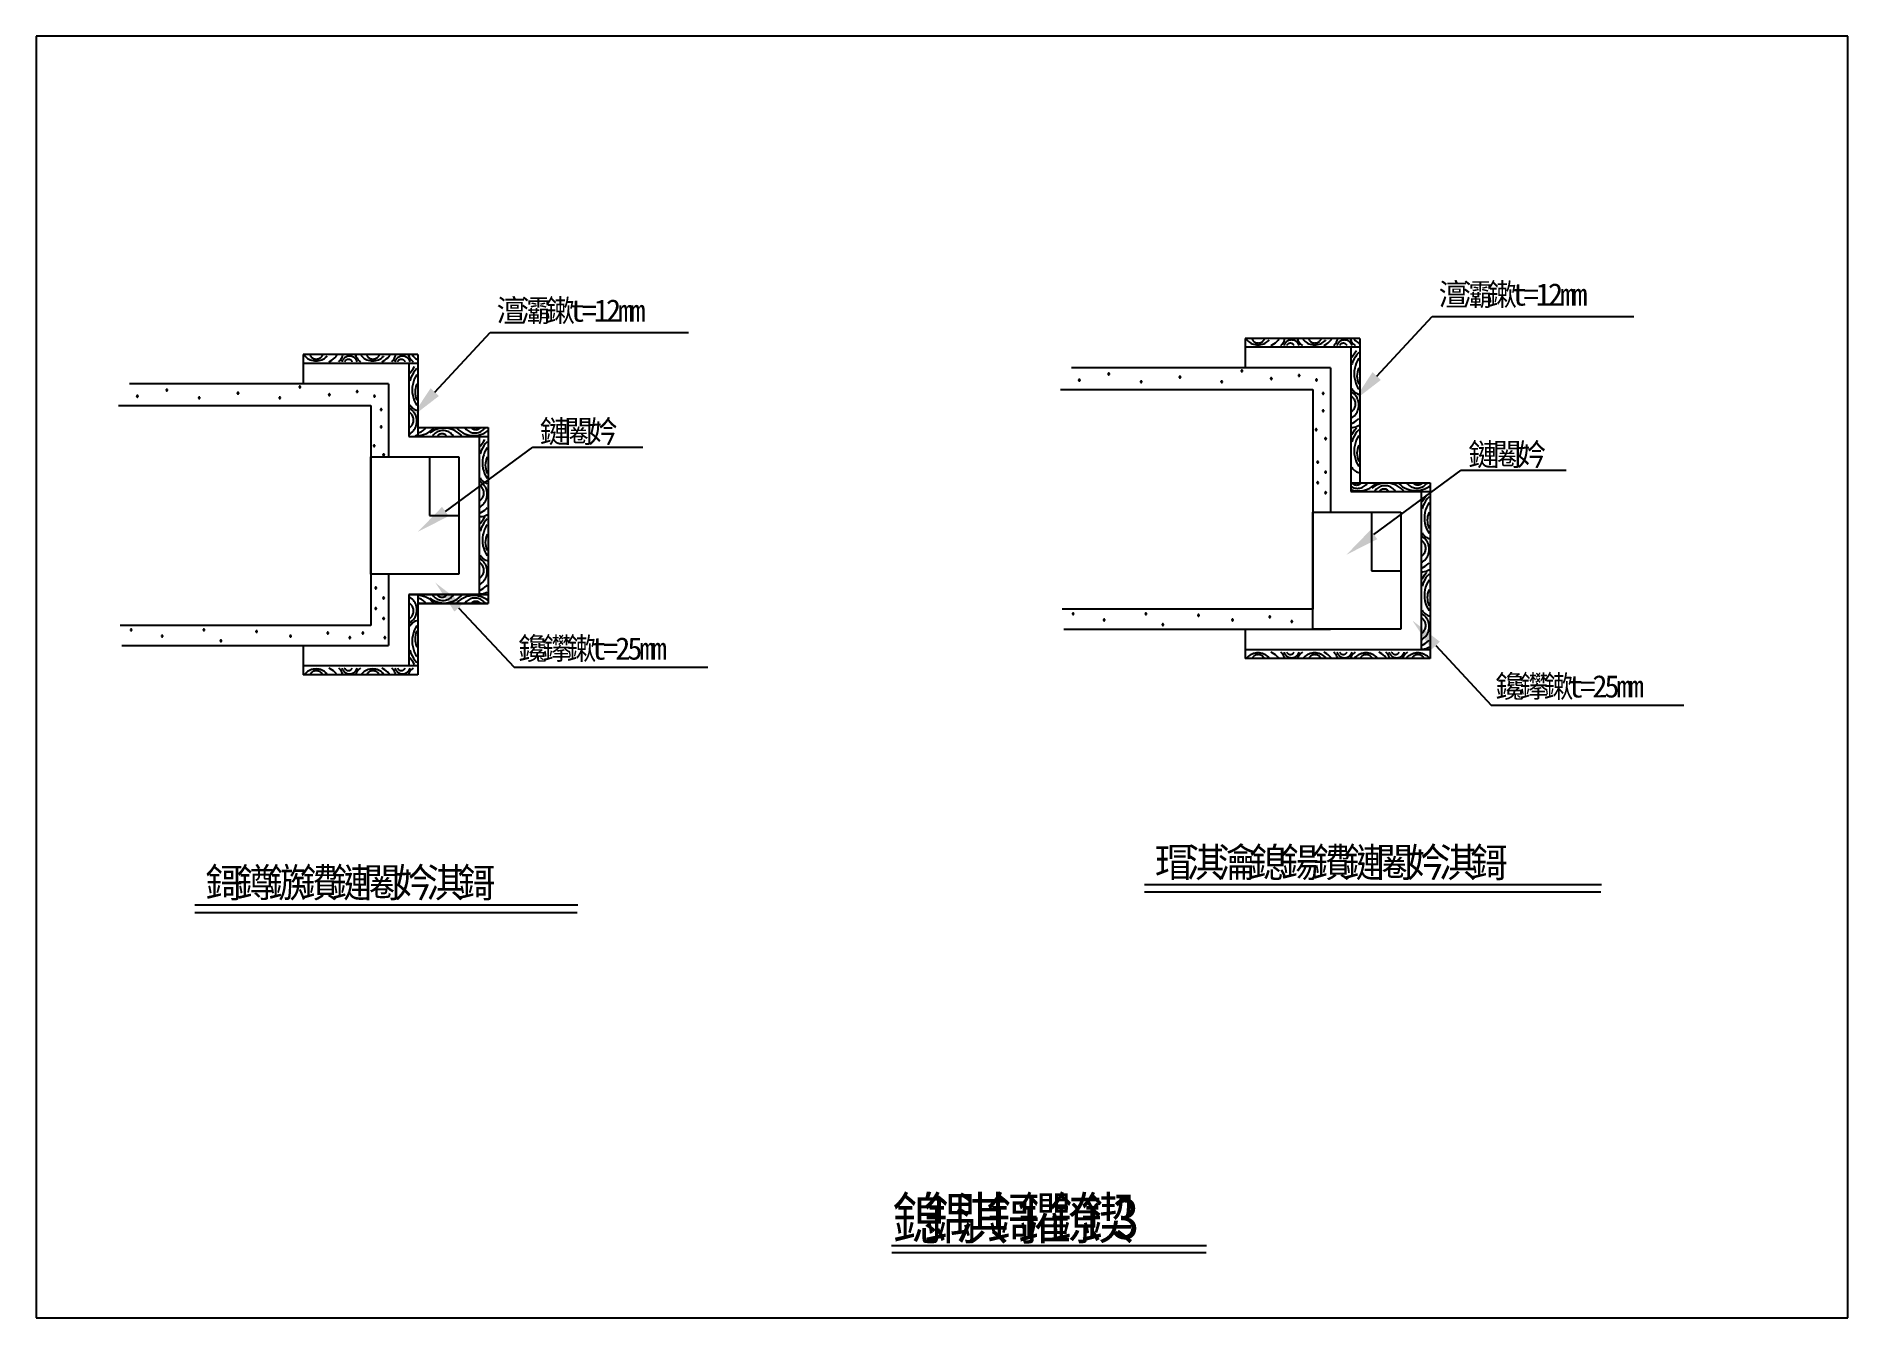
# Model space of a CAD drawing. Header units: metres. Extents: x 0 to 420, y 0 to 297.
import ezdxf

# ---------------------------------------------------------------- set-up
doc = ezdxf.new("R2010")
doc.units = ezdxf.units.M

msp = doc.modelspace()

# ---------------------------------------------------------------- texts
for s, height, p in [('澶', 5.18, (325.2, 234.57)), ('灞', 5.18, (330.82, 234.57)), ('鏉', 5.18, (336.45, 234.57)), ('t', 5.18, (342.08, 234.57)), ('1', 5.18, (347.7, 234.57)), ('2', 5.18, (350.52, 234.57)), ('澶', 5.18, (106.78, 230.84)), ('灞', 5.18, (112.41, 230.84)), ('鏉', 5.18, (118.04, 230.84)), ('t', 5.18, (123.66, 230.84)), ('1', 5.18, (129.29, 230.84)), ('2', 5.18, (132.1, 230.84)), ('=', 5.18, (344.89, 234.57)), ('m', 5.18, (353.33, 234.57)), ('m', 5.18, (356.14, 234.57)), ('=', 5.18, (126.48, 230.84)), ('m', 5.18, (134.92, 230.84)), ('m', 5.18, (137.73, 230.84)), ('鏈', 5.18, (116.75, 202.81)), ('闂', 5.18, (122.38, 202.81)), ('妗', 5.18, (128.01, 202.81)), ('鏈', 5.18, (332.04, 197.47)), ('闂', 5.18, (337.66, 197.47)), ('妗', 5.18, (343.29, 197.47)), ('鑱', 5.18, (111.73, 152.52)), ('鑻', 5.18, (117.36, 152.52)), ('鏉', 5.18, (122.99, 152.52)), ('t', 5.18, (128.61, 152.52)), ('=', 5.18, (131.43, 152.52)), ('2', 5.18, (134.24, 152.52)), ('5', 5.18, (137.05, 152.52)), ('m', 5.18, (139.87, 152.52)), ('m', 5.18, (142.68, 152.52)), ('鑱', 5.18, (338.29, 143.75)), ('鑻', 5.18, (343.92, 143.75)), ('鏉', 5.18, (349.54, 143.75)), ('t', 5.18, (355.17, 143.75)), ('=', 5.18, (357.98, 143.75)), ('2', 5.18, (360.8, 143.75)), ('5', 5.18, (363.61, 143.75)), ('m', 5.18, (366.43, 143.75)), ('m', 5.18, (369.24, 143.75)), ('瑁', 6.73, (259.36, 102.17)), ('淇', 6.73, (266.68, 102.17)), ('瀹', 6.73, (273.99, 102.17)), ('鎴', 6.73, (281.31, 102.17)), ('鍚', 6.73, (288.62, 102.17)), ('鐨', 6.73, (295.94, 102.17)), ('鏈', 6.73, (303.25, 102.17)), ('闂', 6.73, (310.57, 102.17)), ('妗', 6.73, (317.88, 102.17)), ('淇', 6.73, (325.2, 102.17)), ('鎶', 6.73, (332.51, 102.17)), ('鎶', 6.73, (39.21, 97.48)), ('鐏', 6.73, (46.52, 97.48)), ('鏃', 6.73, (53.84, 97.48)), ('鐨', 6.73, (61.15, 97.48)), ('鏈', 6.73, (68.47, 97.48)), ('妗', 6.73, (83.1, 97.48)), ('淇', 6.73, (90.41, 97.48)), ('鎶', 6.73, (97.73, 97.48)), ('闂', 6.73, (75.78, 97.48)), ('鎴', 9.55, (198.53, 18.27)), ('鍝', 9.55, (205.79, 18.27)), ('淇', 9.55, (213.06, 18.27)), ('鎶', 9.55, (220.32, 18.27)), ('鑺', 9.55, (227.59, 18.27)), ('鐐', 9.55, (234.86, 18.27)), ('鍥', 9.55, (242.12, 18.27)), ('3', 9.55, (249.39, 18.27))]:
    msp.add_text(s, height=height).set_placement(p)

# ---------------------------------------------------------------- linework, layer by layer
for p, q in [((420.04, 297), (0, 297)), ((0, 297), (0, 0)), ((420.04, 0), (420.04, 297)), ((310.82, 218.25), (323.67, 232.07)), ((323.67, 232.07), (370.4, 232.07)), ((92.41, 214.52), (105.25, 228.34)), ((105.25, 228.34), (151.26, 228.34)), ((280.33, 226.95), (280.33, 220.16)), ((306.88, 226.95), (280.33, 226.95)), ((306.88, 226.95), (306.88, 193.5)), ((88.46, 223.22), (61.91, 223.22)), ((61.91, 223.22), (61.91, 216.43)), ((62.14, 223.07), (62.17, 223.04)), ((62.17, 223.04), (62.4, 222.78)), ((62.4, 222.78), (62.66, 222.55)), ((63.47, 223.07), (63.5, 223.03)), ((63.5, 223.03), (63.58, 222.89)), ((63.58, 222.89), (63.67, 222.76)), ((63.67, 222.76), (63.78, 222.65)), ((63.78, 222.65), (63.9, 222.54)), ((65.96, 222.54), (66.08, 222.65)), ((66.08, 222.65), (66.19, 222.76)), ((66.19, 222.76), (66.28, 222.89)), ((66.28, 222.89), (66.36, 223.03)), ((66.36, 223.03), (66.39, 223.07)), ((67.11, 222.55), (67.37, 222.78)), ((67.37, 222.78), (67.49, 222.92)), ((69.22, 222.49), (69.51, 222.81)), ((69.51, 222.81), (69.71, 223.07)), ((70.79, 222.37), (70.92, 222.64)), ((70.92, 222.64), (71.01, 222.91)), ((71.01, 222.91), (71.06, 223.07)), ((71.8, 222.66), (71.64, 222.57)), ((71.96, 222.74), (71.8, 222.66)), ((72.13, 222.8), (71.96, 222.74)), ((72.31, 222.84), (72.13, 222.8)), ((72.49, 222.87), (72.31, 222.84)), ((72.67, 222.88), (72.49, 222.87)), ((72.85, 222.87), (72.67, 222.88)), ((73.03, 222.84), (72.85, 222.87)), ((73.2, 222.8), (73.03, 222.84)), ((73.37, 222.74), (73.2, 222.8)), ((73.54, 222.66), (73.37, 222.74)), ((73.69, 222.57), (73.54, 222.66)), ((74.03, 223.07), (74.11, 222.86)), ((74.11, 222.86), (74.23, 222.6)), ((75.28, 223.07), (75.31, 223.04)), ((75.31, 223.04), (75.54, 222.78)), ((75.54, 222.78), (75.8, 222.55)), ((76.61, 223.07), (76.64, 223.03)), ((76.64, 223.03), (76.72, 222.89)), ((76.72, 222.89), (76.81, 222.76)), ((76.81, 222.76), (76.92, 222.65)), ((76.92, 222.65), (77.04, 222.54)), ((79.1, 222.54), (79.22, 222.65)), ((79.22, 222.65), (79.33, 222.76)), ((79.33, 222.76), (79.42, 222.89)), ((79.42, 222.89), (79.5, 223.03)), ((79.5, 223.03), (79.53, 223.07)), ((80.25, 222.55), (80.51, 222.78)), ((80.51, 222.78), (80.63, 222.92)), ((81.49, 222.49), (81.78, 222.81)), ((81.78, 222.81), (81.98, 223.07)), ((83.05, 222.37), (83.18, 222.64)), ((83.18, 222.64), (83.28, 222.91)), ((83.28, 222.91), (83.32, 223.07)), ((84.07, 222.66), (83.91, 222.57)), ((84.23, 222.74), (84.07, 222.66)), ((84.4, 222.8), (84.23, 222.74)), ((84.57, 222.84), (84.4, 222.8)), ((84.75, 222.87), (84.57, 222.84)), ((84.93, 222.88), (84.75, 222.87)), ((85.11, 222.87), (84.93, 222.88)), ((85.29, 222.84), (85.11, 222.87)), ((85.47, 222.8), (85.29, 222.84)), ((85.64, 222.74), (85.47, 222.8)), ((85.8, 222.66), (85.64, 222.74)), ((85.96, 222.57), (85.8, 222.66)), ((86.3, 223.07), (86.38, 222.86)), ((86.38, 222.86), (86.5, 222.6)), ((87.17, 223.07), (87.2, 223.04)), ((87.2, 223.04), (87.44, 222.78)), ((87.44, 222.78), (87.69, 222.55)), ((88.46, 223.22), (88.46, 204.26)), ((306.88, 224.91), (280.33, 224.91)), ((280.55, 226.8), (280.58, 226.77)), ((280.58, 226.77), (280.82, 226.51)), ((280.82, 226.51), (281.07, 226.28)), ((281.07, 226.28), (281.35, 226.08)), ((281.35, 226.08), (281.64, 225.9)), ((281.64, 225.9), (281.95, 225.75)), ((281.89, 226.8), (281.91, 226.76)), ((281.91, 226.76), (281.99, 226.62)), ((281.95, 225.75), (282.28, 225.64)), ((281.99, 226.62), (282.09, 226.5)), ((282.09, 226.5), (282.19, 226.38)), ((282.19, 226.38), (282.31, 226.27)), ((282.28, 225.64), (282.61, 225.55)), ((282.31, 226.27), (282.44, 226.18)), ((282.44, 226.18), (282.58, 226.09)), ((282.58, 226.09), (282.72, 226.03)), ((282.61, 225.55), (282.95, 225.5)), ((282.72, 226.03), (282.87, 225.97)), ((282.87, 225.97), (283.03, 225.93)), ((282.95, 225.5), (283.3, 225.48)), ((283.03, 225.93), (283.19, 225.91)), ((283.19, 225.91), (283.34, 225.9)), ((283.3, 225.48), (283.64, 225.5)), ((283.34, 225.9), (283.5, 225.91)), ((283.5, 225.91), (283.66, 225.93)), ((283.64, 225.5), (283.98, 225.55)), ((283.66, 225.93), (283.82, 225.97)), ((283.82, 225.97), (283.97, 226.03)), ((283.97, 226.03), (284.11, 226.09)), ((283.98, 225.55), (284.32, 225.64)), ((284.11, 226.09), (284.25, 226.18)), ((284.25, 226.18), (284.38, 226.27)), ((284.32, 225.64), (284.64, 225.75)), ((284.38, 226.27), (284.5, 226.38)), ((284.5, 226.38), (284.6, 226.5)), ((284.6, 226.5), (284.7, 226.62)), ((284.64, 225.75), (284.95, 225.9)), ((284.7, 226.62), (284.78, 226.76)), ((284.78, 226.76), (284.8, 226.8)), ((284.95, 225.9), (285.25, 226.08)), ((285.25, 226.08), (285.53, 226.28)), ((285.53, 226.28), (285.78, 226.51)), ((285.78, 226.51), (285.91, 226.65)), ((286.27, 225.29), (286.6, 225.46)), ((286.6, 225.46), (286.97, 225.68)), ((286.97, 225.68), (287.32, 225.93)), ((287.32, 225.93), (287.64, 226.22)), ((287.64, 226.22), (287.93, 226.54)), ((287.93, 226.54), (288.13, 226.8)), ((288.58, 225.29), (288.68, 225.39)), ((288.68, 225.39), (288.88, 225.61)), ((288.88, 225.61), (289.05, 225.85)), ((289.05, 225.85), (289.2, 226.1)), ((289.2, 226.1), (289.33, 226.37)), ((289.38, 225.47), (289.32, 225.3)), ((289.32, 225.3), (289.32, 225.29)), ((289.33, 226.37), (289.43, 226.65)), ((289.46, 225.63), (289.38, 225.47)), ((289.43, 226.65), (289.47, 226.8)), ((289.55, 225.79), (289.46, 225.63)), ((289.66, 225.93), (289.55, 225.79)), ((289.78, 226.07), (289.66, 225.93)), ((289.91, 226.19), (289.78, 226.07)), ((290.06, 226.3), (289.91, 226.19)), ((289.93, 225.33), (289.91, 225.29)), ((289.98, 225.41), (289.93, 225.33)), ((290.04, 225.49), (289.98, 225.41)), ((290.1, 225.56), (290.04, 225.49)), ((290.21, 226.39), (290.06, 226.3)), ((290.18, 225.63), (290.1, 225.56)), ((290.25, 225.69), (290.18, 225.63)), ((290.38, 226.47), (290.21, 226.39)), ((290.34, 225.73), (290.25, 225.69)), ((290.42, 225.78), (290.34, 225.73)), ((290.55, 226.53), (290.38, 226.47)), ((290.51, 225.81), (290.42, 225.78)), ((290.61, 225.83), (290.51, 225.81)), ((290.72, 226.57), (290.55, 226.53)), ((290.7, 225.85), (290.61, 225.83)), ((290.8, 225.85), (290.7, 225.85)), ((290.9, 226.6), (290.72, 226.57)), ((290.89, 225.85), (290.8, 225.85)), ((290.99, 225.83), (290.89, 225.85)), ((291.08, 226.61), (290.9, 226.6)), ((291.08, 225.81), (290.99, 225.83)), ((291.26, 226.6), (291.08, 226.61)), ((291.17, 225.78), (291.08, 225.81)), ((291.26, 225.73), (291.17, 225.78)), ((291.44, 226.57), (291.26, 226.6)), ((291.34, 225.69), (291.26, 225.73)), ((291.42, 225.63), (291.34, 225.69)), ((291.49, 225.56), (291.42, 225.63)), ((291.62, 226.53), (291.44, 226.57)), ((291.56, 225.49), (291.49, 225.56)), ((291.61, 225.41), (291.56, 225.49)), ((291.66, 225.33), (291.61, 225.41)), ((291.79, 226.47), (291.62, 226.53)), ((291.68, 225.29), (291.66, 225.33)), ((291.95, 226.39), (291.79, 226.47)), ((292.11, 226.3), (291.95, 226.39)), ((292.25, 226.19), (292.11, 226.3)), ((292.39, 226.07), (292.25, 226.19)), ((292.51, 225.93), (292.39, 226.07)), ((292.45, 226.8), (292.53, 226.59)), ((292.62, 225.79), (292.51, 225.93)), ((292.53, 226.59), (292.65, 226.33)), ((292.71, 225.63), (292.62, 225.79)), ((292.65, 226.33), (292.8, 226.09)), ((292.79, 225.47), (292.71, 225.63)), ((292.85, 225.29), (292.79, 225.47)), ((292.8, 226.09), (292.97, 225.86)), ((292.97, 225.86), (293.16, 225.64)), ((293.16, 225.64), (293.37, 225.45)), ((293.37, 225.45), (293.58, 225.29)), ((293.69, 226.8), (293.72, 226.77)), ((293.72, 226.77), (293.96, 226.51)), ((293.96, 226.51), (294.21, 226.28)), ((294.21, 226.28), (294.49, 226.08)), ((294.49, 226.08), (294.78, 225.9)), ((294.78, 225.9), (295.09, 225.75)), ((295.03, 226.8), (295.05, 226.76)), ((295.05, 226.76), (295.13, 226.62)), ((295.09, 225.75), (295.42, 225.64)), ((295.13, 226.62), (295.23, 226.5)), ((295.23, 226.5), (295.33, 226.38)), ((295.33, 226.38), (295.45, 226.27)), ((295.42, 225.64), (295.75, 225.55)), ((295.45, 226.27), (295.58, 226.18)), ((295.58, 226.18), (295.72, 226.09)), ((295.72, 226.09), (295.86, 226.03)), ((295.75, 225.55), (296.09, 225.5)), ((295.86, 226.03), (296.01, 225.97)), ((296.01, 225.97), (296.17, 225.93)), ((296.09, 225.5), (296.44, 225.48)), ((296.17, 225.93), (296.33, 225.91)), ((296.33, 225.91), (296.48, 225.9)), ((296.44, 225.48), (296.78, 225.5)), ((296.48, 225.9), (296.64, 225.91)), ((296.64, 225.91), (296.8, 225.93)), ((296.78, 225.5), (297.12, 225.55)), ((296.8, 225.93), (296.96, 225.97)), ((296.96, 225.97), (297.11, 226.03)), ((297.11, 226.03), (297.25, 226.09)), ((297.12, 225.55), (297.46, 225.64)), ((297.25, 226.09), (297.39, 226.18)), ((297.39, 226.18), (297.52, 226.27)), ((297.46, 225.64), (297.78, 225.75)), ((297.52, 226.27), (297.64, 226.38)), ((297.64, 226.38), (297.74, 226.5)), ((297.74, 226.5), (297.84, 226.62)), ((297.78, 225.75), (298.09, 225.9)), ((297.84, 226.62), (297.92, 226.76)), ((297.92, 226.76), (297.94, 226.8)), ((298.09, 225.9), (298.39, 226.08)), ((298.39, 226.08), (298.67, 226.28)), ((298.53, 225.29), (298.87, 225.46)), ((298.67, 226.28), (298.92, 226.51)), ((298.87, 225.46), (299.24, 225.68)), ((298.92, 226.51), (299.05, 226.65)), ((299.24, 225.68), (299.59, 225.93)), ((299.59, 225.93), (299.9, 226.22)), ((299.9, 226.22), (300.19, 226.54)), ((300.19, 226.54), (300.39, 226.8)), ((300.84, 225.29), (300.94, 225.39)), ((300.94, 225.39), (301.14, 225.61)), ((301.14, 225.61), (301.32, 225.85)), ((301.32, 225.85), (301.47, 226.1)), ((301.47, 226.1), (301.6, 226.37)), ((301.65, 225.47), (301.58, 225.3)), ((301.58, 225.3), (301.58, 225.29)), ((301.6, 226.37), (301.7, 226.65)), ((301.72, 225.63), (301.65, 225.47)), ((301.7, 226.65), (301.74, 226.8)), ((301.82, 225.79), (301.72, 225.63)), ((301.92, 225.93), (301.82, 225.79)), ((302.05, 226.07), (301.92, 225.93)), ((302.18, 226.19), (302.05, 226.07)), ((302.32, 226.3), (302.18, 226.19)), ((302.2, 225.33), (302.18, 225.29)), ((302.25, 225.41), (302.2, 225.33)), ((302.31, 225.49), (302.25, 225.41)), ((302.37, 225.56), (302.31, 225.49)), ((302.48, 226.39), (302.32, 226.3)), ((302.44, 225.63), (302.37, 225.56)), ((302.52, 225.69), (302.44, 225.63)), ((302.64, 226.47), (302.48, 226.39)), ((302.6, 225.73), (302.52, 225.69)), ((302.69, 225.78), (302.6, 225.73)), ((302.81, 226.53), (302.64, 226.47)), ((302.78, 225.81), (302.69, 225.78)), ((302.87, 225.83), (302.78, 225.81)), ((302.99, 226.57), (302.81, 226.53)), ((302.97, 225.85), (302.87, 225.83)), ((303.06, 225.85), (302.97, 225.85)), ((303.17, 226.6), (302.99, 226.57)), ((303.16, 225.85), (303.06, 225.85)), ((303.25, 225.83), (303.16, 225.85)), ((303.35, 226.61), (303.17, 226.6)), ((303.35, 225.81), (303.25, 225.83)), ((303.53, 226.6), (303.35, 226.61)), ((303.44, 225.78), (303.35, 225.81)), ((303.53, 225.73), (303.44, 225.78)), ((303.71, 226.57), (303.53, 226.6)), ((303.61, 225.69), (303.53, 225.73)), ((303.69, 225.63), (303.61, 225.69)), ((303.76, 225.56), (303.69, 225.63)), ((303.88, 226.53), (303.71, 226.57)), ((303.82, 225.49), (303.76, 225.56)), ((303.88, 225.41), (303.82, 225.49)), ((304.05, 226.47), (303.88, 226.53)), ((303.93, 225.33), (303.88, 225.41)), ((303.95, 225.29), (303.93, 225.33)), ((304.22, 226.39), (304.05, 226.47)), ((304.37, 226.3), (304.22, 226.39)), ((304.52, 226.19), (304.37, 226.3)), ((304.65, 226.07), (304.52, 226.19)), ((304.77, 225.93), (304.65, 226.07)), ((304.71, 226.8), (304.79, 226.59)), ((304.88, 225.79), (304.77, 225.93)), ((304.79, 226.59), (304.92, 226.33)), ((304.84, 224.91), (304.84, 191.47)), ((304.97, 225.63), (304.88, 225.79)), ((304.92, 226.33), (305.06, 226.09)), ((305.05, 225.47), (304.97, 225.63)), ((305.03, 222.64), (305.78, 223.66)), ((305.11, 225.29), (305.05, 225.47)), ((305.06, 226.09), (305.23, 225.86)), ((305.23, 225.86), (305.43, 225.64)), ((305.43, 225.64), (305.64, 225.45)), ((305.86, 222.73), (305.56, 222.22)), ((305.59, 226.8), (305.62, 226.77)), ((305.62, 226.77), (305.85, 226.51)), ((305.64, 225.45), (305.85, 225.29)), ((305.78, 223.66), (306.11, 224.17)), ((305.85, 226.51), (306.11, 226.28)), ((306.22, 223.21), (305.86, 222.73)), ((306.11, 226.28), (306.38, 226.08)), ((306.66, 223.7), (306.22, 223.21)), ((306.38, 226.08), (306.68, 225.9)), ((306.68, 225.9), (306.88, 225.8)), ((88.46, 221.18), (61.91, 221.18)), ((62.66, 222.55), (62.93, 222.34)), ((62.93, 222.34), (63.23, 222.17)), ((63.23, 222.17), (63.54, 222.02)), ((63.54, 222.02), (63.86, 221.9)), ((63.86, 221.9), (64.2, 221.82)), ((63.9, 222.54), (64.03, 222.44)), ((64.03, 222.44), (64.16, 222.36)), ((64.16, 222.36), (64.31, 222.29)), ((64.2, 221.82), (64.54, 221.77)), ((64.31, 222.29), (64.46, 222.24)), ((64.46, 222.24), (64.61, 222.2)), ((64.54, 221.77), (64.88, 221.75)), ((64.61, 222.2), (64.77, 222.18)), ((64.77, 222.18), (64.93, 222.17)), ((64.88, 221.75), (65.23, 221.77)), ((64.93, 222.17), (65.09, 222.18)), ((65.09, 222.18), (65.25, 222.2)), ((65.23, 221.77), (65.57, 221.82)), ((65.25, 222.2), (65.4, 222.24)), ((65.4, 222.24), (65.55, 222.29)), ((65.55, 222.29), (65.7, 222.36)), ((65.57, 221.82), (65.9, 221.9)), ((65.7, 222.36), (65.83, 222.44)), ((65.83, 222.44), (65.96, 222.54)), ((65.9, 221.9), (66.23, 222.02)), ((66.23, 222.02), (66.54, 222.17)), ((66.54, 222.17), (66.83, 222.34)), ((66.83, 222.34), (67.11, 222.55)), ((67.85, 221.56), (68.19, 221.72)), ((68.19, 221.72), (68.56, 221.95)), ((68.56, 221.95), (68.9, 222.2)), ((68.9, 222.2), (69.22, 222.49)), ((70.16, 221.56), (70.26, 221.66)), ((70.26, 221.66), (70.46, 221.88)), ((70.46, 221.88), (70.64, 222.12)), ((70.64, 222.12), (70.79, 222.37)), ((70.97, 221.74), (70.9, 221.57)), ((70.9, 221.57), (70.9, 221.56)), ((71.04, 221.9), (70.97, 221.74)), ((71.14, 222.06), (71.04, 221.9)), ((71.24, 222.2), (71.14, 222.06)), ((71.36, 222.34), (71.24, 222.2)), ((71.5, 222.46), (71.36, 222.34)), ((71.64, 222.57), (71.5, 222.46)), ((71.52, 221.6), (71.5, 221.56)), ((71.57, 221.68), (71.52, 221.6)), ((71.62, 221.76), (71.57, 221.68)), ((71.69, 221.83), (71.62, 221.76)), ((71.76, 221.9), (71.69, 221.83)), ((71.84, 221.95), (71.76, 221.9)), ((71.92, 222), (71.84, 221.95)), ((72.01, 222.04), (71.92, 222)), ((72.1, 222.08), (72.01, 222.04)), ((72.19, 222.1), (72.1, 222.08)), ((72.29, 222.11), (72.19, 222.1)), ((72.38, 222.12), (72.29, 222.11)), ((72.48, 222.11), (72.38, 222.12)), ((72.57, 222.1), (72.48, 222.11)), ((72.67, 222.08), (72.57, 222.1)), ((72.76, 222.04), (72.67, 222.08)), ((72.84, 222), (72.76, 222.04)), ((72.93, 221.95), (72.84, 222)), ((73, 221.9), (72.93, 221.95)), ((73.08, 221.83), (73, 221.9)), ((73.14, 221.76), (73.08, 221.83)), ((73.2, 221.68), (73.14, 221.76)), ((73.25, 221.6), (73.2, 221.68)), ((73.27, 221.56), (73.25, 221.6)), ((73.84, 222.46), (73.69, 222.57)), ((73.97, 222.34), (73.84, 222.46)), ((74.09, 222.2), (73.97, 222.34)), ((74.2, 222.06), (74.09, 222.2)), ((74.29, 221.9), (74.2, 222.06)), ((74.23, 222.6), (74.38, 222.36)), ((74.37, 221.74), (74.29, 221.9)), ((74.43, 221.56), (74.37, 221.74)), ((74.38, 222.36), (74.55, 222.12)), ((74.55, 222.12), (74.75, 221.91)), ((74.75, 221.91), (74.96, 221.72)), ((74.96, 221.72), (75.17, 221.56)), ((75.8, 222.55), (76.07, 222.34)), ((76.07, 222.34), (76.37, 222.17)), ((76.37, 222.17), (76.68, 222.02)), ((76.68, 222.02), (77, 221.9)), ((77, 221.9), (77.34, 221.82)), ((77.04, 222.54), (77.17, 222.44)), ((77.17, 222.44), (77.3, 222.36)), ((77.3, 222.36), (77.45, 222.29)), ((77.34, 221.82), (77.68, 221.77)), ((77.45, 222.29), (77.6, 222.24)), ((77.6, 222.24), (77.75, 222.2)), ((77.68, 221.77), (78.02, 221.75)), ((77.75, 222.2), (77.91, 222.18)), ((77.91, 222.18), (78.07, 222.17)), ((78.02, 221.75), (78.37, 221.77)), ((78.07, 222.17), (78.23, 222.18)), ((78.23, 222.18), (78.39, 222.2)), ((78.37, 221.77), (78.71, 221.82)), ((78.39, 222.2), (78.54, 222.24)), ((78.54, 222.24), (78.69, 222.29)), ((78.69, 222.29), (78.84, 222.36)), ((78.71, 221.82), (79.04, 221.9)), ((78.84, 222.36), (78.97, 222.44)), ((78.97, 222.44), (79.1, 222.54)), ((79.04, 221.9), (79.37, 222.02)), ((79.37, 222.02), (79.68, 222.17)), ((79.68, 222.17), (79.97, 222.34)), ((79.97, 222.34), (80.25, 222.55)), ((80.12, 221.56), (80.46, 221.72)), ((80.46, 221.72), (80.82, 221.95)), ((80.82, 221.95), (81.17, 222.2)), ((81.17, 222.2), (81.49, 222.49)), ((82.43, 221.56), (82.53, 221.66)), ((82.53, 221.66), (82.73, 221.88)), ((82.73, 221.88), (82.9, 222.12)), ((82.9, 222.12), (83.05, 222.37)), ((83.23, 221.74), (83.17, 221.57)), ((83.17, 221.57), (83.17, 221.56)), ((83.31, 221.9), (83.23, 221.74)), ((83.4, 222.06), (83.31, 221.9)), ((83.51, 222.2), (83.4, 222.06)), ((83.63, 222.34), (83.51, 222.2)), ((83.76, 222.46), (83.63, 222.34)), ((83.91, 222.57), (83.76, 222.46)), ((83.78, 221.6), (83.76, 221.56)), ((83.83, 221.68), (83.78, 221.6)), ((83.89, 221.76), (83.83, 221.68)), ((83.96, 221.83), (83.89, 221.76)), ((84.03, 221.9), (83.96, 221.83)), ((84.1, 221.95), (84.03, 221.9)), ((84.19, 222), (84.1, 221.95)), ((84.27, 222.04), (84.19, 222)), ((84.36, 222.08), (84.27, 222.04)), ((84.46, 222.1), (84.36, 222.08)), ((84.55, 222.11), (84.46, 222.1)), ((84.65, 222.12), (84.55, 222.11)), ((84.74, 222.11), (84.65, 222.12)), ((84.84, 222.1), (84.74, 222.11)), ((84.93, 222.08), (84.84, 222.1)), ((85.02, 222.04), (84.93, 222.08)), ((85.11, 222), (85.02, 222.04)), ((85.19, 221.95), (85.11, 222)), ((85.27, 221.9), (85.19, 221.95)), ((85.34, 221.83), (85.27, 221.9)), ((85.41, 221.76), (85.34, 221.83)), ((85.46, 221.68), (85.41, 221.76)), ((85.51, 221.6), (85.46, 221.68)), ((85.53, 221.56), (85.51, 221.6)), ((86.1, 222.46), (85.96, 222.57)), ((86.24, 222.34), (86.1, 222.46)), ((86.36, 222.2), (86.24, 222.34)), ((86.47, 222.06), (86.36, 222.2)), ((86.43, 221.18), (86.43, 204.26)), ((86.56, 221.9), (86.47, 222.06)), ((86.5, 222.6), (86.65, 222.36)), ((86.64, 221.74), (86.56, 221.9)), ((86.62, 218.91), (87.37, 219.93)), ((86.7, 221.56), (86.64, 221.74)), ((86.65, 222.36), (86.82, 222.12)), ((86.82, 222.12), (87.01, 221.91)), ((87.14, 218.48), (86.88, 217.94)), ((87.01, 221.91), (87.22, 221.72)), ((87.45, 219), (87.14, 218.48)), ((87.22, 221.72), (87.43, 221.56)), ((87.37, 219.93), (87.69, 220.44)), ((87.81, 219.48), (87.45, 219)), ((87.69, 222.55), (87.97, 222.34)), ((88.25, 219.96), (87.81, 219.48)), ((88.25, 218.63), (87.93, 218.1)), ((87.97, 222.34), (88.26, 222.17)), ((88.26, 222.17), (88.46, 222.07)), ((300.09, 220.16), (240.06, 220.16)), ((248.52, 218.78), (248.51, 218.76)), ((248.51, 218.76), (248.51, 218.75)), ((248.51, 218.75), (248.51, 218.73)), ((248.51, 218.73), (248.51, 218.71)), ((248.51, 218.73), (248.51, 218.73)), ((248.51, 218.71), (248.51, 218.7)), ((248.51, 218.7), (248.52, 218.68)), ((248.53, 218.81), (248.52, 218.79)), ((248.52, 218.79), (248.52, 218.78)), ((248.52, 218.68), (248.52, 218.66)), ((248.52, 218.66), (248.53, 218.65)), ((248.54, 218.82), (248.53, 218.81)), ((248.53, 218.65), (248.54, 218.63)), ((248.55, 218.84), (248.54, 218.82)), ((248.54, 218.63), (248.55, 218.62)), ((248.56, 218.85), (248.55, 218.84)), ((248.55, 218.62), (248.56, 218.61)), ((248.57, 218.86), (248.56, 218.85)), ((248.56, 218.61), (248.57, 218.6)), ((248.59, 218.87), (248.57, 218.86)), ((248.57, 218.6), (248.59, 218.59)), ((248.6, 218.88), (248.59, 218.87)), ((248.59, 218.59), (248.6, 218.58)), ((248.61, 218.89), (248.6, 218.88)), ((248.6, 218.58), (248.61, 218.57)), ((248.63, 218.89), (248.61, 218.89)), ((248.61, 218.57), (248.63, 218.57)), ((248.65, 218.9), (248.63, 218.89)), ((248.63, 218.57), (248.65, 218.56)), ((248.66, 218.9), (248.65, 218.9)), ((248.65, 218.56), (248.66, 218.56)), ((248.68, 218.9), (248.66, 218.9)), ((248.66, 218.56), (248.68, 218.56)), ((248.7, 218.9), (248.68, 218.9)), ((248.68, 218.56), (248.7, 218.56)), ((248.71, 218.9), (248.7, 218.9)), ((248.7, 218.56), (248.71, 218.56)), ((248.73, 218.89), (248.71, 218.9)), ((248.71, 218.56), (248.73, 218.57)), ((248.74, 218.89), (248.73, 218.89)), ((248.73, 218.57), (248.74, 218.57)), ((248.76, 218.88), (248.74, 218.89)), ((248.74, 218.57), (248.76, 218.58)), ((248.77, 218.87), (248.76, 218.88)), ((248.76, 218.58), (248.77, 218.59)), ((248.79, 218.86), (248.77, 218.87)), ((248.77, 218.59), (248.79, 218.6)), ((248.8, 218.85), (248.79, 218.86)), ((248.79, 218.6), (248.8, 218.61)), ((248.81, 218.84), (248.8, 218.85)), ((248.8, 218.61), (248.81, 218.62)), ((248.82, 218.82), (248.81, 218.84)), ((248.81, 218.62), (248.82, 218.63)), ((248.83, 218.81), (248.82, 218.82)), ((248.82, 218.63), (248.83, 218.65)), ((248.84, 218.79), (248.83, 218.81)), ((248.83, 218.65), (248.84, 218.66)), ((248.84, 218.78), (248.84, 218.79)), ((248.85, 218.76), (248.84, 218.78)), ((248.84, 218.68), (248.85, 218.7)), ((248.84, 218.66), (248.84, 218.68)), ((248.85, 218.75), (248.85, 218.76)), ((248.85, 218.73), (248.85, 218.75)), ((248.85, 218.71), (248.85, 218.73)), ((248.85, 218.73), (248.85, 218.73)), ((248.85, 218.7), (248.85, 218.71)), ((279.39, 219.5), (279.38, 219.48)), ((279.38, 219.48), (279.38, 219.46)), ((279.38, 219.46), (279.38, 219.45)), ((279.38, 219.45), (279.38, 219.43)), ((279.38, 219.45), (279.38, 219.45)), ((279.38, 219.43), (279.38, 219.41)), ((279.38, 219.41), (279.39, 219.4)), ((279.4, 219.53), (279.39, 219.51)), ((279.39, 219.51), (279.39, 219.5)), ((279.39, 219.4), (279.39, 219.38)), ((279.39, 219.38), (279.4, 219.37)), ((279.41, 219.54), (279.4, 219.53)), ((279.4, 219.37), (279.41, 219.35)), ((279.42, 219.55), (279.41, 219.54)), ((279.41, 219.35), (279.42, 219.34)), ((279.43, 219.57), (279.42, 219.55)), ((279.42, 219.34), (279.43, 219.33)), ((279.44, 219.58), (279.43, 219.57)), ((279.43, 219.33), (279.44, 219.31)), ((279.46, 219.59), (279.44, 219.58)), ((279.44, 219.31), (279.46, 219.3)), ((279.47, 219.6), (279.46, 219.59)), ((279.46, 219.3), (279.47, 219.3)), ((279.49, 219.6), (279.47, 219.6)), ((279.47, 219.3), (279.49, 219.29)), ((279.5, 219.61), (279.49, 219.6)), ((279.49, 219.29), (279.5, 219.28)), ((279.52, 219.61), (279.5, 219.61)), ((279.5, 219.28), (279.52, 219.28)), ((279.53, 219.61), (279.52, 219.61)), ((279.52, 219.28), (279.53, 219.28)), ((279.55, 219.62), (279.53, 219.61)), ((279.53, 219.28), (279.55, 219.28)), ((279.57, 219.61), (279.55, 219.62)), ((279.55, 219.28), (279.57, 219.28)), ((279.58, 219.61), (279.57, 219.61)), ((279.57, 219.28), (279.58, 219.28)), ((279.6, 219.61), (279.58, 219.61)), ((279.58, 219.28), (279.6, 219.28)), ((279.62, 219.6), (279.6, 219.61)), ((279.6, 219.28), (279.62, 219.29)), ((279.63, 219.6), (279.62, 219.6)), ((279.62, 219.29), (279.63, 219.3)), ((279.64, 219.59), (279.63, 219.6)), ((279.63, 219.3), (279.64, 219.3)), ((279.66, 219.58), (279.64, 219.59)), ((279.64, 219.3), (279.66, 219.31)), ((279.67, 219.57), (279.66, 219.58)), ((279.66, 219.31), (279.67, 219.33)), ((279.68, 219.55), (279.67, 219.57)), ((279.67, 219.33), (279.68, 219.34)), ((279.69, 219.54), (279.68, 219.55)), ((279.68, 219.34), (279.69, 219.35)), ((279.7, 219.53), (279.69, 219.54)), ((279.69, 219.35), (279.7, 219.37)), ((279.71, 219.51), (279.7, 219.53)), ((279.7, 219.37), (279.71, 219.38)), ((279.71, 219.5), (279.71, 219.51)), ((279.72, 219.48), (279.71, 219.5)), ((279.71, 219.4), (279.72, 219.41)), ((279.71, 219.38), (279.71, 219.4)), ((279.72, 219.46), (279.72, 219.48)), ((279.72, 219.45), (279.72, 219.46)), ((279.72, 219.43), (279.72, 219.45)), ((279.72, 219.45), (279.72, 219.45)), ((279.72, 219.41), (279.72, 219.43)), ((292.68, 218.44), (292.67, 218.42)), ((292.69, 218.46), (292.68, 218.45)), ((292.68, 218.45), (292.68, 218.44)), ((292.7, 218.48), (292.69, 218.46)), ((292.71, 218.49), (292.7, 218.48)), ((292.72, 218.5), (292.71, 218.49)), ((292.74, 218.51), (292.72, 218.5)), ((292.75, 218.52), (292.74, 218.51)), ((292.77, 218.53), (292.75, 218.52)), ((292.78, 218.53), (292.77, 218.53)), ((292.8, 218.54), (292.78, 218.53)), ((292.82, 218.54), (292.8, 218.54)), ((292.83, 218.54), (292.82, 218.54)), ((292.85, 218.54), (292.83, 218.54)), ((292.87, 218.54), (292.85, 218.54)), ((292.88, 218.53), (292.87, 218.54)), ((292.9, 218.53), (292.88, 218.53)), ((292.91, 218.52), (292.9, 218.53)), ((292.93, 218.51), (292.91, 218.52)), ((292.94, 218.5), (292.93, 218.51)), ((292.95, 218.49), (292.94, 218.5)), ((292.96, 218.48), (292.95, 218.49)), ((292.97, 218.46), (292.96, 218.48)), ((292.98, 218.45), (292.97, 218.46)), ((292.99, 218.44), (292.98, 218.45)), ((292.99, 218.42), (292.99, 218.44)), ((300.09, 220.16), (300.09, 186.72)), ((305.1, 221.11), (305.03, 220.89)), ((305.3, 221.67), (305.1, 221.11)), ((305.56, 222.22), (305.3, 221.67)), ((305.61, 219.41), (305.58, 218.77)), ((305.58, 218.77), (305.61, 218.13)), ((305.71, 220.04), (305.61, 219.41)), ((305.86, 220.66), (305.71, 220.04)), ((306.08, 221.26), (305.86, 220.66)), ((306.35, 221.84), (306.08, 221.26)), ((306.27, 218.69), (306.24, 218.25)), ((306.33, 219.13), (306.27, 218.69)), ((306.44, 219.56), (306.33, 219.13)), ((306.66, 222.36), (306.35, 221.84)), ((306.59, 219.97), (306.44, 219.56)), ((306.66, 220.15), (306.59, 219.97)), ((81.68, 216.43), (21.65, 216.43)), ((30.1, 215.01), (30.09, 215)), ((30.09, 215), (30.1, 214.98)), ((30.09, 215), (30.09, 215)), ((30.11, 215.06), (30.1, 215.05)), ((30.1, 215.05), (30.1, 215.03)), ((30.1, 215.03), (30.1, 215.01)), ((30.1, 214.98), (30.1, 214.96)), ((30.1, 214.96), (30.1, 214.95)), ((30.1, 214.95), (30.11, 214.93)), ((30.12, 215.09), (30.11, 215.08)), ((30.11, 215.08), (30.11, 215.06)), ((30.11, 214.93), (30.11, 214.92)), ((30.11, 214.92), (30.12, 214.9)), ((30.13, 215.11), (30.12, 215.09)), ((30.12, 214.9), (30.13, 214.89)), ((30.14, 215.12), (30.13, 215.11)), ((30.13, 214.89), (30.14, 214.88)), ((30.16, 215.13), (30.14, 215.12)), ((30.14, 214.88), (30.16, 214.87)), ((30.17, 215.14), (30.16, 215.13)), ((30.16, 214.87), (30.17, 214.86)), ((30.18, 215.15), (30.17, 215.14)), ((30.17, 214.86), (30.18, 214.85)), ((30.2, 215.15), (30.18, 215.15)), ((30.18, 214.85), (30.2, 214.84)), ((30.22, 215.16), (30.2, 215.15)), ((30.2, 214.84), (30.22, 214.84)), ((30.23, 215.16), (30.22, 215.16)), ((30.22, 214.84), (30.23, 214.83)), ((30.25, 215.17), (30.23, 215.16)), ((30.23, 214.83), (30.25, 214.83)), ((30.26, 215.17), (30.25, 215.17)), ((30.25, 214.83), (30.26, 214.83)), ((30.28, 215.17), (30.26, 215.17)), ((30.26, 214.83), (30.28, 214.83)), ((30.3, 215.16), (30.28, 215.17)), ((30.28, 214.83), (30.3, 214.83)), ((30.31, 215.16), (30.3, 215.16)), ((30.3, 214.83), (30.31, 214.84)), ((30.33, 215.15), (30.31, 215.16)), ((30.31, 214.84), (30.33, 214.84)), ((30.34, 215.15), (30.33, 215.15)), ((30.33, 214.84), (30.34, 214.85)), ((30.36, 215.14), (30.34, 215.15)), ((30.34, 214.85), (30.36, 214.86)), ((30.37, 215.13), (30.36, 215.14)), ((30.36, 214.86), (30.37, 214.87)), ((30.38, 215.12), (30.37, 215.13)), ((30.37, 214.87), (30.38, 214.88)), ((30.4, 215.11), (30.38, 215.12)), ((30.38, 214.88), (30.4, 214.89)), ((30.41, 215.09), (30.4, 215.11)), ((30.4, 214.89), (30.41, 214.9)), ((30.41, 215.08), (30.41, 215.09)), ((30.42, 215.06), (30.41, 215.08)), ((30.41, 214.92), (30.42, 214.93)), ((30.41, 214.9), (30.41, 214.92)), ((30.43, 215.05), (30.42, 215.06)), ((30.42, 214.93), (30.43, 214.95)), ((30.43, 215.03), (30.43, 215.05)), ((30.43, 215.01), (30.43, 215.03)), ((30.43, 215), (30.43, 215.01)), ((30.43, 214.98), (30.43, 215)), ((30.43, 215), (30.43, 215)), ((30.43, 214.96), (30.43, 214.98)), ((30.43, 214.95), (30.43, 214.96)), ((46.62, 214.35), (46.61, 214.33)), ((46.61, 214.33), (46.61, 214.31)), ((46.61, 214.31), (46.61, 214.3)), ((46.61, 214.3), (46.61, 214.28)), ((46.61, 214.28), (46.61, 214.26)), ((46.61, 214.28), (46.61, 214.28)), ((46.61, 214.26), (46.61, 214.25)), ((46.61, 214.25), (46.61, 214.23)), ((46.61, 214.23), (46.62, 214.22)), ((46.63, 214.36), (46.62, 214.35)), ((46.64, 214.38), (46.63, 214.36)), ((46.65, 214.39), (46.64, 214.38)), ((46.66, 214.4), (46.65, 214.39)), ((46.67, 214.41), (46.66, 214.4)), ((46.68, 214.42), (46.67, 214.41)), ((46.7, 214.43), (46.68, 214.42)), ((46.71, 214.44), (46.7, 214.43)), ((46.73, 214.44), (46.71, 214.44)), ((46.74, 214.45), (46.73, 214.44)), ((46.76, 214.45), (46.74, 214.45)), ((46.78, 214.45), (46.76, 214.45)), ((46.79, 214.45), (46.78, 214.45)), ((46.81, 214.45), (46.79, 214.45)), ((46.83, 214.44), (46.81, 214.45)), ((46.84, 214.44), (46.83, 214.44)), ((46.86, 214.43), (46.84, 214.44)), ((46.87, 214.42), (46.86, 214.43)), ((46.88, 214.41), (46.87, 214.42)), ((46.9, 214.4), (46.88, 214.41)), ((46.91, 214.39), (46.9, 214.4)), ((46.92, 214.38), (46.91, 214.39)), ((46.93, 214.36), (46.92, 214.38)), ((46.93, 214.35), (46.93, 214.36)), ((46.94, 214.33), (46.93, 214.35)), ((46.93, 214.22), (46.94, 214.23)), ((46.94, 214.31), (46.94, 214.33)), ((46.95, 214.3), (46.94, 214.31)), ((46.94, 214.25), (46.95, 214.26)), ((46.94, 214.23), (46.94, 214.25)), ((46.95, 214.28), (46.95, 214.3)), ((46.95, 214.26), (46.95, 214.28)), ((46.95, 214.28), (46.95, 214.28)), ((60.98, 215.78), (60.97, 215.76)), ((60.97, 215.76), (60.97, 215.75)), ((60.97, 215.75), (60.97, 215.73)), ((60.97, 215.73), (60.97, 215.71)), ((60.97, 215.71), (60.97, 215.7)), ((60.97, 215.71), (60.97, 215.71)), ((60.97, 215.7), (60.97, 215.68)), ((60.97, 215.68), (60.97, 215.67)), ((60.97, 215.67), (60.98, 215.65)), ((60.99, 215.79), (60.98, 215.78)), ((60.98, 215.65), (60.99, 215.63)), ((61, 215.82), (60.99, 215.81)), ((60.99, 215.81), (60.99, 215.79)), ((60.99, 215.63), (60.99, 215.62)), ((60.99, 215.62), (61, 215.61)), ((61.02, 215.83), (61, 215.82)), ((61, 215.61), (61.02, 215.59)), ((61.03, 215.85), (61.02, 215.83)), ((61.02, 215.59), (61.03, 215.58)), ((61.04, 215.86), (61.03, 215.85)), ((61.03, 215.58), (61.04, 215.57)), ((61.06, 215.86), (61.04, 215.86)), ((61.04, 215.57), (61.06, 215.56)), ((61.07, 215.87), (61.06, 215.86)), ((61.06, 215.56), (61.07, 215.56)), ((61.09, 215.88), (61.07, 215.87)), ((61.07, 215.56), (61.09, 215.55)), ((61.1, 215.88), (61.09, 215.88)), ((61.09, 215.55), (61.1, 215.55)), ((61.12, 215.88), (61.1, 215.88)), ((61.1, 215.55), (61.12, 215.55)), ((61.14, 215.88), (61.12, 215.88)), ((61.12, 215.55), (61.14, 215.54)), ((61.15, 215.88), (61.14, 215.88)), ((61.14, 215.54), (61.15, 215.55)), ((61.17, 215.88), (61.15, 215.88)), ((61.15, 215.55), (61.17, 215.55)), ((61.18, 215.88), (61.17, 215.88)), ((61.17, 215.55), (61.18, 215.55)), ((61.2, 215.87), (61.18, 215.88)), ((61.18, 215.55), (61.2, 215.56)), ((61.22, 215.86), (61.2, 215.87)), ((61.2, 215.56), (61.22, 215.56)), ((61.23, 215.86), (61.22, 215.86)), ((61.22, 215.56), (61.23, 215.57)), ((61.24, 215.85), (61.23, 215.86)), ((61.23, 215.57), (61.24, 215.58)), ((61.26, 215.83), (61.24, 215.85)), ((61.24, 215.58), (61.26, 215.59)), ((61.27, 215.82), (61.26, 215.83)), ((61.26, 215.59), (61.27, 215.61)), ((61.28, 215.81), (61.27, 215.82)), ((61.27, 215.61), (61.28, 215.62)), ((61.29, 215.79), (61.28, 215.81)), ((61.28, 215.62), (61.29, 215.63)), ((61.29, 215.78), (61.29, 215.79)), ((61.3, 215.76), (61.29, 215.78)), ((61.29, 215.65), (61.3, 215.67)), ((61.29, 215.63), (61.29, 215.65)), ((61.3, 215.75), (61.3, 215.76)), ((61.3, 215.73), (61.3, 215.75)), ((61.31, 215.71), (61.3, 215.73)), ((61.3, 215.7), (61.31, 215.71)), ((61.3, 215.68), (61.3, 215.7)), ((61.3, 215.67), (61.3, 215.68)), ((61.31, 215.71), (61.31, 215.71)), ((74.26, 214.7), (74.25, 214.69)), ((74.25, 214.69), (74.25, 214.67)), ((74.25, 214.67), (74.25, 214.66)), ((74.25, 214.66), (74.25, 214.64)), ((74.25, 214.64), (74.25, 214.62)), ((74.25, 214.64), (74.25, 214.64)), ((74.25, 214.62), (74.25, 214.61)), ((74.25, 214.61), (74.25, 214.59)), ((74.25, 214.59), (74.26, 214.57)), ((74.27, 214.72), (74.26, 214.7)), ((74.26, 214.57), (74.27, 214.56)), ((74.28, 214.73), (74.27, 214.72)), ((74.27, 214.56), (74.28, 214.54)), ((74.29, 214.75), (74.28, 214.73)), ((74.28, 214.54), (74.29, 214.53)), ((74.3, 214.76), (74.29, 214.75)), ((74.29, 214.53), (74.3, 214.52)), ((74.31, 214.77), (74.3, 214.76)), ((74.3, 214.52), (74.31, 214.51)), ((74.32, 214.78), (74.31, 214.77)), ((74.31, 214.51), (74.32, 214.5)), ((74.34, 214.79), (74.32, 214.78)), ((74.32, 214.5), (74.34, 214.49)), ((74.35, 214.8), (74.34, 214.79)), ((74.34, 214.49), (74.35, 214.48)), ((74.37, 214.8), (74.35, 214.8)), ((74.35, 214.48), (74.37, 214.48)), ((74.38, 214.81), (74.37, 214.8)), ((74.37, 214.48), (74.38, 214.47)), ((74.4, 214.81), (74.38, 214.81)), ((74.38, 214.47), (74.4, 214.47)), ((74.42, 214.81), (74.4, 214.81)), ((74.4, 214.47), (74.42, 214.47)), ((74.43, 214.81), (74.42, 214.81)), ((74.42, 214.47), (74.43, 214.47)), ((74.45, 214.81), (74.43, 214.81)), ((74.43, 214.47), (74.45, 214.47)), ((74.47, 214.8), (74.45, 214.81)), ((74.45, 214.47), (74.47, 214.48)), ((74.48, 214.8), (74.47, 214.8)), ((74.47, 214.48), (74.48, 214.48)), ((74.5, 214.79), (74.48, 214.8)), ((74.48, 214.48), (74.5, 214.49)), ((74.51, 214.78), (74.5, 214.79)), ((74.5, 214.49), (74.51, 214.5)), ((74.52, 214.77), (74.51, 214.78)), ((74.51, 214.5), (74.52, 214.51)), ((74.54, 214.76), (74.52, 214.77)), ((74.52, 214.51), (74.54, 214.52)), ((74.55, 214.75), (74.54, 214.76)), ((74.54, 214.52), (74.55, 214.53)), ((74.56, 214.73), (74.55, 214.75)), ((74.55, 214.53), (74.56, 214.54)), ((74.57, 214.72), (74.56, 214.73)), ((74.56, 214.54), (74.57, 214.56)), ((74.57, 214.7), (74.57, 214.72)), ((74.58, 214.69), (74.57, 214.7)), ((74.57, 214.57), (74.58, 214.59)), ((74.57, 214.56), (74.57, 214.57)), ((74.58, 214.67), (74.58, 214.69)), ((74.59, 214.66), (74.58, 214.67)), ((74.58, 214.61), (74.59, 214.62)), ((74.58, 214.59), (74.58, 214.61)), ((74.59, 214.64), (74.59, 214.66)), ((74.59, 214.62), (74.59, 214.64)), ((74.59, 214.64), (74.59, 214.64)), ((81.68, 216.43), (81.68, 199.5)), ((86.68, 217.38), (86.62, 217.16)), ((86.88, 217.94), (86.68, 217.38)), ((87.2, 215.68), (87.17, 215.04)), ((87.17, 215.04), (87.2, 214.4)), ((87.29, 216.31), (87.2, 215.68)), ((87.2, 214.4), (87.29, 213.77)), ((87.45, 216.93), (87.29, 216.31)), ((87.66, 217.53), (87.45, 216.93)), ((87.93, 218.1), (87.66, 217.53)), ((87.85, 214.96), (87.83, 214.52)), ((87.83, 214.52), (87.85, 214.08)), ((87.92, 215.4), (87.85, 214.96)), ((88.02, 215.83), (87.92, 215.4)), ((88.17, 216.24), (88.02, 215.83)), ((88.25, 216.42), (88.17, 216.24)), ((237.51, 215.12), (296.03, 215.12)), ((241.7, 217.34), (241.69, 217.33)), ((241.69, 217.33), (241.69, 217.31)), ((241.69, 217.31), (241.69, 217.3)), ((241.69, 217.3), (241.69, 217.28)), ((241.69, 217.3), (241.69, 217.3)), ((241.69, 217.28), (241.69, 217.26)), ((241.69, 217.26), (241.7, 217.25)), ((241.71, 217.38), (241.7, 217.36)), ((241.7, 217.36), (241.7, 217.34)), ((241.7, 217.25), (241.7, 217.23)), ((241.7, 217.23), (241.71, 217.22)), ((241.72, 217.39), (241.71, 217.38)), ((241.71, 217.22), (241.72, 217.2)), ((241.73, 217.4), (241.72, 217.39)), ((241.72, 217.2), (241.73, 217.19)), ((241.74, 217.42), (241.73, 217.4)), ((241.73, 217.19), (241.74, 217.18)), ((241.75, 217.43), (241.74, 217.42)), ((241.74, 217.18), (241.75, 217.16)), ((241.76, 217.44), (241.75, 217.43)), ((241.75, 217.16), (241.76, 217.15)), ((241.78, 217.44), (241.76, 217.44)), ((241.76, 217.15), (241.78, 217.15)), ((241.79, 217.45), (241.78, 217.44)), ((241.78, 217.15), (241.79, 217.14)), ((241.81, 217.46), (241.79, 217.45)), ((241.79, 217.14), (241.81, 217.13)), ((241.83, 217.46), (241.81, 217.46)), ((241.81, 217.13), (241.83, 217.13)), ((241.84, 217.46), (241.83, 217.46)), ((241.83, 217.13), (241.84, 217.13)), ((241.86, 217.46), (241.84, 217.46)), ((241.84, 217.13), (241.86, 217.13)), ((241.88, 217.46), (241.86, 217.46)), ((241.86, 217.13), (241.88, 217.13)), ((241.89, 217.46), (241.88, 217.46)), ((241.88, 217.13), (241.89, 217.13)), ((241.91, 217.46), (241.89, 217.46)), ((241.89, 217.13), (241.91, 217.13)), ((241.92, 217.45), (241.91, 217.46)), ((241.91, 217.13), (241.92, 217.14)), ((241.94, 217.44), (241.92, 217.45)), ((241.92, 217.14), (241.94, 217.15)), ((241.95, 217.44), (241.94, 217.44)), ((241.94, 217.15), (241.95, 217.15)), ((241.97, 217.43), (241.95, 217.44)), ((241.95, 217.15), (241.97, 217.16)), ((241.98, 217.42), (241.97, 217.43)), ((241.97, 217.16), (241.98, 217.18)), ((241.99, 217.4), (241.98, 217.42)), ((241.98, 217.18), (241.99, 217.19)), ((242, 217.39), (241.99, 217.4)), ((241.99, 217.19), (242, 217.2)), ((242.01, 217.38), (242, 217.39)), ((242, 217.2), (242.01, 217.22)), ((242.02, 217.36), (242.01, 217.38)), ((242.01, 217.22), (242.02, 217.23)), ((242.02, 217.34), (242.02, 217.36)), ((242.03, 217.33), (242.02, 217.34)), ((242.02, 217.25), (242.03, 217.26)), ((242.02, 217.23), (242.02, 217.25)), ((242.03, 217.31), (242.03, 217.33)), ((242.03, 217.3), (242.03, 217.31)), ((242.03, 217.28), (242.03, 217.3)), ((242.03, 217.3), (242.03, 217.3)), ((242.03, 217.26), (242.03, 217.28)), ((256.06, 216.99), (256.05, 216.97)), ((256.05, 216.97), (256.05, 216.95)), ((256.05, 216.95), (256.05, 216.94)), ((256.05, 216.94), (256.05, 216.92)), ((256.05, 216.94), (256.05, 216.94)), ((256.05, 216.92), (256.05, 216.9)), ((256.05, 216.9), (256.06, 216.89)), ((256.07, 217.02), (256.06, 217)), ((256.06, 217), (256.06, 216.99)), ((256.06, 216.89), (256.06, 216.87)), ((256.06, 216.87), (256.07, 216.86)), ((256.08, 217.03), (256.07, 217.02)), ((256.07, 216.86), (256.08, 216.84)), ((256.09, 217.04), (256.08, 217.03)), ((256.08, 216.84), (256.09, 216.83)), ((256.1, 217.06), (256.09, 217.04)), ((256.09, 216.83), (256.1, 216.82)), ((256.11, 217.07), (256.1, 217.06)), ((256.1, 216.82), (256.11, 216.81)), ((256.12, 217.08), (256.11, 217.07)), ((256.11, 216.81), (256.12, 216.8)), ((256.14, 217.09), (256.12, 217.08)), ((256.12, 216.8), (256.14, 216.79)), ((256.15, 217.09), (256.14, 217.09)), ((256.14, 216.79), (256.15, 216.78)), ((256.17, 217.1), (256.15, 217.09)), ((256.15, 216.78), (256.17, 216.77)), ((256.18, 217.1), (256.17, 217.1)), ((256.17, 216.77), (256.18, 216.77)), ((256.2, 217.11), (256.18, 217.1)), ((256.18, 216.77), (256.2, 216.77)), ((256.22, 217.11), (256.2, 217.11)), ((256.2, 216.77), (256.22, 216.77)), ((256.23, 217.11), (256.22, 217.11)), ((256.22, 216.77), (256.23, 216.77)), ((256.25, 217.1), (256.23, 217.11)), ((256.23, 216.77), (256.25, 216.77)), ((256.27, 217.1), (256.25, 217.1)), ((256.25, 216.77), (256.27, 216.77)), ((256.28, 217.09), (256.27, 217.1)), ((256.27, 216.77), (256.28, 216.78)), ((256.3, 217.09), (256.28, 217.09)), ((256.28, 216.78), (256.3, 216.79)), ((256.31, 217.08), (256.3, 217.09)), ((256.3, 216.79), (256.31, 216.8)), ((256.33, 217.07), (256.31, 217.08)), ((256.31, 216.8), (256.33, 216.81)), ((256.34, 217.06), (256.33, 217.07)), ((256.33, 216.81), (256.34, 216.82)), ((256.35, 217.04), (256.34, 217.06)), ((256.34, 216.82), (256.35, 216.83)), ((256.36, 217.03), (256.35, 217.04)), ((256.35, 216.83), (256.36, 216.84)), ((256.37, 217.02), (256.36, 217.03)), ((256.36, 216.84), (256.37, 216.86)), ((256.37, 217), (256.37, 217.02)), ((256.38, 216.99), (256.37, 217)), ((256.37, 216.87), (256.38, 216.89)), ((256.37, 216.86), (256.37, 216.87)), ((256.38, 216.97), (256.38, 216.99)), ((256.39, 216.95), (256.38, 216.97)), ((256.38, 216.9), (256.39, 216.92)), ((256.38, 216.89), (256.38, 216.9)), ((256.39, 216.94), (256.39, 216.95)), ((256.39, 216.92), (256.39, 216.94)), ((256.39, 216.94), (256.39, 216.94)), ((265.03, 218.05), (265.02, 218.03)), ((265.02, 218.03), (265.02, 218.01)), ((265.02, 218.01), (265.02, 218)), ((265.02, 218.01), (265.02, 218.01)), ((265.02, 218), (265.03, 217.98)), ((265.04, 218.08), (265.03, 218.06)), ((265.03, 218.06), (265.03, 218.05)), ((265.03, 217.98), (265.03, 217.96)), ((265.03, 217.96), (265.04, 217.95)), ((265.05, 218.11), (265.04, 218.09)), ((265.04, 218.09), (265.04, 218.08)), ((265.04, 217.95), (265.04, 217.93)), ((265.04, 217.93), (265.05, 217.92)), ((265.06, 218.12), (265.05, 218.11)), ((265.05, 217.92), (265.06, 217.9)), ((265.07, 218.13), (265.06, 218.12)), ((265.06, 217.9), (265.07, 217.89)), ((265.08, 218.14), (265.07, 218.13)), ((265.07, 217.89), (265.08, 217.88)), ((265.1, 218.15), (265.08, 218.14)), ((265.08, 217.88), (265.1, 217.87)), ((265.11, 218.16), (265.1, 218.15)), ((265.1, 217.87), (265.11, 217.86)), ((265.13, 218.17), (265.11, 218.16)), ((265.11, 217.86), (265.13, 217.86)), ((265.14, 218.17), (265.13, 218.17)), ((265.13, 217.86), (265.14, 217.85)), ((265.16, 218.18), (265.14, 218.17)), ((265.14, 217.85), (265.16, 217.85)), ((265.18, 218.18), (265.16, 218.18)), ((265.16, 217.85), (265.18, 217.84)), ((265.19, 218.18), (265.18, 218.18)), ((265.18, 217.84), (265.19, 217.84)), ((265.21, 218.18), (265.19, 218.18)), ((265.19, 217.84), (265.21, 217.84)), ((265.22, 218.18), (265.21, 218.18)), ((265.21, 217.84), (265.22, 217.85)), ((265.24, 218.17), (265.22, 218.18)), ((265.22, 217.85), (265.24, 217.85)), ((265.26, 218.17), (265.24, 218.17)), ((265.24, 217.85), (265.26, 217.86)), ((265.27, 218.16), (265.26, 218.17)), ((265.26, 217.86), (265.27, 217.86)), ((265.29, 218.15), (265.27, 218.16)), ((265.27, 217.86), (265.29, 217.87)), ((265.3, 218.14), (265.29, 218.15)), ((265.29, 217.87), (265.3, 217.88)), ((265.31, 218.13), (265.3, 218.14)), ((265.3, 217.88), (265.31, 217.89)), ((265.32, 218.12), (265.31, 218.13)), ((265.31, 217.89), (265.32, 217.9)), ((265.33, 218.11), (265.32, 218.12)), ((265.32, 217.9), (265.33, 217.92)), ((265.34, 218.09), (265.33, 218.11)), ((265.33, 217.92), (265.34, 217.93)), ((265.35, 218.08), (265.34, 218.09)), ((265.34, 217.93), (265.35, 217.95)), ((265.35, 218.06), (265.35, 218.08)), ((265.36, 218.05), (265.35, 218.06)), ((265.35, 217.96), (265.36, 217.98)), ((265.35, 217.95), (265.35, 217.96)), ((265.36, 218.03), (265.36, 218.05)), ((265.36, 218.01), (265.36, 218.03)), ((265.36, 218), (265.36, 218.01)), ((265.36, 218.01), (265.36, 218.01)), ((265.36, 217.98), (265.36, 218)), ((274.72, 216.97), (274.71, 216.95)), ((274.71, 216.95), (274.71, 216.94)), ((274.71, 216.94), (274.71, 216.92)), ((274.71, 216.94), (274.71, 216.94)), ((274.71, 216.92), (274.72, 216.9)), ((274.73, 217), (274.72, 216.99)), ((274.72, 216.99), (274.72, 216.97)), ((274.72, 216.9), (274.72, 216.89)), ((274.72, 216.89), (274.73, 216.87)), ((274.74, 217.03), (274.73, 217.02)), ((274.73, 217.02), (274.73, 217)), ((274.73, 216.87), (274.73, 216.86)), ((274.73, 216.86), (274.74, 216.84)), ((274.75, 217.04), (274.74, 217.03)), ((274.74, 216.84), (274.75, 216.83)), ((274.76, 217.06), (274.75, 217.04)), ((274.75, 216.83), (274.76, 216.82)), ((274.78, 217.07), (274.76, 217.06)), ((274.76, 216.82), (274.78, 216.81)), ((274.79, 217.08), (274.78, 217.07)), ((274.78, 216.81), (274.79, 216.8)), ((274.8, 217.09), (274.79, 217.08)), ((274.79, 216.8), (274.8, 216.79)), ((274.82, 217.09), (274.8, 217.09)), ((274.8, 216.79), (274.82, 216.78)), ((274.83, 217.1), (274.82, 217.09)), ((274.82, 216.78), (274.83, 216.77)), ((274.85, 217.1), (274.83, 217.1)), ((274.83, 216.77), (274.85, 216.77)), ((274.87, 217.11), (274.85, 217.1)), ((274.85, 216.77), (274.87, 216.77)), ((274.88, 217.11), (274.87, 217.11)), ((274.87, 216.77), (274.88, 216.77)), ((274.9, 217.11), (274.88, 217.11)), ((274.88, 216.77), (274.9, 216.77)), ((274.92, 217.1), (274.9, 217.11)), ((274.9, 216.77), (274.92, 216.77)), ((274.93, 217.1), (274.92, 217.1)), ((274.92, 216.77), (274.93, 216.77)), ((274.95, 217.09), (274.93, 217.1)), ((274.93, 216.77), (274.95, 216.78)), ((274.96, 217.09), (274.95, 217.09)), ((274.95, 216.78), (274.96, 216.79)), ((274.98, 217.08), (274.96, 217.09)), ((274.96, 216.79), (274.98, 216.8)), ((274.99, 217.07), (274.98, 217.08)), ((274.98, 216.8), (274.99, 216.81)), ((275, 217.06), (274.99, 217.07)), ((274.99, 216.81), (275, 216.82)), ((275.01, 217.04), (275, 217.06)), ((275, 216.82), (275.01, 216.83)), ((275.02, 217.03), (275.01, 217.04)), ((275.01, 216.83), (275.02, 216.84)), ((275.03, 217.02), (275.02, 217.03)), ((275.02, 216.84), (275.03, 216.86)), ((275.04, 217), (275.03, 217.02)), ((275.03, 216.86), (275.04, 216.87)), ((275.05, 216.99), (275.04, 217)), ((275.04, 216.87), (275.05, 216.89)), ((275.05, 216.97), (275.05, 216.99)), ((275.05, 216.95), (275.05, 216.97)), ((275.05, 216.94), (275.05, 216.95)), ((275.05, 216.92), (275.05, 216.94)), ((275.05, 216.94), (275.05, 216.94)), ((275.05, 216.9), (275.05, 216.92)), ((275.05, 216.89), (275.05, 216.9)), ((286.21, 217.7), (286.2, 217.69)), ((286.2, 217.69), (286.2, 217.67)), ((286.2, 217.67), (286.2, 217.65)), ((286.2, 217.65), (286.2, 217.64)), ((286.2, 217.65), (286.2, 217.65)), ((286.2, 217.64), (286.2, 217.62)), ((286.2, 217.62), (286.21, 217.6)), ((286.22, 217.73), (286.21, 217.72)), ((286.21, 217.72), (286.21, 217.7)), ((286.21, 217.6), (286.21, 217.59)), ((286.21, 217.59), (286.22, 217.57)), ((286.23, 217.75), (286.22, 217.73)), ((286.22, 217.57), (286.23, 217.56)), ((286.24, 217.76), (286.23, 217.75)), ((286.23, 217.56), (286.24, 217.55)), ((286.25, 217.77), (286.24, 217.76)), ((286.24, 217.55), (286.25, 217.53)), ((286.26, 217.78), (286.25, 217.77)), ((286.25, 217.53), (286.26, 217.52)), ((286.28, 217.79), (286.26, 217.78)), ((286.26, 217.52), (286.28, 217.51)), ((286.29, 217.8), (286.28, 217.79)), ((286.28, 217.51), (286.29, 217.5)), ((286.31, 217.81), (286.29, 217.8)), ((286.29, 217.5), (286.31, 217.5)), ((286.32, 217.82), (286.31, 217.81)), ((286.31, 217.5), (286.32, 217.49)), ((286.34, 217.82), (286.32, 217.82)), ((286.32, 217.49), (286.34, 217.49)), ((286.35, 217.82), (286.34, 217.82)), ((286.34, 217.49), (286.35, 217.48)), ((286.37, 217.82), (286.35, 217.82)), ((286.35, 217.48), (286.37, 217.48)), ((286.39, 217.82), (286.37, 217.82)), ((286.37, 217.48), (286.39, 217.48)), ((286.4, 217.82), (286.39, 217.82)), ((286.39, 217.48), (286.4, 217.49)), ((286.42, 217.82), (286.4, 217.82)), ((286.4, 217.49), (286.42, 217.49)), ((286.44, 217.81), (286.42, 217.82)), ((286.42, 217.49), (286.44, 217.5)), ((286.45, 217.8), (286.44, 217.81)), ((286.44, 217.5), (286.45, 217.5)), ((286.46, 217.79), (286.45, 217.8)), ((286.45, 217.5), (286.46, 217.51)), ((286.48, 217.78), (286.46, 217.79)), ((286.46, 217.51), (286.48, 217.52)), ((286.49, 217.77), (286.48, 217.78)), ((286.48, 217.52), (286.49, 217.53)), ((286.5, 217.76), (286.49, 217.77)), ((286.49, 217.53), (286.5, 217.55)), ((286.51, 217.75), (286.5, 217.76)), ((286.5, 217.55), (286.51, 217.56)), ((286.52, 217.73), (286.51, 217.75)), ((286.51, 217.56), (286.52, 217.57)), ((286.53, 217.72), (286.52, 217.73)), ((286.52, 217.57), (286.53, 217.59)), ((286.53, 217.7), (286.53, 217.72)), ((286.54, 217.69), (286.53, 217.7)), ((286.53, 217.6), (286.54, 217.62)), ((286.53, 217.59), (286.53, 217.6)), ((286.54, 217.67), (286.54, 217.69)), ((286.54, 217.65), (286.54, 217.67)), ((286.54, 217.64), (286.54, 217.65)), ((286.54, 217.65), (286.54, 217.65)), ((286.54, 217.62), (286.54, 217.64)), ((292.67, 218.4), (292.66, 218.39)), ((292.66, 218.39), (292.66, 218.37)), ((292.66, 218.37), (292.66, 218.35)), ((292.66, 218.37), (292.66, 218.37)), ((292.66, 218.35), (292.67, 218.34)), ((292.67, 218.42), (292.67, 218.4)), ((292.67, 218.34), (292.67, 218.32)), ((292.67, 218.32), (292.68, 218.31)), ((292.68, 218.31), (292.68, 218.29)), ((292.68, 218.29), (292.69, 218.28)), ((292.69, 218.28), (292.7, 218.26)), ((292.7, 218.26), (292.71, 218.25)), ((292.71, 218.25), (292.72, 218.24)), ((292.72, 218.24), (292.74, 218.23)), ((292.74, 218.23), (292.75, 218.22)), ((292.75, 218.22), (292.77, 218.21)), ((292.77, 218.21), (292.78, 218.21)), ((292.78, 218.21), (292.8, 218.2)), ((292.8, 218.2), (292.82, 218.2)), ((292.82, 218.2), (292.83, 218.2)), ((292.83, 218.2), (292.85, 218.2)), ((292.85, 218.2), (292.87, 218.2)), ((292.87, 218.2), (292.88, 218.21)), ((292.88, 218.21), (292.9, 218.21)), ((292.9, 218.21), (292.91, 218.22)), ((292.91, 218.22), (292.93, 218.23)), ((292.93, 218.23), (292.94, 218.24)), ((292.94, 218.24), (292.95, 218.25)), ((292.95, 218.25), (292.96, 218.26)), ((292.96, 218.26), (292.97, 218.28)), ((292.97, 218.28), (292.98, 218.29)), ((292.98, 218.29), (292.99, 218.31)), ((293, 218.4), (292.99, 218.42)), ((292.99, 218.32), (293, 218.34)), ((292.99, 218.31), (292.99, 218.32)), ((293, 218.39), (293, 218.4)), ((293, 218.37), (293, 218.39)), ((293, 218.35), (293, 218.37)), ((293, 218.37), (293, 218.37)), ((293, 218.34), (293, 218.35)), ((296.03, 215.12), (296.03, 164.2)), ((296.68, 217.4), (296.67, 217.39)), ((296.67, 217.39), (296.67, 217.37)), ((296.67, 217.37), (296.67, 217.35)), ((296.67, 217.35), (296.67, 217.34)), ((296.67, 217.34), (296.67, 217.32)), ((296.67, 217.34), (296.67, 217.34)), ((296.67, 217.32), (296.67, 217.3)), ((296.67, 217.3), (296.67, 217.29)), ((296.67, 217.29), (296.68, 217.27)), ((296.69, 217.42), (296.68, 217.4)), ((296.68, 217.27), (296.69, 217.26)), ((296.7, 217.44), (296.69, 217.43)), ((296.69, 217.43), (296.69, 217.42)), ((296.69, 217.26), (296.69, 217.24)), ((296.69, 217.24), (296.7, 217.23)), ((296.71, 217.46), (296.7, 217.44)), ((296.7, 217.23), (296.71, 217.22)), ((296.73, 217.47), (296.71, 217.46)), ((296.71, 217.22), (296.73, 217.21)), ((296.74, 217.48), (296.73, 217.47)), ((296.73, 217.21), (296.74, 217.2)), ((296.75, 217.49), (296.74, 217.48)), ((296.74, 217.2), (296.75, 217.19)), ((296.77, 217.49), (296.75, 217.49)), ((296.75, 217.19), (296.77, 217.18)), ((296.79, 217.5), (296.77, 217.49)), ((296.77, 217.18), (296.79, 217.17)), ((296.8, 217.5), (296.79, 217.5)), ((296.79, 217.17), (296.8, 217.17)), ((296.82, 217.51), (296.8, 217.5)), ((296.8, 217.17), (296.82, 217.17)), ((296.83, 217.51), (296.82, 217.51)), ((296.82, 217.17), (296.83, 217.17)), ((296.85, 217.51), (296.83, 217.51)), ((296.83, 217.17), (296.85, 217.17)), ((296.87, 217.5), (296.85, 217.51)), ((296.85, 217.17), (296.87, 217.17)), ((296.88, 217.5), (296.87, 217.5)), ((296.87, 217.17), (296.88, 217.17)), ((296.9, 217.49), (296.88, 217.5)), ((296.88, 217.17), (296.9, 217.18)), ((296.91, 217.49), (296.9, 217.49)), ((296.9, 217.18), (296.91, 217.19)), ((296.93, 217.48), (296.91, 217.49)), ((296.91, 217.19), (296.93, 217.2)), ((296.94, 217.47), (296.93, 217.48)), ((296.93, 217.2), (296.94, 217.21)), ((296.95, 217.46), (296.94, 217.47)), ((296.94, 217.21), (296.95, 217.22)), ((296.97, 217.44), (296.95, 217.46)), ((296.95, 217.22), (296.97, 217.23)), ((296.98, 217.43), (296.97, 217.44)), ((296.97, 217.23), (296.98, 217.24)), ((296.98, 217.42), (296.98, 217.43)), ((296.99, 217.4), (296.98, 217.42)), ((296.98, 217.26), (296.99, 217.27)), ((296.98, 217.24), (296.98, 217.26)), ((297, 217.39), (296.99, 217.4)), ((296.99, 217.27), (297, 217.29)), ((297, 217.37), (297, 217.39)), ((297, 217.35), (297, 217.37)), ((297, 217.34), (297, 217.35)), ((297, 217.32), (297, 217.34)), ((297, 217.34), (297, 217.34)), ((297, 217.3), (297, 217.32)), ((297, 217.29), (297, 217.3)), ((298.24, 214.26), (298.23, 214.25)), ((298.23, 214.25), (298.23, 214.23)), ((298.23, 214.23), (298.23, 214.21)), ((298.25, 214.29), (298.24, 214.28)), ((298.24, 214.28), (298.24, 214.26)), ((298.26, 214.31), (298.25, 214.29)), ((298.27, 214.32), (298.26, 214.31)), ((298.28, 214.33), (298.27, 214.32)), ((298.29, 214.34), (298.28, 214.33)), ((298.3, 214.35), (298.29, 214.34)), ((298.32, 214.36), (298.3, 214.35)), ((298.33, 214.37), (298.32, 214.36)), ((298.35, 214.38), (298.33, 214.37)), ((298.37, 214.38), (298.35, 214.38)), ((298.38, 214.38), (298.37, 214.38)), ((298.4, 214.38), (298.38, 214.38)), ((298.42, 214.38), (298.4, 214.38)), ((298.43, 214.38), (298.42, 214.38)), ((298.45, 214.38), (298.43, 214.38)), ((298.46, 214.37), (298.45, 214.38)), ((298.48, 214.36), (298.46, 214.37)), ((298.49, 214.35), (298.48, 214.36)), ((298.51, 214.34), (298.49, 214.35)), ((298.52, 214.33), (298.51, 214.34)), ((298.53, 214.32), (298.52, 214.33)), ((298.54, 214.31), (298.53, 214.32)), ((298.55, 214.29), (298.54, 214.31)), ((298.56, 214.28), (298.55, 214.29)), ((298.56, 214.26), (298.56, 214.28)), ((298.57, 214.25), (298.56, 214.26)), ((298.57, 214.23), (298.57, 214.25)), ((298.57, 214.21), (298.57, 214.23)), ((305.03, 215.33), (305.15, 215.14)), ((305.11, 214.46), (305.03, 214.51)), ((305.39, 214.25), (305.11, 214.46)), ((305.15, 215.14), (305.31, 214.93)), ((305.31, 214.93), (305.49, 214.73)), ((305.64, 214.02), (305.39, 214.25)), ((305.49, 214.73), (305.69, 214.55)), ((305.61, 218.13), (305.71, 217.5)), ((305.69, 214.55), (305.9, 214.39)), ((305.71, 217.5), (305.86, 216.88)), ((305.86, 216.88), (306.08, 216.28)), ((305.9, 214.39), (306.14, 214.25)), ((306.08, 216.28), (306.35, 215.71)), ((306.14, 214.25), (306.38, 214.13)), ((306.24, 218.25), (306.27, 217.81)), ((306.27, 217.81), (306.33, 217.38)), ((306.33, 217.38), (306.44, 216.95)), ((306.35, 215.71), (306.66, 215.18)), ((306.44, 216.95), (306.59, 216.53)), ((306.59, 216.53), (306.66, 216.36)), ((19.1, 211.39), (77.61, 211.39)), ((23.28, 213.58), (23.27, 213.56)), ((23.27, 213.56), (23.28, 213.55)), ((23.27, 213.56), (23.27, 213.56)), ((23.29, 213.63), (23.28, 213.61)), ((23.28, 213.61), (23.28, 213.6)), ((23.28, 213.6), (23.28, 213.58)), ((23.28, 213.55), (23.28, 213.53)), ((23.28, 213.53), (23.28, 213.51)), ((23.28, 213.51), (23.29, 213.5)), ((23.3, 213.66), (23.29, 213.64)), ((23.29, 213.64), (23.29, 213.63)), ((23.29, 213.5), (23.29, 213.48)), ((23.29, 213.48), (23.3, 213.47)), ((23.31, 213.67), (23.3, 213.66)), ((23.3, 213.47), (23.31, 213.46)), ((23.32, 213.68), (23.31, 213.67)), ((23.31, 213.46), (23.32, 213.44)), ((23.34, 213.7), (23.32, 213.68)), ((23.32, 213.44), (23.34, 213.43)), ((23.35, 213.7), (23.34, 213.7)), ((23.34, 213.43), (23.35, 213.42)), ((23.36, 213.71), (23.35, 213.7)), ((23.35, 213.42), (23.36, 213.41)), ((23.38, 213.72), (23.36, 213.71)), ((23.36, 213.41), (23.38, 213.41)), ((23.4, 213.73), (23.38, 213.72)), ((23.38, 213.41), (23.4, 213.4)), ((23.41, 213.73), (23.4, 213.73)), ((23.4, 213.4), (23.41, 213.4)), ((23.43, 213.73), (23.41, 213.73)), ((23.41, 213.4), (23.43, 213.39)), ((23.44, 213.73), (23.43, 213.73)), ((23.43, 213.39), (23.44, 213.39)), ((23.46, 213.73), (23.44, 213.73)), ((23.44, 213.39), (23.46, 213.39)), ((23.48, 213.73), (23.46, 213.73)), ((23.46, 213.39), (23.48, 213.4)), ((23.49, 213.73), (23.48, 213.73)), ((23.48, 213.4), (23.49, 213.4)), ((23.51, 213.72), (23.49, 213.73)), ((23.49, 213.4), (23.51, 213.41)), ((23.52, 213.71), (23.51, 213.72)), ((23.51, 213.41), (23.52, 213.41)), ((23.54, 213.7), (23.52, 213.71)), ((23.52, 213.41), (23.54, 213.42)), ((23.55, 213.7), (23.54, 213.7)), ((23.54, 213.42), (23.55, 213.43)), ((23.56, 213.68), (23.55, 213.7)), ((23.55, 213.43), (23.56, 213.44)), ((23.58, 213.67), (23.56, 213.68)), ((23.56, 213.44), (23.58, 213.46)), ((23.59, 213.66), (23.58, 213.67)), ((23.58, 213.46), (23.59, 213.47)), ((23.59, 213.64), (23.59, 213.66)), ((23.6, 213.63), (23.59, 213.64)), ((23.59, 213.48), (23.6, 213.5)), ((23.59, 213.47), (23.59, 213.48)), ((23.61, 213.61), (23.6, 213.63)), ((23.6, 213.5), (23.61, 213.51)), ((23.61, 213.6), (23.61, 213.61)), ((23.61, 213.58), (23.61, 213.6)), ((23.61, 213.56), (23.61, 213.58)), ((23.61, 213.55), (23.61, 213.56)), ((23.61, 213.56), (23.61, 213.56)), ((23.61, 213.53), (23.61, 213.55)), ((23.61, 213.51), (23.61, 213.53)), ((37.64, 213.24), (37.63, 213.22)), ((37.63, 213.22), (37.63, 213.21)), ((37.63, 213.21), (37.63, 213.19)), ((37.63, 213.21), (37.63, 213.21)), ((37.63, 213.19), (37.64, 213.17)), ((37.65, 213.27), (37.64, 213.25)), ((37.64, 213.25), (37.64, 213.24)), ((37.64, 213.17), (37.64, 213.16)), ((37.64, 213.16), (37.65, 213.14)), ((37.66, 213.3), (37.65, 213.29)), ((37.65, 213.29), (37.65, 213.27)), ((37.65, 213.14), (37.65, 213.13)), ((37.65, 213.13), (37.66, 213.11)), ((37.67, 213.31), (37.66, 213.3)), ((37.66, 213.11), (37.67, 213.1)), ((37.68, 213.33), (37.67, 213.31)), ((37.67, 213.1), (37.68, 213.09)), ((37.7, 213.34), (37.68, 213.33)), ((37.68, 213.09), (37.7, 213.07)), ((37.71, 213.35), (37.7, 213.34)), ((37.7, 213.07), (37.71, 213.06)), ((37.72, 213.36), (37.71, 213.35)), ((37.71, 213.06), (37.72, 213.06)), ((37.74, 213.36), (37.72, 213.36)), ((37.72, 213.06), (37.74, 213.05)), ((37.75, 213.37), (37.74, 213.36)), ((37.74, 213.05), (37.75, 213.04)), ((37.77, 213.37), (37.75, 213.37)), ((37.75, 213.04), (37.77, 213.04)), ((37.79, 213.37), (37.77, 213.37)), ((37.77, 213.04), (37.79, 213.04)), ((37.8, 213.38), (37.79, 213.37)), ((37.79, 213.04), (37.8, 213.04)), ((37.82, 213.37), (37.8, 213.38)), ((37.8, 213.04), (37.82, 213.04)), ((37.84, 213.37), (37.82, 213.37)), ((37.82, 213.04), (37.84, 213.04)), ((37.85, 213.37), (37.84, 213.37)), ((37.84, 213.04), (37.85, 213.04)), ((37.87, 213.36), (37.85, 213.37)), ((37.85, 213.04), (37.87, 213.05)), ((37.88, 213.36), (37.87, 213.36)), ((37.87, 213.05), (37.88, 213.06)), ((37.9, 213.35), (37.88, 213.36)), ((37.88, 213.06), (37.9, 213.06)), ((37.91, 213.34), (37.9, 213.35)), ((37.9, 213.06), (37.91, 213.07)), ((37.92, 213.33), (37.91, 213.34)), ((37.91, 213.07), (37.92, 213.09)), ((37.93, 213.31), (37.92, 213.33)), ((37.92, 213.09), (37.93, 213.1)), ((37.94, 213.3), (37.93, 213.31)), ((37.93, 213.1), (37.94, 213.11)), ((37.95, 213.29), (37.94, 213.3)), ((37.94, 213.11), (37.95, 213.13)), ((37.96, 213.27), (37.95, 213.29)), ((37.95, 213.13), (37.96, 213.14)), ((37.97, 213.25), (37.96, 213.27)), ((37.96, 213.14), (37.97, 213.16)), ((37.97, 213.24), (37.97, 213.25)), ((37.97, 213.22), (37.97, 213.24)), ((37.97, 213.21), (37.97, 213.22)), ((37.97, 213.19), (37.97, 213.21)), ((37.97, 213.21), (37.97, 213.21)), ((37.97, 213.17), (37.97, 213.19)), ((37.97, 213.16), (37.97, 213.17)), ((46.62, 214.22), (46.63, 214.2)), ((46.63, 214.2), (46.64, 214.19)), ((46.64, 214.19), (46.65, 214.17)), ((46.65, 214.17), (46.66, 214.16)), ((46.66, 214.16), (46.67, 214.15)), ((46.67, 214.15), (46.68, 214.14)), ((46.68, 214.14), (46.7, 214.13)), ((46.7, 214.13), (46.71, 214.12)), ((46.71, 214.12), (46.73, 214.12)), ((46.73, 214.12), (46.74, 214.11)), ((46.74, 214.11), (46.76, 214.11)), ((46.76, 214.11), (46.78, 214.11)), ((46.78, 214.11), (46.79, 214.11)), ((46.79, 214.11), (46.81, 214.11)), ((46.81, 214.11), (46.83, 214.12)), ((46.83, 214.12), (46.84, 214.12)), ((46.84, 214.12), (46.86, 214.13)), ((46.86, 214.13), (46.87, 214.14)), ((46.87, 214.14), (46.88, 214.15)), ((46.88, 214.15), (46.9, 214.16)), ((46.9, 214.16), (46.91, 214.17)), ((46.91, 214.17), (46.92, 214.19)), ((46.92, 214.19), (46.93, 214.2)), ((46.93, 214.2), (46.93, 214.22)), ((56.31, 213.25), (56.3, 213.24)), ((56.3, 213.24), (56.3, 213.22)), ((56.3, 213.22), (56.3, 213.21)), ((56.3, 213.21), (56.3, 213.19)), ((56.3, 213.21), (56.3, 213.21)), ((56.3, 213.19), (56.3, 213.17)), ((56.3, 213.17), (56.31, 213.16)), ((56.32, 213.29), (56.31, 213.27)), ((56.31, 213.27), (56.31, 213.25)), ((56.31, 213.16), (56.31, 213.14)), ((56.31, 213.14), (56.32, 213.13)), ((56.33, 213.3), (56.32, 213.29)), ((56.32, 213.13), (56.33, 213.11)), ((56.34, 213.31), (56.33, 213.3)), ((56.33, 213.11), (56.34, 213.1)), ((56.35, 213.33), (56.34, 213.31)), ((56.34, 213.1), (56.35, 213.09)), ((56.36, 213.34), (56.35, 213.33)), ((56.35, 213.09), (56.36, 213.07)), ((56.37, 213.35), (56.36, 213.34)), ((56.36, 213.07), (56.37, 213.06)), ((56.39, 213.36), (56.37, 213.35)), ((56.37, 213.06), (56.39, 213.06)), ((56.4, 213.36), (56.39, 213.36)), ((56.39, 213.06), (56.4, 213.05)), ((56.42, 213.37), (56.4, 213.36)), ((56.4, 213.05), (56.42, 213.04)), ((56.44, 213.37), (56.42, 213.37)), ((56.42, 213.04), (56.44, 213.04)), ((56.45, 213.37), (56.44, 213.37)), ((56.44, 213.04), (56.45, 213.04)), ((56.47, 213.38), (56.45, 213.37)), ((56.45, 213.04), (56.47, 213.04)), ((56.49, 213.37), (56.47, 213.38)), ((56.47, 213.04), (56.49, 213.04)), ((56.5, 213.37), (56.49, 213.37)), ((56.49, 213.04), (56.5, 213.04)), ((56.52, 213.37), (56.5, 213.37)), ((56.5, 213.04), (56.52, 213.04)), ((56.53, 213.36), (56.52, 213.37)), ((56.52, 213.04), (56.53, 213.05)), ((56.55, 213.36), (56.53, 213.36)), ((56.53, 213.05), (56.55, 213.06)), ((56.56, 213.35), (56.55, 213.36)), ((56.55, 213.06), (56.56, 213.06)), ((56.58, 213.34), (56.56, 213.35)), ((56.56, 213.06), (56.58, 213.07)), ((56.59, 213.33), (56.58, 213.34)), ((56.58, 213.07), (56.59, 213.09)), ((56.6, 213.31), (56.59, 213.33)), ((56.59, 213.09), (56.6, 213.1)), ((56.61, 213.3), (56.6, 213.31)), ((56.6, 213.1), (56.61, 213.11)), ((56.62, 213.29), (56.61, 213.3)), ((56.61, 213.11), (56.62, 213.13)), ((56.63, 213.27), (56.62, 213.29)), ((56.62, 213.13), (56.63, 213.14)), ((56.63, 213.25), (56.63, 213.27)), ((56.64, 213.24), (56.63, 213.25)), ((56.63, 213.16), (56.64, 213.17)), ((56.63, 213.14), (56.63, 213.16)), ((56.64, 213.22), (56.64, 213.24)), ((56.64, 213.21), (56.64, 213.22)), ((56.64, 213.19), (56.64, 213.21)), ((56.64, 213.21), (56.64, 213.21)), ((56.64, 213.17), (56.64, 213.19)), ((67.8, 213.99), (67.79, 213.97)), ((67.79, 213.97), (67.79, 213.96)), ((67.79, 213.96), (67.79, 213.94)), ((67.79, 213.94), (67.79, 213.92)), ((67.79, 213.92), (67.79, 213.91)), ((67.79, 213.92), (67.79, 213.92)), ((67.79, 213.91), (67.79, 213.89)), ((67.79, 213.89), (67.79, 213.87)), ((67.79, 213.87), (67.8, 213.86)), ((67.81, 214), (67.8, 213.99)), ((67.8, 213.86), (67.81, 213.84)), ((67.82, 214.03), (67.81, 214.02)), ((67.81, 214.02), (67.81, 214)), ((67.81, 213.84), (67.81, 213.83)), ((67.81, 213.83), (67.82, 213.81)), ((67.84, 214.04), (67.82, 214.03)), ((67.82, 213.81), (67.84, 213.8)), ((67.85, 214.05), (67.84, 214.04)), ((67.84, 213.8), (67.85, 213.79)), ((67.86, 214.06), (67.85, 214.05)), ((67.85, 213.79), (67.86, 213.78)), ((67.88, 214.07), (67.86, 214.06)), ((67.86, 213.78), (67.88, 213.77)), ((67.89, 214.08), (67.88, 214.07)), ((67.88, 213.77), (67.89, 213.77)), ((67.91, 214.08), (67.89, 214.08)), ((67.89, 213.77), (67.91, 213.76)), ((67.92, 214.09), (67.91, 214.08)), ((67.91, 213.76), (67.92, 213.76)), ((67.94, 214.09), (67.92, 214.09)), ((67.92, 213.76), (67.94, 213.75)), ((67.96, 214.09), (67.94, 214.09)), ((67.94, 213.75), (67.96, 213.75)), ((67.97, 214.09), (67.96, 214.09)), ((67.96, 213.75), (67.97, 213.75)), ((67.99, 214.09), (67.97, 214.09)), ((67.97, 213.75), (67.99, 213.76)), ((68, 214.08), (67.99, 214.09)), ((67.99, 213.76), (68, 213.76)), ((68.02, 214.08), (68, 214.08)), ((68, 213.76), (68.02, 213.77)), ((68.04, 214.07), (68.02, 214.08)), ((68.02, 213.77), (68.04, 213.77)), ((68.05, 214.06), (68.04, 214.07)), ((68.04, 213.77), (68.05, 213.78)), ((68.06, 214.05), (68.05, 214.06)), ((68.05, 213.78), (68.06, 213.79)), ((68.08, 214.04), (68.06, 214.05)), ((68.06, 213.79), (68.08, 213.8)), ((68.09, 214.03), (68.08, 214.04)), ((68.08, 213.8), (68.09, 213.81)), ((68.1, 214.02), (68.09, 214.03)), ((68.09, 213.81), (68.1, 213.83)), ((68.11, 214), (68.1, 214.02)), ((68.1, 213.83), (68.11, 213.84)), ((68.11, 213.99), (68.11, 214)), ((68.12, 213.97), (68.11, 213.99)), ((68.11, 213.86), (68.12, 213.87)), ((68.11, 213.84), (68.11, 213.86)), ((68.12, 213.96), (68.12, 213.97)), ((68.12, 213.94), (68.12, 213.96)), ((68.13, 213.92), (68.12, 213.94)), ((68.12, 213.91), (68.13, 213.92)), ((68.12, 213.89), (68.12, 213.91)), ((68.12, 213.87), (68.12, 213.89)), ((68.13, 213.92), (68.13, 213.92)), ((77.61, 211.39), (77.61, 160.47)), ((78.26, 213.65), (78.25, 213.64)), ((78.25, 213.64), (78.25, 213.62)), ((78.25, 213.62), (78.25, 213.61)), ((78.25, 213.61), (78.25, 213.59)), ((78.25, 213.61), (78.25, 213.61)), ((78.25, 213.59), (78.25, 213.57)), ((78.25, 213.57), (78.26, 213.56)), ((78.27, 213.69), (78.26, 213.67)), ((78.26, 213.67), (78.26, 213.65)), ((78.26, 213.56), (78.26, 213.54)), ((78.26, 213.54), (78.27, 213.53)), ((78.28, 213.7), (78.27, 213.69)), ((78.27, 213.53), (78.28, 213.51)), ((78.29, 213.71), (78.28, 213.7)), ((78.28, 213.51), (78.29, 213.5)), ((78.3, 213.73), (78.29, 213.71)), ((78.29, 213.5), (78.3, 213.49)), ((78.31, 213.74), (78.3, 213.73)), ((78.3, 213.49), (78.31, 213.47)), ((78.33, 213.75), (78.31, 213.74)), ((78.31, 213.47), (78.33, 213.46)), ((78.34, 213.75), (78.33, 213.75)), ((78.33, 213.46), (78.34, 213.46)), ((78.35, 213.76), (78.34, 213.75)), ((78.34, 213.46), (78.35, 213.45)), ((78.37, 213.77), (78.35, 213.76)), ((78.35, 213.45), (78.37, 213.44)), ((78.39, 213.77), (78.37, 213.77)), ((78.37, 213.44), (78.39, 213.44)), ((78.4, 213.77), (78.39, 213.77)), ((78.39, 213.44), (78.4, 213.44)), ((78.42, 213.77), (78.4, 213.77)), ((78.4, 213.44), (78.42, 213.44)), ((78.44, 213.77), (78.42, 213.77)), ((78.42, 213.44), (78.44, 213.44)), ((78.45, 213.77), (78.44, 213.77)), ((78.44, 213.44), (78.45, 213.44)), ((78.47, 213.77), (78.45, 213.77)), ((78.45, 213.44), (78.47, 213.44)), ((78.48, 213.76), (78.47, 213.77)), ((78.47, 213.44), (78.48, 213.45)), ((78.5, 213.75), (78.48, 213.76)), ((78.48, 213.45), (78.5, 213.46)), ((78.51, 213.75), (78.5, 213.75)), ((78.5, 213.46), (78.51, 213.46)), ((78.53, 213.74), (78.51, 213.75)), ((78.51, 213.46), (78.53, 213.47)), ((78.54, 213.73), (78.53, 213.74)), ((78.53, 213.47), (78.54, 213.49)), ((78.55, 213.71), (78.54, 213.73)), ((78.54, 213.49), (78.55, 213.5)), ((78.56, 213.7), (78.55, 213.71)), ((78.55, 213.5), (78.56, 213.51)), ((78.57, 213.69), (78.56, 213.7)), ((78.56, 213.51), (78.57, 213.53)), ((78.58, 213.67), (78.57, 213.69)), ((78.57, 213.53), (78.58, 213.54)), ((78.58, 213.65), (78.58, 213.67)), ((78.59, 213.64), (78.58, 213.65)), ((78.58, 213.56), (78.59, 213.57)), ((78.58, 213.54), (78.58, 213.56)), ((78.59, 213.62), (78.59, 213.64)), ((78.59, 213.61), (78.59, 213.62)), ((78.59, 213.59), (78.59, 213.61)), ((78.59, 213.61), (78.59, 213.61)), ((78.59, 213.57), (78.59, 213.59)), ((79.82, 210.51), (79.81, 210.5)), ((79.81, 210.5), (79.81, 210.48)), ((79.81, 210.48), (79.81, 210.47)), ((79.81, 210.48), (79.81, 210.48)), ((79.81, 210.47), (79.82, 210.45)), ((79.83, 210.55), (79.82, 210.53)), ((79.82, 210.53), (79.82, 210.51)), ((79.82, 210.45), (79.82, 210.43)), ((79.82, 210.43), (79.83, 210.42)), ((79.84, 210.58), (79.83, 210.56)), ((79.83, 210.56), (79.83, 210.55)), ((79.83, 210.42), (79.83, 210.4)), ((79.83, 210.4), (79.84, 210.39)), ((79.85, 210.59), (79.84, 210.58)), ((79.84, 210.39), (79.85, 210.37)), ((79.86, 210.6), (79.85, 210.59)), ((79.85, 210.37), (79.86, 210.36)), ((79.88, 210.61), (79.86, 210.6)), ((79.86, 210.36), (79.88, 210.35)), ((79.89, 210.62), (79.88, 210.61)), ((79.88, 210.35), (79.89, 210.34)), ((79.9, 210.63), (79.89, 210.62)), ((79.89, 210.34), (79.9, 210.33)), ((79.92, 210.64), (79.9, 210.63)), ((79.9, 210.33), (79.92, 210.33)), ((79.93, 210.64), (79.92, 210.64)), ((79.92, 210.33), (79.93, 210.32)), ((79.95, 210.65), (79.93, 210.64)), ((79.93, 210.32), (79.95, 210.32)), ((79.97, 210.65), (79.95, 210.65)), ((79.95, 210.32), (79.97, 210.31)), ((79.98, 210.65), (79.97, 210.65)), ((79.97, 210.31), (79.98, 210.31)), ((80, 210.65), (79.98, 210.65)), ((79.98, 210.31), (80, 210.31)), ((80.02, 210.65), (80, 210.65)), ((80, 210.31), (80.02, 210.32)), ((80.03, 210.64), (80.02, 210.65)), ((80.02, 210.32), (80.03, 210.32)), ((80.05, 210.64), (80.03, 210.64)), ((80.03, 210.32), (80.05, 210.33)), ((80.06, 210.63), (80.05, 210.64)), ((80.05, 210.33), (80.06, 210.33)), ((80.08, 210.62), (80.06, 210.63)), ((80.06, 210.33), (80.08, 210.34)), ((80.09, 210.61), (80.08, 210.62)), ((80.08, 210.34), (80.09, 210.35)), ((80.1, 210.6), (80.09, 210.61)), ((80.09, 210.35), (80.1, 210.36)), ((80.11, 210.59), (80.1, 210.6)), ((80.1, 210.36), (80.11, 210.37)), ((80.12, 210.58), (80.11, 210.59)), ((80.11, 210.37), (80.12, 210.39)), ((80.13, 210.56), (80.12, 210.58)), ((80.12, 210.39), (80.13, 210.4)), ((80.14, 210.55), (80.13, 210.56)), ((80.13, 210.4), (80.14, 210.42)), ((80.15, 210.53), (80.14, 210.55)), ((80.14, 210.42), (80.15, 210.43)), ((80.15, 210.51), (80.15, 210.53)), ((80.15, 210.5), (80.15, 210.51)), ((80.15, 210.48), (80.15, 210.5)), ((80.15, 210.47), (80.15, 210.48)), ((80.15, 210.48), (80.15, 210.48)), ((80.15, 210.45), (80.15, 210.47)), ((80.15, 210.43), (80.15, 210.45)), ((86.62, 211.6), (86.73, 211.41)), ((86.7, 210.73), (86.62, 210.78)), ((86.97, 210.52), (86.7, 210.73)), ((86.73, 211.41), (86.89, 211.2)), ((86.89, 211.2), (87.07, 211)), ((87.23, 210.29), (86.97, 210.52)), ((87.07, 211), (87.27, 210.82)), ((87.46, 210.04), (87.23, 210.29)), ((87.27, 210.82), (87.49, 210.66)), ((87.29, 213.77), (87.45, 213.15)), ((87.45, 213.15), (87.66, 212.55)), ((87.67, 209.76), (87.46, 210.04)), ((87.49, 210.66), (87.72, 210.52)), ((87.66, 212.55), (87.93, 211.97)), ((87.72, 210.52), (87.96, 210.4)), ((87.85, 214.08), (87.92, 213.65)), ((87.92, 213.65), (88.02, 213.22)), ((87.93, 211.97), (88.25, 211.45)), ((87.96, 210.4), (88.22, 210.31)), ((88.02, 213.22), (88.17, 212.8)), ((88.17, 212.8), (88.25, 212.63)), ((88.22, 210.31), (88.25, 210.3)), ((298.23, 214.21), (298.23, 214.2)), ((298.23, 214.21), (298.23, 214.21)), ((298.23, 214.2), (298.23, 214.18)), ((298.23, 214.18), (298.24, 214.16)), ((298.24, 210.25), (298.23, 210.23)), ((298.23, 210.23), (298.23, 210.21)), ((298.23, 210.21), (298.23, 210.2)), ((298.23, 210.2), (298.23, 210.18)), ((298.23, 210.2), (298.23, 210.2)), ((298.23, 210.18), (298.23, 210.16)), ((298.23, 210.16), (298.24, 210.15)), ((298.24, 214.16), (298.24, 214.15)), ((298.24, 214.15), (298.25, 214.13)), ((298.25, 210.28), (298.24, 210.26)), ((298.24, 210.26), (298.24, 210.25)), ((298.24, 210.15), (298.24, 210.13)), ((298.24, 210.13), (298.25, 210.12)), ((298.25, 214.13), (298.26, 214.12)), ((298.26, 210.29), (298.25, 210.28)), ((298.25, 210.12), (298.26, 210.1)), ((298.26, 214.12), (298.27, 214.11)), ((298.27, 210.31), (298.26, 210.29)), ((298.26, 210.1), (298.27, 210.09)), ((298.27, 214.11), (298.28, 214.09)), ((298.28, 210.32), (298.27, 210.31)), ((298.27, 210.09), (298.28, 210.08)), ((298.28, 214.09), (298.29, 214.08)), ((298.29, 210.33), (298.28, 210.32)), ((298.28, 210.08), (298.29, 210.07)), ((298.29, 214.08), (298.3, 214.07)), ((298.3, 210.34), (298.29, 210.33)), ((298.29, 210.07), (298.3, 210.06)), ((298.3, 214.07), (298.32, 214.06)), ((298.32, 210.35), (298.3, 210.34)), ((298.3, 210.06), (298.32, 210.05)), ((298.32, 214.06), (298.33, 214.06)), ((298.33, 210.35), (298.32, 210.35)), ((298.32, 210.05), (298.33, 210.04)), ((298.33, 214.06), (298.35, 214.05)), ((298.35, 210.36), (298.33, 210.35)), ((298.33, 210.04), (298.35, 210.04)), ((298.35, 214.05), (298.37, 214.05)), ((298.37, 210.36), (298.35, 210.36)), ((298.35, 210.04), (298.37, 210.03)), ((298.37, 214.05), (298.38, 214.04)), ((298.38, 210.37), (298.37, 210.36)), ((298.37, 210.03), (298.38, 210.03)), ((298.38, 214.04), (298.4, 214.04)), ((298.4, 210.37), (298.38, 210.37)), ((298.38, 210.03), (298.4, 210.03)), ((298.4, 214.04), (298.42, 214.04)), ((298.42, 210.37), (298.4, 210.37)), ((298.4, 210.03), (298.42, 210.03)), ((298.42, 214.04), (298.43, 214.05)), ((298.43, 210.36), (298.42, 210.37)), ((298.42, 210.03), (298.43, 210.03)), ((298.43, 214.05), (298.45, 214.05)), ((298.45, 210.36), (298.43, 210.36)), ((298.43, 210.03), (298.45, 210.04)), ((298.45, 214.05), (298.46, 214.06)), ((298.46, 210.35), (298.45, 210.36)), ((298.45, 210.04), (298.46, 210.04)), ((298.46, 214.06), (298.48, 214.06)), ((298.48, 210.35), (298.46, 210.35)), ((298.46, 210.04), (298.48, 210.05)), ((298.48, 214.06), (298.49, 214.07)), ((298.49, 210.34), (298.48, 210.35)), ((298.48, 210.05), (298.49, 210.06)), ((298.49, 214.07), (298.51, 214.08)), ((298.51, 210.33), (298.49, 210.34)), ((298.49, 210.06), (298.51, 210.07)), ((298.51, 214.08), (298.52, 214.09)), ((298.52, 210.32), (298.51, 210.33)), ((298.51, 210.07), (298.52, 210.08)), ((298.52, 214.09), (298.53, 214.11)), ((298.53, 210.31), (298.52, 210.32)), ((298.52, 210.08), (298.53, 210.09)), ((298.53, 214.11), (298.54, 214.12)), ((298.54, 210.29), (298.53, 210.31)), ((298.53, 210.09), (298.54, 210.1)), ((298.54, 214.12), (298.55, 214.13)), ((298.55, 210.28), (298.54, 210.29)), ((298.54, 210.1), (298.55, 210.12)), ((298.55, 214.13), (298.56, 214.15)), ((298.56, 210.26), (298.55, 210.28)), ((298.55, 210.12), (298.56, 210.13)), ((298.56, 214.16), (298.57, 214.18)), ((298.56, 214.15), (298.56, 214.16)), ((298.56, 210.25), (298.56, 210.26)), ((298.57, 210.23), (298.56, 210.25)), ((298.56, 210.15), (298.57, 210.16)), ((298.56, 210.13), (298.56, 210.15)), ((298.57, 214.2), (298.57, 214.21)), ((298.57, 214.21), (298.57, 214.21)), ((298.57, 214.18), (298.57, 214.2)), ((298.57, 210.21), (298.57, 210.23)), ((298.57, 210.2), (298.57, 210.21)), ((298.57, 210.18), (298.57, 210.2)), ((298.57, 210.2), (298.57, 210.2)), ((298.57, 210.16), (298.57, 210.18)), ((305.13, 213.42), (305.03, 213.5)), ((305.03, 210.07), (305.13, 210.14)), ((305.28, 213.28), (305.13, 213.42)), ((305.13, 210.14), (305.28, 210.28)), ((305.42, 213.13), (305.28, 213.28)), ((305.28, 210.28), (305.42, 210.43)), ((305.55, 212.96), (305.42, 213.13)), ((305.42, 210.43), (305.55, 210.6)), ((305.65, 212.78), (305.55, 212.96)), ((305.55, 210.6), (305.65, 210.78)), ((305.87, 213.77), (305.64, 214.02)), ((305.74, 212.59), (305.65, 212.78)), ((305.65, 210.78), (305.74, 210.97)), ((305.81, 212.4), (305.74, 212.59)), ((305.74, 210.97), (305.81, 211.16)), ((305.86, 212.2), (305.81, 212.4)), ((305.81, 211.16), (305.86, 211.37)), ((305.89, 211.99), (305.86, 212.2)), ((305.86, 211.37), (305.89, 211.57)), ((306.08, 213.49), (305.87, 213.77)), ((305.9, 211.78), (305.89, 211.99)), ((305.89, 211.57), (305.9, 211.78)), ((306.26, 213.2), (306.08, 213.49)), ((306.4, 212.88), (306.26, 213.2)), ((306.26, 209.89), (306.4, 210.2)), ((306.38, 214.13), (306.63, 214.04)), ((306.52, 212.56), (306.4, 212.88)), ((306.4, 210.2), (306.52, 210.52)), ((306.6, 212.23), (306.52, 212.56)), ((306.52, 210.52), (306.6, 210.86)), ((306.65, 211.89), (306.6, 212.23)), ((306.6, 210.86), (306.65, 211.2)), ((306.63, 214.04), (306.66, 214.03)), ((306.67, 211.54), (306.65, 211.89)), ((306.65, 211.2), (306.67, 211.54)), ((79.82, 206.5), (79.81, 206.48)), ((79.81, 206.48), (79.81, 206.47)), ((79.81, 206.47), (79.81, 206.45)), ((79.81, 206.47), (79.81, 206.47)), ((79.81, 206.45), (79.82, 206.43)), ((79.83, 206.53), (79.82, 206.52)), ((79.82, 206.52), (79.82, 206.5)), ((79.82, 206.43), (79.82, 206.42)), ((79.82, 206.42), (79.83, 206.4)), ((79.84, 206.56), (79.83, 206.55)), ((79.83, 206.55), (79.83, 206.53)), ((79.83, 206.4), (79.83, 206.39)), ((79.83, 206.39), (79.84, 206.37)), ((79.85, 206.57), (79.84, 206.56)), ((79.84, 206.37), (79.85, 206.36)), ((79.86, 206.59), (79.85, 206.57)), ((79.85, 206.36), (79.86, 206.35)), ((79.88, 206.6), (79.86, 206.59)), ((79.86, 206.35), (79.88, 206.33)), ((79.89, 206.61), (79.88, 206.6)), ((79.88, 206.33), (79.89, 206.33)), ((79.9, 206.62), (79.89, 206.61)), ((79.89, 206.33), (79.9, 206.32)), ((79.92, 206.62), (79.9, 206.62)), ((79.9, 206.32), (79.92, 206.31)), ((79.93, 206.63), (79.92, 206.62)), ((79.92, 206.31), (79.93, 206.3)), ((79.95, 206.63), (79.93, 206.63)), ((79.93, 206.3), (79.95, 206.3)), ((79.97, 206.64), (79.95, 206.63)), ((79.95, 206.3), (79.97, 206.3)), ((79.98, 206.64), (79.97, 206.64)), ((79.97, 206.3), (79.98, 206.3)), ((80, 206.64), (79.98, 206.64)), ((79.98, 206.3), (80, 206.3)), ((80.02, 206.63), (80, 206.64)), ((80, 206.3), (80.02, 206.3)), ((80.03, 206.63), (80.02, 206.63)), ((80.02, 206.3), (80.03, 206.3)), ((80.05, 206.62), (80.03, 206.63)), ((80.03, 206.3), (80.05, 206.31)), ((80.06, 206.62), (80.05, 206.62)), ((80.05, 206.31), (80.06, 206.32)), ((80.08, 206.61), (80.06, 206.62)), ((80.06, 206.32), (80.08, 206.33)), ((80.09, 206.6), (80.08, 206.61)), ((80.08, 206.33), (80.09, 206.33)), ((80.1, 206.59), (80.09, 206.6)), ((80.09, 206.33), (80.1, 206.35)), ((80.11, 206.57), (80.1, 206.59)), ((80.1, 206.35), (80.11, 206.36)), ((80.12, 206.56), (80.11, 206.57)), ((80.11, 206.36), (80.12, 206.37)), ((80.13, 206.55), (80.12, 206.56)), ((80.12, 206.37), (80.13, 206.39)), ((80.14, 206.53), (80.13, 206.55)), ((80.13, 206.39), (80.14, 206.4)), ((80.15, 206.52), (80.14, 206.53)), ((80.14, 206.4), (80.15, 206.42)), ((80.15, 206.5), (80.15, 206.52)), ((80.15, 206.48), (80.15, 206.5)), ((80.15, 206.47), (80.15, 206.48)), ((80.15, 206.45), (80.15, 206.47)), ((80.15, 206.47), (80.15, 206.47)), ((80.15, 206.43), (80.15, 206.45)), ((80.15, 206.42), (80.15, 206.43)), ((86.71, 209.69), (86.62, 209.76)), ((86.62, 206.34), (86.71, 206.41)), ((86.87, 209.55), (86.71, 209.69)), ((86.71, 206.41), (86.87, 206.55)), ((87.01, 209.4), (86.87, 209.55)), ((86.87, 206.55), (87.01, 206.7)), ((87.13, 209.23), (87.01, 209.4)), ((87.01, 206.7), (87.13, 206.87)), ((87.24, 209.05), (87.13, 209.23)), ((87.13, 206.87), (87.24, 207.05)), ((87.33, 208.86), (87.24, 209.05)), ((87.24, 207.05), (87.33, 207.24)), ((87.4, 208.67), (87.33, 208.86)), ((87.33, 207.24), (87.4, 207.43)), ((87.45, 208.46), (87.4, 208.67)), ((87.4, 207.43), (87.45, 207.63)), ((87.48, 208.26), (87.45, 208.46)), ((87.45, 207.63), (87.48, 207.84)), ((87.46, 205.58), (87.67, 205.86)), ((87.49, 208.05), (87.48, 208.26)), ((87.48, 207.84), (87.49, 208.05)), ((87.84, 209.46), (87.67, 209.76)), ((87.67, 205.86), (87.84, 206.16)), ((87.99, 209.15), (87.84, 209.46)), ((87.84, 206.16), (87.99, 206.47)), ((88.11, 208.83), (87.99, 209.15)), ((87.99, 206.47), (88.11, 206.79)), ((88.19, 208.49), (88.11, 208.83)), ((88.11, 206.79), (88.19, 207.13)), ((88.24, 208.15), (88.19, 208.49)), ((88.19, 207.13), (88.24, 207.47)), ((88.26, 207.81), (88.24, 208.15)), ((88.24, 207.47), (88.26, 207.81)), ((88.46, 206.29), (104.76, 206.29)), ((88.46, 205.99), (88.51, 206.02)), ((88.51, 206.02), (88.62, 206.1)), ((88.62, 206.1), (88.72, 206.19)), ((88.72, 206.19), (88.78, 206.25)), ((89.74, 205.65), (89.94, 205.84)), ((89.94, 205.84), (90.13, 206.05)), ((90.13, 206.05), (90.29, 206.25)), ((91.67, 205.67), (92.07, 206.04)), ((92.07, 206.04), (92.28, 206.25)), ((92.99, 205.97), (92.49, 205.79)), ((93.51, 206.1), (92.99, 205.97)), ((94.04, 206.18), (93.51, 206.1)), ((94.58, 206.2), (94.04, 206.18)), ((95.11, 206.18), (94.58, 206.2)), ((95.64, 206.1), (95.11, 206.18)), ((96.16, 205.97), (95.64, 206.1)), ((96.67, 205.79), (96.16, 205.97)), ((97.38, 206.29), (97.59, 206.08)), ((97.59, 206.08), (97.98, 205.72)), ((99.37, 206.29), (99.53, 206.09)), ((99.53, 206.09), (99.71, 205.88)), ((99.71, 205.88), (99.92, 205.69)), ((100.88, 206.29), (100.93, 206.23)), ((100.93, 206.23), (101.04, 206.14)), ((101.04, 206.14), (101.15, 206.06)), ((101.15, 206.06), (101.26, 205.99)), ((101.26, 205.99), (101.39, 205.93)), ((101.39, 205.93), (101.52, 205.88)), ((101.52, 205.88), (101.65, 205.85)), ((101.65, 205.85), (101.79, 205.83)), ((101.79, 205.83), (101.92, 205.82)), ((101.92, 205.82), (102.06, 205.83)), ((102.06, 205.83), (102.2, 205.85)), ((102.2, 205.85), (102.33, 205.88)), ((102.33, 205.88), (102.46, 205.93)), ((102.46, 205.93), (102.58, 205.99)), ((102.58, 205.99), (102.7, 206.06)), ((102.7, 206.06), (102.81, 206.14)), ((102.81, 206.14), (102.91, 206.23)), ((102.91, 206.23), (102.97, 206.29)), ((103.52, 205.69), (103.73, 205.88)), ((103.73, 205.88), (103.91, 206.09)), ((103.91, 206.09), (104.07, 206.29)), ((104.76, 206.29), (104.76, 165.56)), ((296.62, 205.87), (296.61, 205.86)), ((296.61, 205.86), (296.61, 205.84)), ((296.61, 205.84), (296.61, 205.83)), ((296.61, 205.83), (296.61, 205.81)), ((296.61, 205.83), (296.61, 205.83)), ((296.63, 205.91), (296.62, 205.89)), ((296.62, 205.89), (296.62, 205.87)), ((296.64, 205.92), (296.63, 205.91)), ((296.65, 205.93), (296.64, 205.92)), ((296.66, 205.95), (296.65, 205.93)), ((296.67, 205.96), (296.66, 205.95)), ((296.69, 205.97), (296.67, 205.96)), ((296.7, 205.97), (296.69, 205.97)), ((296.72, 205.98), (296.7, 205.97)), ((296.73, 205.99), (296.72, 205.98)), ((296.75, 205.99), (296.73, 205.99)), ((296.76, 205.99), (296.75, 205.99)), ((296.78, 205.99), (296.76, 205.99)), ((296.8, 205.99), (296.78, 205.99)), ((296.81, 205.99), (296.8, 205.99)), ((296.83, 205.99), (296.81, 205.99)), ((296.85, 205.98), (296.83, 205.99)), ((296.86, 205.97), (296.85, 205.98)), ((296.87, 205.97), (296.86, 205.97)), ((296.89, 205.96), (296.87, 205.97)), ((296.9, 205.95), (296.89, 205.96)), ((296.91, 205.93), (296.9, 205.95)), ((296.92, 205.92), (296.91, 205.93)), ((296.93, 205.91), (296.92, 205.92)), ((296.94, 205.89), (296.93, 205.91)), ((296.94, 205.87), (296.94, 205.89)), ((296.95, 205.86), (296.94, 205.87)), ((296.95, 205.84), (296.95, 205.86)), ((296.95, 205.83), (296.95, 205.84)), ((296.95, 205.81), (296.95, 205.83)), ((296.95, 205.83), (296.95, 205.83)), ((305.01, 208.56), (305.11, 208.62)), ((305.03, 207.21), (305.35, 207.37)), ((305.03, 206.32), (305.24, 206.33)), ((305.11, 208.62), (305.39, 208.83)), ((305.24, 206.33), (305.6, 206.38)), ((305.35, 207.37), (305.73, 207.6)), ((305.39, 208.83), (305.64, 209.06)), ((305.6, 206.38), (305.96, 206.47)), ((305.64, 209.06), (305.87, 209.32)), ((305.73, 207.6), (306.09, 207.86)), ((305.78, 205.75), (306.11, 206.26)), ((305.87, 209.32), (306.08, 209.59)), ((305.96, 206.47), (306.3, 206.6)), ((306.08, 209.59), (306.26, 209.89)), ((306.09, 207.86), (306.42, 208.16)), ((306.3, 206.6), (306.63, 206.75)), ((306.42, 208.16), (306.66, 208.43)), ((306.63, 206.75), (306.66, 206.77)), ((78.21, 202.16), (78.2, 202.14)), ((78.2, 202.14), (78.2, 202.13)), ((78.2, 202.13), (78.2, 202.11)), ((78.2, 202.11), (78.2, 202.09)), ((78.2, 202.09), (78.2, 202.08)), ((78.2, 202.09), (78.2, 202.09)), ((78.2, 202.08), (78.2, 202.06)), ((78.2, 202.06), (78.2, 202.04)), ((78.2, 202.04), (78.21, 202.03)), ((78.22, 202.17), (78.21, 202.16)), ((78.21, 202.03), (78.22, 202.01)), ((78.23, 202.2), (78.22, 202.19)), ((78.22, 202.19), (78.22, 202.17)), ((78.22, 202.01), (78.22, 202)), ((78.22, 202), (78.23, 201.99)), ((78.25, 202.21), (78.23, 202.2)), ((78.23, 201.99), (78.25, 201.97)), ((78.26, 202.22), (78.25, 202.21)), ((78.25, 201.97), (78.26, 201.96)), ((78.27, 202.23), (78.26, 202.22)), ((78.26, 201.96), (78.27, 201.95)), ((78.29, 202.24), (78.27, 202.23)), ((78.27, 201.95), (78.29, 201.94)), ((78.3, 202.25), (78.29, 202.24)), ((78.29, 201.94), (78.3, 201.94)), ((78.32, 202.26), (78.3, 202.25)), ((78.3, 201.94), (78.32, 201.93)), ((78.33, 202.26), (78.32, 202.26)), ((78.32, 201.93), (78.33, 201.93)), ((78.35, 202.26), (78.33, 202.26)), ((78.33, 201.93), (78.35, 201.92)), ((78.37, 202.26), (78.35, 202.26)), ((78.35, 201.92), (78.37, 201.92)), ((78.38, 202.26), (78.37, 202.26)), ((78.37, 201.92), (78.38, 201.92)), ((78.4, 202.26), (78.38, 202.26)), ((78.38, 201.92), (78.4, 201.93)), ((78.41, 202.26), (78.4, 202.26)), ((78.4, 201.93), (78.41, 201.93)), ((78.43, 202.25), (78.41, 202.26)), ((78.41, 201.93), (78.43, 201.94)), ((78.45, 202.24), (78.43, 202.25)), ((78.43, 201.94), (78.45, 201.94)), ((78.46, 202.23), (78.45, 202.24)), ((78.45, 201.94), (78.46, 201.95)), ((78.47, 202.22), (78.46, 202.23)), ((78.46, 201.95), (78.47, 201.96)), ((78.49, 202.21), (78.47, 202.22)), ((78.47, 201.96), (78.49, 201.97)), ((78.5, 202.2), (78.49, 202.21)), ((78.49, 201.97), (78.5, 201.99)), ((78.51, 202.19), (78.5, 202.2)), ((78.5, 201.99), (78.51, 202)), ((78.52, 202.17), (78.51, 202.19)), ((78.51, 202), (78.52, 202.01)), ((78.52, 202.16), (78.52, 202.17)), ((78.53, 202.14), (78.52, 202.16)), ((78.52, 202.03), (78.53, 202.04)), ((78.52, 202.01), (78.52, 202.03)), ((78.53, 202.13), (78.53, 202.14)), ((78.53, 202.11), (78.53, 202.13)), ((78.54, 202.09), (78.53, 202.11)), ((78.53, 202.08), (78.54, 202.09)), ((78.53, 202.06), (78.53, 202.08)), ((78.53, 202.04), (78.53, 202.06)), ((78.54, 202.09), (78.54, 202.09)), ((86.43, 204.26), (104.76, 204.26)), ((86.6, 204.83), (86.7, 204.89)), ((86.7, 204.89), (86.97, 205.1)), ((86.97, 205.1), (87.23, 205.33)), ((87.23, 205.33), (87.46, 205.58)), ((87.82, 204.26), (88, 204.43)), ((88, 204.43), (88.25, 204.69)), ((88.46, 205.06), (88.49, 205.06)), ((88.46, 204.44), (88.74, 204.46)), ((88.49, 205.06), (88.76, 205.13)), ((88.74, 204.46), (89.27, 204.54)), ((88.76, 205.13), (89.02, 205.22)), ((89.02, 205.22), (89.28, 205.34)), ((89.27, 204.54), (89.79, 204.67)), ((89.28, 205.34), (89.51, 205.49)), ((89.51, 205.49), (89.74, 205.65)), ((89.79, 204.67), (90.3, 204.85)), ((90.3, 204.85), (90.78, 205.08)), ((90.78, 205.08), (91.24, 205.36)), ((91.24, 205.36), (91.67, 205.67)), ((91.54, 205.28), (91.26, 205.08)), ((92, 205.56), (91.54, 205.28)), ((92.12, 204.59), (91.96, 204.38)), ((92.49, 205.79), (92, 205.56)), ((92.3, 204.8), (92.12, 204.59)), ((92.51, 204.98), (92.3, 204.8)), ((92.73, 205.15), (92.51, 204.98)), ((92.97, 205.29), (92.73, 205.15)), ((93.22, 205.41), (92.97, 205.29)), ((93.12, 204.45), (93.06, 204.38)), ((93.22, 204.54), (93.12, 204.45)), ((93.49, 205.51), (93.22, 205.41)), ((93.33, 204.62), (93.22, 204.54)), ((93.45, 204.69), (93.33, 204.62)), ((93.57, 204.75), (93.45, 204.69)), ((93.76, 205.57), (93.49, 205.51)), ((93.7, 204.8), (93.57, 204.75)), ((93.83, 204.83), (93.7, 204.8)), ((94.03, 205.61), (93.76, 205.57)), ((93.97, 204.85), (93.83, 204.83)), ((94.11, 204.86), (93.97, 204.85)), ((94.31, 205.63), (94.03, 205.61)), ((94.24, 204.85), (94.11, 204.86)), ((94.38, 204.83), (94.24, 204.85)), ((94.59, 205.61), (94.31, 205.63)), ((94.51, 204.8), (94.38, 204.83)), ((94.64, 204.75), (94.51, 204.8)), ((94.86, 205.57), (94.59, 205.61)), ((94.77, 204.69), (94.64, 204.75)), ((94.88, 204.62), (94.77, 204.69)), ((95.13, 205.51), (94.86, 205.57)), ((94.99, 204.54), (94.88, 204.62)), ((94.88, 186.85), (115.13, 201.77)), ((95.09, 204.45), (94.99, 204.54)), ((95.15, 204.38), (95.09, 204.45)), ((95.4, 205.41), (95.13, 205.51)), ((95.65, 205.29), (95.4, 205.41)), ((95.89, 205.15), (95.65, 205.29)), ((96.11, 204.98), (95.89, 205.15)), ((96.32, 204.8), (96.11, 204.98)), ((96.5, 204.59), (96.32, 204.8)), ((96.66, 204.38), (96.5, 204.59)), ((97.15, 205.56), (96.67, 205.79)), ((97.61, 205.28), (97.15, 205.56)), ((98.05, 204.96), (97.61, 205.28)), ((97.98, 205.72), (98.42, 205.4)), ((98.44, 204.6), (98.05, 204.96)), ((98.42, 205.4), (98.88, 205.12)), ((98.65, 204.38), (98.44, 204.6)), ((98.88, 205.12), (99.36, 204.89)), ((99.36, 204.89), (99.87, 204.71)), ((99.87, 204.71), (100.39, 204.58)), ((99.92, 205.69), (100.14, 205.53)), ((100.14, 205.53), (100.38, 205.38)), ((100.38, 205.38), (100.63, 205.27)), ((100.39, 204.58), (100.92, 204.5)), ((100.63, 205.27), (100.9, 205.17)), ((100.9, 205.17), (101.17, 205.1)), ((100.92, 204.5), (101.45, 204.48)), ((101.17, 205.1), (101.44, 205.06)), ((101.44, 205.06), (101.72, 205.05)), ((101.45, 204.48), (101.99, 204.5)), ((101.72, 205.05), (102, 205.06)), ((101.99, 204.5), (102.52, 204.58)), ((102, 205.06), (102.27, 205.1)), ((102.27, 205.1), (102.54, 205.17)), ((102.52, 204.58), (103.04, 204.71)), ((102.54, 205.17), (102.81, 205.27)), ((102.73, 204.26), (102.73, 167.6)), ((102.81, 205.27), (103.06, 205.38)), ((102.92, 201.98), (103.67, 203)), ((103.04, 204.71), (103.54, 204.89)), ((103.06, 205.38), (103.3, 205.53)), ((103.3, 205.53), (103.52, 205.69)), ((103.75, 202.07), (103.44, 201.56)), ((103.54, 204.89), (104.03, 205.12)), ((103.67, 203), (103.99, 203.51)), ((104.11, 202.55), (103.75, 202.07)), ((104.03, 205.12), (104.49, 205.4)), ((104.55, 203.04), (104.11, 202.55)), ((104.55, 201.7), (104.23, 201.18)), ((104.49, 205.4), (104.76, 205.59)), ((115.13, 201.77), (140.63, 201.77)), ((296.61, 205.81), (296.61, 205.79)), ((296.61, 205.79), (296.62, 205.78)), ((296.62, 205.78), (296.62, 205.76)), ((296.62, 205.76), (296.63, 205.75)), ((296.63, 205.75), (296.64, 205.73)), ((296.64, 205.73), (296.65, 205.72)), ((296.65, 205.72), (296.66, 205.71)), ((296.66, 205.71), (296.67, 205.69)), ((296.67, 205.69), (296.69, 205.68)), ((296.69, 205.68), (296.7, 205.68)), ((296.7, 205.68), (296.72, 205.67)), ((296.72, 205.67), (296.73, 205.66)), ((296.73, 205.66), (296.75, 205.66)), ((296.75, 205.66), (296.76, 205.66)), ((296.76, 205.66), (296.78, 205.66)), ((296.78, 205.66), (296.8, 205.66)), ((296.8, 205.66), (296.81, 205.66)), ((296.81, 205.66), (296.83, 205.66)), ((296.83, 205.66), (296.85, 205.67)), ((296.85, 205.67), (296.86, 205.68)), ((296.86, 205.68), (296.87, 205.68)), ((296.87, 205.68), (296.89, 205.69)), ((296.89, 205.69), (296.9, 205.71)), ((296.9, 205.71), (296.91, 205.72)), ((296.91, 205.72), (296.92, 205.73)), ((296.92, 205.73), (296.93, 205.75)), ((296.93, 205.75), (296.94, 205.76)), ((296.94, 205.78), (296.95, 205.79)), ((296.94, 205.76), (296.94, 205.78)), ((296.95, 205.79), (296.95, 205.81)), ((298.81, 203.81), (298.8, 203.79)), ((298.8, 203.79), (298.8, 203.77)), ((298.8, 203.77), (298.8, 203.76)), ((298.8, 203.76), (298.8, 203.74)), ((298.8, 203.74), (298.8, 203.72)), ((298.8, 203.74), (298.8, 203.74)), ((298.8, 203.72), (298.8, 203.71)), ((298.8, 203.71), (298.8, 203.69)), ((298.8, 203.69), (298.81, 203.68)), ((298.82, 203.82), (298.81, 203.81)), ((298.81, 203.68), (298.82, 203.66)), ((298.83, 203.83), (298.82, 203.82)), ((298.82, 203.66), (298.83, 203.65)), ((298.84, 203.85), (298.83, 203.83)), ((298.83, 203.65), (298.84, 203.63)), ((298.85, 203.86), (298.84, 203.85)), ((298.84, 203.63), (298.85, 203.62)), ((298.86, 203.87), (298.85, 203.86)), ((298.85, 203.62), (298.86, 203.61)), ((298.87, 203.88), (298.86, 203.87)), ((298.86, 203.61), (298.87, 203.6)), ((298.89, 203.89), (298.87, 203.88)), ((298.87, 203.6), (298.89, 203.59)), ((298.9, 203.9), (298.89, 203.89)), ((298.89, 203.59), (298.9, 203.58)), ((298.92, 203.9), (298.9, 203.9)), ((298.9, 203.58), (298.92, 203.58)), ((298.93, 203.91), (298.92, 203.9)), ((298.92, 203.58), (298.93, 203.57)), ((298.95, 203.91), (298.93, 203.91)), ((298.93, 203.57), (298.95, 203.57)), ((298.97, 203.91), (298.95, 203.91)), ((298.95, 203.57), (298.97, 203.57)), ((298.98, 203.91), (298.97, 203.91)), ((298.97, 203.57), (298.98, 203.57)), ((299, 203.91), (298.98, 203.91)), ((298.98, 203.57), (299, 203.57)), ((299.02, 203.9), (299, 203.91)), ((299, 203.57), (299.02, 203.58)), ((299.03, 203.9), (299.02, 203.9)), ((299.02, 203.58), (299.03, 203.58)), ((299.05, 203.89), (299.03, 203.9)), ((299.03, 203.58), (299.05, 203.59)), ((299.06, 203.88), (299.05, 203.89)), ((299.05, 203.59), (299.06, 203.6)), ((299.07, 203.87), (299.06, 203.88)), ((299.06, 203.6), (299.07, 203.61)), ((299.09, 203.86), (299.07, 203.87)), ((299.07, 203.61), (299.09, 203.62)), ((299.1, 203.85), (299.09, 203.86)), ((299.09, 203.62), (299.1, 203.63)), ((299.11, 203.83), (299.1, 203.85)), ((299.1, 203.63), (299.11, 203.65)), ((299.12, 203.82), (299.11, 203.83)), ((299.11, 203.65), (299.12, 203.66)), ((299.12, 203.81), (299.12, 203.82)), ((299.13, 203.79), (299.12, 203.81)), ((299.12, 203.68), (299.13, 203.69)), ((299.12, 203.66), (299.12, 203.68)), ((299.13, 203.77), (299.13, 203.79)), ((299.14, 203.76), (299.13, 203.77)), ((299.13, 203.71), (299.14, 203.72)), ((299.13, 203.69), (299.13, 203.71)), ((299.14, 203.74), (299.14, 203.76)), ((299.14, 203.72), (299.14, 203.74)), ((299.14, 203.74), (299.14, 203.74)), ((305.03, 204.73), (305.78, 205.75)), ((305.1, 203.2), (305.03, 202.98)), ((305.3, 203.76), (305.1, 203.2)), ((305.56, 204.3), (305.3, 203.76)), ((305.86, 204.82), (305.56, 204.3)), ((305.71, 202.13), (305.61, 201.5)), ((305.86, 202.75), (305.71, 202.13)), ((306.22, 205.3), (305.86, 204.82)), ((306.08, 203.35), (305.86, 202.75)), ((306.35, 203.92), (306.08, 203.35)), ((306.66, 205.78), (306.22, 205.3)), ((306.44, 201.64), (306.33, 201.22)), ((306.66, 204.45), (306.35, 203.92)), ((306.59, 202.06), (306.44, 201.64)), ((306.66, 202.24), (306.59, 202.06)), ((77.61, 172.35), (77.61, 199.5)), ((77.61, 199.5), (97.98, 199.5)), ((80.39, 200.04), (80.38, 200.03)), ((80.38, 200.03), (80.38, 200.01)), ((80.38, 200.01), (80.38, 199.99)), ((80.38, 200.01), (80.38, 200.01)), ((80.38, 199.99), (80.39, 199.98)), ((80.4, 200.07), (80.39, 200.06)), ((80.39, 200.06), (80.39, 200.04)), ((80.39, 199.98), (80.39, 199.96)), ((80.39, 199.96), (80.4, 199.94)), ((80.41, 200.1), (80.4, 200.09)), ((80.4, 200.09), (80.4, 200.07)), ((80.4, 199.94), (80.4, 199.93)), ((80.4, 199.93), (80.41, 199.91)), ((80.42, 200.12), (80.41, 200.1)), ((80.41, 199.91), (80.42, 199.9)), ((80.43, 200.13), (80.42, 200.12)), ((80.42, 199.9), (80.43, 199.89)), ((80.44, 200.14), (80.43, 200.13)), ((80.43, 199.89), (80.44, 199.88)), ((80.46, 200.15), (80.44, 200.14)), ((80.44, 199.88), (80.46, 199.87)), ((80.47, 200.16), (80.46, 200.15)), ((80.46, 199.87), (80.47, 199.86)), ((80.49, 200.17), (80.47, 200.16)), ((80.47, 199.86), (80.49, 199.85)), ((80.5, 200.17), (80.49, 200.17)), ((80.49, 199.85), (80.5, 199.85)), ((80.52, 200.18), (80.5, 200.17)), ((80.5, 199.85), (80.52, 199.84)), ((80.54, 200.18), (80.52, 200.18)), ((80.52, 199.84), (80.54, 199.84)), ((80.55, 200.18), (80.54, 200.18)), ((80.54, 199.84), (80.55, 199.84)), ((80.57, 200.18), (80.55, 200.18)), ((80.55, 199.84), (80.57, 199.84)), ((80.59, 200.18), (80.57, 200.18)), ((80.57, 199.84), (80.59, 199.84)), ((80.6, 200.17), (80.59, 200.18)), ((80.59, 199.84), (80.6, 199.85)), ((80.62, 200.17), (80.6, 200.17)), ((80.6, 199.85), (80.62, 199.85)), ((80.63, 200.16), (80.62, 200.17)), ((80.62, 199.85), (80.63, 199.86)), ((80.65, 200.15), (80.63, 200.16)), ((80.63, 199.86), (80.65, 199.87)), ((80.66, 200.14), (80.65, 200.15)), ((80.65, 199.87), (80.66, 199.88)), ((80.67, 200.13), (80.66, 200.14)), ((80.66, 199.88), (80.67, 199.89)), ((80.68, 200.12), (80.67, 200.13)), ((80.67, 199.89), (80.68, 199.9)), ((80.69, 200.1), (80.68, 200.12)), ((80.68, 199.9), (80.69, 199.91)), ((80.7, 200.09), (80.69, 200.1)), ((80.69, 199.91), (80.7, 199.93)), ((80.71, 200.07), (80.7, 200.09)), ((80.7, 199.93), (80.71, 199.94)), ((80.71, 200.06), (80.71, 200.07)), ((80.72, 200.04), (80.71, 200.06)), ((80.71, 199.96), (80.72, 199.98)), ((80.71, 199.94), (80.71, 199.96)), ((80.72, 200.03), (80.72, 200.04)), ((80.72, 200.01), (80.72, 200.03)), ((80.72, 199.99), (80.72, 200.01)), ((80.72, 200.01), (80.72, 200.01)), ((80.72, 199.98), (80.72, 199.99)), ((91.19, 199.5), (91.19, 185.93)), ((97.98, 199.5), (97.98, 172.35)), ((102.98, 200.45), (102.92, 200.23)), ((103.19, 201.02), (102.98, 200.45)), ((103.44, 201.56), (103.19, 201.02)), ((103.5, 198.75), (103.47, 198.11)), ((103.47, 198.11), (103.5, 197.48)), ((103.59, 199.38), (103.5, 198.75)), ((103.5, 197.48), (103.59, 196.84)), ((103.75, 200), (103.59, 199.38)), ((103.96, 200.6), (103.75, 200)), ((104.23, 201.18), (103.96, 200.6)), ((104.15, 198.03), (104.13, 197.59)), ((104.13, 197.59), (104.15, 197.15)), ((104.22, 198.47), (104.15, 198.03)), ((104.32, 198.9), (104.22, 198.47)), ((104.47, 199.31), (104.32, 198.9)), ((104.55, 199.49), (104.47, 199.31)), ((296.98, 198.35), (296.97, 198.33)), ((296.97, 198.33), (296.97, 198.31)), ((296.97, 198.31), (296.97, 198.3)), ((296.97, 198.3), (296.97, 198.28)), ((296.97, 198.3), (296.97, 198.3)), ((296.97, 198.28), (296.97, 198.26)), ((296.97, 198.26), (296.98, 198.25)), ((296.99, 198.38), (296.98, 198.36)), ((296.98, 198.36), (296.98, 198.35)), ((296.98, 198.25), (296.98, 198.23)), ((296.98, 198.23), (296.99, 198.22)), ((297, 198.39), (296.99, 198.38)), ((296.99, 198.22), (297, 198.2)), ((297.01, 198.41), (297, 198.39)), ((297, 198.2), (297.01, 198.19)), ((297.02, 198.42), (297.01, 198.41)), ((297.01, 198.19), (297.02, 198.18)), ((297.03, 198.43), (297.02, 198.42)), ((297.02, 198.18), (297.03, 198.17)), ((297.05, 198.44), (297.03, 198.43)), ((297.03, 198.17), (297.05, 198.16)), ((297.06, 198.45), (297.05, 198.44)), ((297.05, 198.16), (297.06, 198.15)), ((297.07, 198.45), (297.06, 198.45)), ((297.06, 198.15), (297.07, 198.14)), ((297.09, 198.46), (297.07, 198.45)), ((297.07, 198.14), (297.09, 198.14)), ((297.11, 198.46), (297.09, 198.46)), ((297.09, 198.14), (297.11, 198.13)), ((297.12, 198.47), (297.11, 198.46)), ((297.11, 198.13), (297.12, 198.13)), ((297.14, 198.47), (297.12, 198.47)), ((297.12, 198.13), (297.14, 198.13)), ((297.16, 198.47), (297.14, 198.47)), ((297.14, 198.13), (297.16, 198.13)), ((297.17, 198.46), (297.16, 198.47)), ((297.16, 198.13), (297.17, 198.13)), ((297.19, 198.46), (297.17, 198.46)), ((297.17, 198.13), (297.19, 198.14)), ((297.2, 198.45), (297.19, 198.46)), ((297.19, 198.14), (297.2, 198.14)), ((297.22, 198.45), (297.2, 198.45)), ((297.2, 198.14), (297.22, 198.15)), ((297.23, 198.44), (297.22, 198.45)), ((297.22, 198.15), (297.23, 198.16)), ((297.25, 198.43), (297.23, 198.44)), ((297.23, 198.16), (297.25, 198.17)), ((297.26, 198.42), (297.25, 198.43)), ((297.25, 198.17), (297.26, 198.18)), ((297.27, 198.41), (297.26, 198.42)), ((297.26, 198.18), (297.27, 198.19)), ((297.28, 198.39), (297.27, 198.41)), ((297.27, 198.19), (297.28, 198.2)), ((297.29, 198.38), (297.28, 198.39)), ((297.28, 198.2), (297.29, 198.22)), ((297.3, 198.36), (297.29, 198.38)), ((297.29, 198.22), (297.3, 198.23)), ((297.3, 198.35), (297.3, 198.36)), ((297.31, 198.33), (297.3, 198.35)), ((297.3, 198.25), (297.31, 198.26)), ((297.3, 198.23), (297.3, 198.25)), ((297.31, 198.31), (297.31, 198.33)), ((297.31, 198.3), (297.31, 198.31)), ((297.31, 198.28), (297.31, 198.3)), ((297.31, 198.3), (297.31, 198.3)), ((297.31, 198.26), (297.31, 198.28)), ((305.61, 201.5), (305.58, 200.86)), ((305.58, 200.86), (305.61, 200.22)), ((305.61, 200.22), (305.71, 199.59)), ((305.71, 199.59), (305.86, 198.97)), ((305.86, 198.97), (306.08, 198.37)), ((306.08, 198.37), (306.35, 197.79)), ((306.27, 200.78), (306.24, 200.34)), ((306.24, 200.34), (306.27, 199.9)), ((306.33, 201.22), (306.27, 200.78)), ((306.27, 199.9), (306.33, 199.46)), ((306.33, 199.46), (306.44, 199.04)), ((306.35, 197.79), (306.66, 197.27)), ((306.44, 199.04), (306.59, 198.62)), ((306.59, 198.62), (306.66, 198.45)), ((102.92, 194.67), (103.03, 194.48)), ((103, 193.8), (102.92, 193.85)), ((103.27, 193.6), (103, 193.8)), ((103.03, 194.48), (103.19, 194.27)), ((103.19, 194.27), (103.37, 194.07)), ((103.53, 193.36), (103.27, 193.6)), ((103.37, 194.07), (103.57, 193.89)), ((103.76, 193.11), (103.53, 193.36)), ((103.57, 193.89), (103.79, 193.73)), ((103.59, 196.84), (103.75, 196.23)), ((103.75, 196.23), (103.96, 195.62)), ((103.79, 193.73), (104.02, 193.59)), ((103.96, 195.62), (104.23, 195.05)), ((104.02, 193.59), (104.26, 193.47)), ((104.15, 197.15), (104.22, 196.72)), ((104.22, 196.72), (104.32, 196.29)), ((104.23, 195.05), (104.55, 194.52)), ((104.26, 193.47), (104.52, 193.38)), ((104.32, 196.29), (104.47, 195.88)), ((104.47, 195.88), (104.55, 195.7)), ((104.52, 193.38), (104.55, 193.37)), ((296.03, 196.19), (296.03, 164.2)), ((296.98, 193.58), (296.97, 193.57)), ((296.97, 193.57), (296.97, 193.55)), ((296.97, 193.55), (296.97, 193.53)), ((296.97, 193.53), (296.97, 193.52)), ((296.97, 193.53), (296.97, 193.53)), ((296.97, 193.52), (296.97, 193.5)), ((296.97, 193.5), (296.98, 193.48)), ((296.99, 193.61), (296.98, 193.6)), ((296.98, 193.6), (296.98, 193.58)), ((296.98, 193.48), (296.98, 193.47)), ((296.98, 193.47), (296.99, 193.45)), ((297, 193.63), (296.99, 193.61)), ((296.99, 193.45), (297, 193.44)), ((297.01, 193.64), (297, 193.63)), ((297, 193.44), (297.01, 193.43)), ((297.02, 193.65), (297.01, 193.64)), ((297.01, 193.43), (297.02, 193.41)), ((297.03, 193.66), (297.02, 193.65)), ((297.02, 193.41), (297.03, 193.4)), ((297.05, 193.67), (297.03, 193.66)), ((297.03, 193.4), (297.05, 193.39)), ((297.06, 193.68), (297.05, 193.67)), ((297.05, 193.39), (297.06, 193.38)), ((297.07, 193.69), (297.06, 193.68)), ((297.06, 193.38), (297.07, 193.38)), ((297.09, 193.7), (297.07, 193.69)), ((297.07, 193.38), (297.09, 193.37)), ((297.11, 193.7), (297.09, 193.7)), ((297.09, 193.37), (297.11, 193.37)), ((297.12, 193.7), (297.11, 193.7)), ((297.11, 193.37), (297.12, 193.36)), ((297.14, 193.7), (297.12, 193.7)), ((297.12, 193.36), (297.14, 193.36)), ((297.16, 193.7), (297.14, 193.7)), ((297.14, 193.36), (297.16, 193.36)), ((297.17, 193.7), (297.16, 193.7)), ((297.16, 193.36), (297.17, 193.37)), ((297.19, 193.7), (297.17, 193.7)), ((297.17, 193.37), (297.19, 193.37)), ((297.2, 193.69), (297.19, 193.7)), ((297.19, 193.37), (297.2, 193.38)), ((297.22, 193.68), (297.2, 193.69)), ((297.2, 193.38), (297.22, 193.38)), ((297.23, 193.67), (297.22, 193.68)), ((297.22, 193.38), (297.23, 193.39)), ((297.25, 193.66), (297.23, 193.67)), ((297.23, 193.39), (297.25, 193.4)), ((297.26, 193.65), (297.25, 193.66)), ((297.25, 193.4), (297.26, 193.41)), ((297.27, 193.64), (297.26, 193.65)), ((297.26, 193.41), (297.27, 193.43)), ((297.28, 193.63), (297.27, 193.64)), ((297.27, 193.43), (297.28, 193.44)), ((297.29, 193.61), (297.28, 193.63)), ((297.28, 193.44), (297.29, 193.45)), ((297.3, 193.6), (297.29, 193.61)), ((297.29, 193.45), (297.3, 193.47)), ((297.3, 193.58), (297.3, 193.6)), ((297.31, 193.57), (297.3, 193.58)), ((297.3, 193.48), (297.31, 193.5)), ((297.3, 193.47), (297.3, 193.48)), ((297.31, 193.55), (297.31, 193.57)), ((297.31, 193.53), (297.31, 193.55)), ((297.31, 193.52), (297.31, 193.53)), ((297.31, 193.53), (297.31, 193.53)), ((297.31, 193.5), (297.31, 193.52)), ((298.81, 196.04), (298.8, 196.02)), ((298.8, 196.02), (298.8, 196.01)), ((298.8, 196.01), (298.8, 195.99)), ((298.8, 195.99), (298.8, 195.97)), ((298.8, 195.97), (298.8, 195.96)), ((298.8, 195.97), (298.8, 195.97)), ((298.8, 195.96), (298.8, 195.94)), ((298.8, 195.94), (298.8, 195.93)), ((298.8, 195.93), (298.81, 195.91)), ((298.82, 196.05), (298.81, 196.04)), ((298.81, 195.91), (298.82, 195.89)), ((298.83, 196.07), (298.82, 196.05)), ((298.82, 195.89), (298.83, 195.88)), ((298.84, 196.08), (298.83, 196.07)), ((298.83, 195.88), (298.84, 195.87)), ((298.85, 196.09), (298.84, 196.08)), ((298.84, 195.87), (298.85, 195.85)), ((298.86, 196.11), (298.85, 196.09)), ((298.85, 195.85), (298.86, 195.84)), ((298.87, 196.12), (298.86, 196.11)), ((298.86, 195.84), (298.87, 195.83)), ((298.89, 196.12), (298.87, 196.12)), ((298.87, 195.83), (298.89, 195.83)), ((298.9, 196.13), (298.89, 196.12)), ((298.89, 195.83), (298.9, 195.82)), ((298.92, 196.14), (298.9, 196.13)), ((298.9, 195.82), (298.92, 195.81)), ((298.93, 196.14), (298.92, 196.14)), ((298.92, 195.81), (298.93, 195.81)), ((298.95, 196.14), (298.93, 196.14)), ((298.93, 195.81), (298.95, 195.81)), ((298.97, 196.14), (298.95, 196.14)), ((298.95, 195.81), (298.97, 195.81)), ((298.98, 196.14), (298.97, 196.14)), ((298.97, 195.81), (298.98, 195.81)), ((299, 196.14), (298.98, 196.14)), ((298.98, 195.81), (299, 195.81)), ((299.02, 196.14), (299, 196.14)), ((299, 195.81), (299.02, 195.81)), ((299.03, 196.13), (299.02, 196.14)), ((299.02, 195.81), (299.03, 195.82)), ((299.05, 196.12), (299.03, 196.13)), ((299.03, 195.82), (299.05, 195.83)), ((299.06, 196.12), (299.05, 196.12)), ((299.05, 195.83), (299.06, 195.83)), ((299.07, 196.11), (299.06, 196.12)), ((299.06, 195.83), (299.07, 195.84)), ((299.09, 196.09), (299.07, 196.11)), ((299.07, 195.84), (299.09, 195.85)), ((299.1, 196.08), (299.09, 196.09)), ((299.09, 195.85), (299.1, 195.87)), ((299.11, 196.07), (299.1, 196.08)), ((299.1, 195.87), (299.11, 195.88)), ((299.12, 196.05), (299.11, 196.07)), ((299.11, 195.88), (299.12, 195.89)), ((299.12, 196.04), (299.12, 196.05)), ((299.13, 196.02), (299.12, 196.04)), ((299.12, 195.91), (299.13, 195.93)), ((299.12, 195.89), (299.12, 195.91)), ((299.13, 196.01), (299.13, 196.02)), ((299.14, 195.99), (299.13, 196.01)), ((299.13, 195.94), (299.14, 195.96)), ((299.13, 195.93), (299.13, 195.94)), ((299.14, 195.97), (299.14, 195.99)), ((299.14, 195.96), (299.14, 195.97)), ((299.14, 195.97), (299.14, 195.97)), ((304.84, 193.5), (323.18, 193.5)), ((305.03, 197.15), (305.15, 196.96)), ((305.1, 193.46), (305.16, 193.4)), ((305.15, 196.96), (305.31, 196.75)), ((305.16, 193.4), (305.26, 193.31)), ((305.26, 193.31), (305.37, 193.23)), ((305.31, 196.75), (305.49, 196.55)), ((305.37, 193.23), (305.49, 193.16)), ((305.49, 196.55), (305.69, 196.37)), ((305.69, 196.37), (305.9, 196.21)), ((305.9, 196.21), (306.14, 196.07)), ((306.14, 196.07), (306.38, 195.96)), ((306.38, 195.96), (306.63, 195.86)), ((306.63, 195.86), (306.66, 195.85)), ((306.81, 193.16), (306.93, 193.23)), ((306.93, 193.23), (307.04, 193.31)), ((307.04, 193.31), (307.14, 193.4)), ((307.14, 193.4), (307.19, 193.46)), ((308.36, 193.05), (308.55, 193.26)), ((308.55, 193.26), (308.7, 193.46)), ((310.09, 192.89), (310.49, 193.25)), ((310.16, 181.52), (330.41, 196.43)), ((310.49, 193.25), (310.69, 193.46)), ((311.93, 193.31), (311.41, 193.18)), ((312.46, 193.39), (311.93, 193.31)), ((312.99, 193.41), (312.46, 193.39)), ((313.53, 193.39), (312.99, 193.41)), ((314.06, 193.31), (313.53, 193.39)), ((314.58, 193.18), (314.06, 193.31)), ((315.8, 193.5), (316, 193.29)), ((316, 193.29), (316.4, 192.93)), ((317.79, 193.5), (317.94, 193.3)), ((317.94, 193.3), (318.13, 193.09)), ((319.29, 193.5), (319.35, 193.44)), ((319.35, 193.44), (319.45, 193.35)), ((319.45, 193.35), (319.56, 193.27)), ((319.56, 193.27), (319.68, 193.2)), ((321, 193.2), (321.12, 193.27)), ((321.12, 193.27), (321.23, 193.35)), ((321.23, 193.35), (321.33, 193.44)), ((321.33, 193.44), (321.38, 193.5)), ((322.14, 193.09), (322.33, 193.3)), ((322.33, 193.3), (322.48, 193.5)), ((323.18, 193.5), (323.18, 152.77)), ((330.41, 196.43), (354.74, 196.43)), ((77.61, 192.46), (77.61, 160.47)), ((103.01, 192.76), (102.92, 192.84)), ((102.92, 189.41), (103.01, 189.48)), ((103.17, 192.62), (103.01, 192.76)), ((103.01, 189.48), (103.17, 189.62)), ((103.31, 192.47), (103.17, 192.62)), ((103.17, 189.62), (103.31, 189.77)), ((103.43, 192.3), (103.31, 192.47)), ((103.31, 189.77), (103.43, 189.94)), ((103.54, 192.12), (103.43, 192.3)), ((103.43, 189.94), (103.54, 190.12)), ((103.63, 191.94), (103.54, 192.12)), ((103.54, 190.12), (103.63, 190.31)), ((103.7, 191.74), (103.63, 191.94)), ((103.63, 190.31), (103.7, 190.51)), ((103.75, 191.54), (103.7, 191.74)), ((103.7, 190.51), (103.75, 190.71)), ((103.78, 191.33), (103.75, 191.54)), ((103.75, 190.71), (103.78, 190.91)), ((103.97, 192.83), (103.76, 193.11)), ((103.79, 191.12), (103.78, 191.33)), ((103.78, 190.91), (103.79, 191.12)), ((104.14, 192.54), (103.97, 192.83)), ((103.97, 188.93), (104.14, 189.23)), ((104.29, 192.23), (104.14, 192.54)), ((104.14, 189.23), (104.29, 189.54)), ((104.41, 191.9), (104.29, 192.23)), ((104.29, 189.54), (104.41, 189.86)), ((104.49, 191.57), (104.41, 191.9)), ((104.41, 189.86), (104.49, 190.2)), ((104.54, 191.23), (104.49, 191.57)), ((104.49, 190.2), (104.54, 190.54)), ((104.56, 190.88), (104.54, 191.23)), ((104.54, 190.54), (104.56, 190.88)), ((298.81, 191.27), (298.8, 191.26)), ((298.8, 191.26), (298.8, 191.24)), ((298.8, 191.24), (298.8, 191.23)), ((298.8, 191.23), (298.8, 191.21)), ((298.8, 191.21), (298.8, 191.19)), ((298.8, 191.21), (298.8, 191.21)), ((298.8, 191.19), (298.8, 191.18)), ((298.8, 191.18), (298.8, 191.16)), ((298.8, 191.16), (298.81, 191.14)), ((298.82, 191.29), (298.81, 191.27)), ((298.81, 191.14), (298.82, 191.13)), ((298.83, 191.3), (298.82, 191.29)), ((298.82, 191.13), (298.83, 191.12)), ((298.84, 191.32), (298.83, 191.3)), ((298.83, 191.12), (298.84, 191.1)), ((298.85, 191.33), (298.84, 191.32)), ((298.84, 191.1), (298.85, 191.09)), ((298.86, 191.34), (298.85, 191.33)), ((298.85, 191.09), (298.86, 191.08)), ((298.87, 191.35), (298.86, 191.34)), ((298.86, 191.08), (298.87, 191.07)), ((298.89, 191.36), (298.87, 191.35)), ((298.87, 191.07), (298.89, 191.06)), ((298.9, 191.37), (298.89, 191.36)), ((298.89, 191.06), (298.9, 191.05)), ((298.92, 191.37), (298.9, 191.37)), ((298.9, 191.05), (298.92, 191.05)), ((298.93, 191.38), (298.92, 191.37)), ((298.92, 191.05), (298.93, 191.04)), ((298.95, 191.38), (298.93, 191.38)), ((298.93, 191.04), (298.95, 191.04)), ((298.97, 191.38), (298.95, 191.38)), ((298.95, 191.04), (298.97, 191.04)), ((298.98, 191.38), (298.97, 191.38)), ((298.97, 191.04), (298.98, 191.04)), ((299, 191.38), (298.98, 191.38)), ((298.98, 191.04), (299, 191.04)), ((299.02, 191.37), (299, 191.38)), ((299, 191.04), (299.02, 191.05)), ((299.03, 191.37), (299.02, 191.37)), ((299.02, 191.05), (299.03, 191.05)), ((299.05, 191.36), (299.03, 191.37)), ((299.03, 191.05), (299.05, 191.06)), ((299.06, 191.35), (299.05, 191.36)), ((299.05, 191.06), (299.06, 191.07)), ((299.07, 191.34), (299.06, 191.35)), ((299.06, 191.07), (299.07, 191.08)), ((299.09, 191.33), (299.07, 191.34)), ((299.07, 191.08), (299.09, 191.09)), ((299.1, 191.32), (299.09, 191.33)), ((299.09, 191.09), (299.1, 191.1)), ((299.11, 191.3), (299.1, 191.32)), ((299.1, 191.1), (299.11, 191.12)), ((299.12, 191.29), (299.11, 191.3)), ((299.11, 191.12), (299.12, 191.13)), ((299.12, 191.27), (299.12, 191.29)), ((299.13, 191.26), (299.12, 191.27)), ((299.12, 191.14), (299.13, 191.16)), ((299.12, 191.13), (299.12, 191.14)), ((299.13, 191.24), (299.13, 191.26)), ((299.14, 191.23), (299.13, 191.24)), ((299.13, 191.18), (299.14, 191.19)), ((299.13, 191.16), (299.13, 191.18)), ((299.14, 191.21), (299.14, 191.23)), ((299.14, 191.19), (299.14, 191.21)), ((299.14, 191.21), (299.14, 191.21)), ((304.84, 192.66), (305.02, 192.56)), ((304.84, 191.94), (305.03, 191.88)), ((304.84, 191.47), (323.18, 191.47)), ((305.02, 192.56), (305.27, 192.44)), ((305.03, 191.88), (305.55, 191.75)), ((305.27, 192.44), (305.53, 192.34)), ((305.49, 193.16), (305.61, 193.1)), ((305.53, 192.34), (305.8, 192.27)), ((305.55, 191.75), (306.08, 191.67)), ((305.61, 193.1), (305.74, 193.05)), ((305.74, 193.05), (305.88, 193.02)), ((305.8, 192.27), (306.07, 192.23)), ((305.88, 193.02), (306.01, 193)), ((306.01, 193), (306.15, 192.99)), ((306.07, 192.23), (306.35, 192.22)), ((306.08, 191.67), (306.62, 191.65)), ((306.15, 192.99), (306.29, 193)), ((306.29, 193), (306.42, 193.02)), ((306.35, 192.22), (306.63, 192.23)), ((306.42, 193.02), (306.55, 193.05)), ((306.55, 193.05), (306.68, 193.1)), ((306.62, 191.65), (307.16, 191.67)), ((306.63, 192.23), (306.91, 192.27)), ((306.68, 193.1), (306.81, 193.16)), ((306.91, 192.27), (307.18, 192.34)), ((307.16, 191.67), (307.69, 191.75)), ((307.18, 192.34), (307.44, 192.44)), ((307.44, 192.44), (307.69, 192.56)), ((307.69, 192.56), (307.93, 192.7)), ((307.69, 191.75), (308.21, 191.88)), ((307.93, 192.7), (308.15, 192.86)), ((308.15, 192.86), (308.36, 193.05)), ((308.21, 191.88), (308.71, 192.06)), ((308.71, 192.06), (309.2, 192.29)), ((309.2, 192.29), (309.66, 192.57)), ((309.66, 192.57), (310.09, 192.89)), ((309.96, 192.49), (309.68, 192.3)), ((310.42, 192.77), (309.96, 192.49)), ((310.53, 191.8), (310.38, 191.6)), ((310.9, 193), (310.42, 192.77)), ((310.72, 192.01), (310.53, 191.8)), ((310.92, 192.2), (310.72, 192.01)), ((311.41, 193.18), (310.9, 193)), ((311.15, 192.36), (310.92, 192.2)), ((311.39, 192.51), (311.15, 192.36)), ((311.64, 192.62), (311.39, 192.51)), ((311.53, 191.66), (311.47, 191.6)), ((311.63, 191.75), (311.53, 191.66)), ((311.74, 191.83), (311.63, 191.75)), ((311.9, 192.72), (311.64, 192.62)), ((311.86, 191.9), (311.74, 191.83)), ((311.99, 191.96), (311.86, 191.9)), ((312.17, 192.79), (311.9, 192.72)), ((312.11, 192.01), (311.99, 191.96)), ((312.25, 192.04), (312.11, 192.01)), ((312.45, 192.83), (312.17, 192.79)), ((312.38, 192.06), (312.25, 192.04)), ((312.52, 192.07), (312.38, 192.06)), ((312.73, 192.84), (312.45, 192.83)), ((312.66, 192.06), (312.52, 192.07)), ((312.79, 192.04), (312.66, 192.06)), ((313, 192.83), (312.73, 192.84)), ((312.93, 192.01), (312.79, 192.04)), ((313.06, 191.96), (312.93, 192.01)), ((313.28, 192.79), (313, 192.83)), ((313.18, 191.9), (313.06, 191.96)), ((313.3, 191.83), (313.18, 191.9)), ((313.55, 192.72), (313.28, 192.79)), ((313.41, 191.75), (313.3, 191.83)), ((313.51, 191.66), (313.41, 191.75)), ((313.57, 191.6), (313.51, 191.66)), ((313.81, 192.62), (313.55, 192.72)), ((314.06, 192.51), (313.81, 192.62)), ((314.3, 192.36), (314.06, 192.51)), ((314.53, 192.2), (314.3, 192.36)), ((314.73, 192.01), (314.53, 192.2)), ((315.08, 193), (314.58, 193.18)), ((314.92, 191.8), (314.73, 192.01)), ((315.07, 191.6), (314.92, 191.8)), ((315.57, 192.77), (315.08, 193)), ((316.03, 192.49), (315.57, 192.77)), ((316.46, 192.17), (316.03, 192.49)), ((316.4, 192.93), (316.83, 192.61)), ((316.86, 191.81), (316.46, 192.17)), ((316.83, 192.61), (317.29, 192.33)), ((317.06, 191.6), (316.86, 191.81)), ((317.29, 192.33), (317.78, 192.1)), ((317.78, 192.1), (318.28, 191.92)), ((318.13, 193.09), (318.33, 192.91)), ((318.28, 191.92), (318.8, 191.79)), ((318.33, 192.91), (318.56, 192.74)), ((318.56, 192.74), (318.8, 192.6)), ((318.8, 192.6), (319.05, 192.48)), ((318.8, 191.79), (319.33, 191.71)), ((319.05, 192.48), (319.31, 192.38)), ((319.31, 192.38), (319.58, 192.32)), ((319.33, 191.71), (319.87, 191.69)), ((319.58, 192.32), (319.86, 192.27)), ((319.68, 193.2), (319.8, 193.14)), ((319.8, 193.14), (319.93, 193.09)), ((319.86, 192.27), (320.13, 192.26)), ((319.87, 191.69), (320.4, 191.71)), ((319.93, 193.09), (320.07, 193.06)), ((320.07, 193.06), (320.2, 193.04)), ((320.13, 192.26), (320.41, 192.27)), ((320.2, 193.04), (320.34, 193.03)), ((320.34, 193.03), (320.48, 193.04)), ((320.4, 191.71), (320.93, 191.79)), ((320.41, 192.27), (320.69, 192.32)), ((320.48, 193.04), (320.61, 193.06)), ((320.61, 193.06), (320.74, 193.09)), ((320.69, 192.32), (320.96, 192.38)), ((320.74, 193.09), (320.87, 193.14)), ((320.87, 193.14), (321, 193.2)), ((320.93, 191.79), (321.45, 191.92)), ((320.96, 192.38), (321.22, 192.48)), ((321.14, 191.47), (321.14, 154.81)), ((321.22, 192.48), (321.47, 192.6)), ((321.34, 189.19), (322.08, 190.21)), ((321.45, 191.92), (321.96, 192.1)), ((321.47, 192.6), (321.71, 192.74)), ((321.71, 192.74), (321.93, 192.91)), ((322.16, 189.28), (321.86, 188.77)), ((321.93, 192.91), (322.14, 193.09)), ((321.96, 192.1), (322.44, 192.33)), ((322.08, 190.21), (322.41, 190.72)), ((322.52, 189.76), (322.16, 189.28)), ((322.44, 192.33), (322.9, 192.61)), ((322.96, 190.25), (322.52, 189.76)), ((322.9, 192.61), (323.18, 192.81)), ((91.19, 185.93), (97.98, 185.93)), ((102.9, 187.9), (103, 187.97)), ((102.92, 186.56), (103.24, 186.71)), ((102.92, 185.66), (103.13, 185.67)), ((102.92, 184.07), (103.67, 185.09)), ((103, 187.97), (103.27, 188.17)), ((103.13, 185.67), (103.49, 185.73)), ((103.24, 186.71), (103.62, 186.94)), ((103.27, 188.17), (103.53, 188.4)), ((103.49, 185.73), (103.84, 185.81)), ((103.53, 188.4), (103.76, 188.66)), ((103.62, 186.94), (103.98, 187.2)), ((103.67, 185.09), (103.99, 185.6)), ((103.76, 188.66), (103.97, 188.93)), ((103.84, 185.81), (104.18, 185.94)), ((103.98, 187.2), (104.3, 187.5)), ((104.55, 185.13), (104.11, 184.64)), ((104.18, 185.94), (104.51, 186.09)), ((104.3, 187.5), (104.55, 187.77)), ((104.51, 186.09), (104.55, 186.11)), ((296.03, 186.72), (316.39, 186.72)), ((296.03, 159.56), (296.03, 186.72)), ((309.6, 186.72), (309.6, 173.14)), ((316.39, 186.72), (316.39, 159.56)), ((321.4, 187.66), (321.34, 187.44)), ((321.6, 188.23), (321.4, 187.66)), ((321.86, 188.77), (321.6, 188.23)), ((321.91, 185.96), (321.88, 185.32)), ((321.88, 185.32), (321.91, 184.69)), ((322.01, 186.59), (321.91, 185.96)), ((322.16, 187.21), (322.01, 186.59)), ((322.38, 187.81), (322.16, 187.21)), ((322.65, 188.39), (322.38, 187.81)), ((322.57, 185.25), (322.55, 184.81)), ((322.63, 185.68), (322.57, 185.25)), ((322.74, 186.11), (322.63, 185.68)), ((322.96, 188.92), (322.65, 188.39)), ((322.89, 186.52), (322.74, 186.11)), ((322.96, 186.7), (322.89, 186.52)), ((102.98, 182.54), (102.92, 182.32)), ((103.19, 183.1), (102.98, 182.54)), ((103.44, 183.65), (103.19, 183.1)), ((103.75, 184.16), (103.44, 183.65)), ((103.5, 180.84), (103.47, 180.2)), ((103.59, 181.47), (103.5, 180.84)), ((103.75, 182.09), (103.59, 181.47)), ((104.11, 184.64), (103.75, 184.16)), ((103.96, 182.69), (103.75, 182.09)), ((104.23, 183.27), (103.96, 182.69)), ((104.32, 180.99), (104.22, 180.56)), ((104.55, 183.79), (104.23, 183.27)), ((104.47, 181.4), (104.32, 180.99)), ((104.55, 181.58), (104.47, 181.4)), ((321.34, 181.88), (321.45, 181.7)), ((321.41, 181.01), (321.34, 181.06)), ((321.69, 180.81), (321.41, 181.01)), ((321.45, 181.7), (321.61, 181.48)), ((321.61, 181.48), (321.79, 181.28)), ((321.94, 180.58), (321.69, 180.81)), ((321.79, 181.28), (321.99, 181.1)), ((321.91, 184.69), (322.01, 184.06)), ((321.99, 181.1), (322.21, 180.94)), ((322.01, 184.06), (322.16, 183.44)), ((322.16, 183.44), (322.38, 182.84)), ((322.21, 180.94), (322.44, 180.8)), ((322.38, 182.84), (322.65, 182.26)), ((322.44, 180.8), (322.68, 180.69)), ((322.55, 184.81), (322.57, 184.37)), ((322.57, 184.37), (322.63, 183.93)), ((322.63, 183.93), (322.74, 183.5)), ((322.65, 182.26), (322.96, 181.73)), ((322.68, 180.69), (322.93, 180.6)), ((322.74, 183.5), (322.89, 183.09)), ((322.89, 183.09), (322.96, 182.91)), ((102.92, 176.76), (103.03, 176.57)), ((103.03, 176.57), (103.19, 176.36)), ((103.47, 180.2), (103.5, 179.56)), ((103.5, 179.56), (103.59, 178.93)), ((103.59, 178.93), (103.75, 178.31)), ((103.75, 178.31), (103.96, 177.71)), ((103.96, 177.71), (104.23, 177.14)), ((104.15, 180.12), (104.13, 179.68)), ((104.13, 179.68), (104.15, 179.24)), ((104.22, 180.56), (104.15, 180.12)), ((104.15, 179.24), (104.22, 178.81)), ((104.22, 178.81), (104.32, 178.38)), ((104.23, 177.14), (104.55, 176.61)), ((104.32, 178.38), (104.47, 177.96)), ((104.47, 177.96), (104.55, 177.79)), ((321.43, 179.98), (321.34, 180.05)), ((321.34, 176.62), (321.43, 176.69)), ((321.58, 179.84), (321.43, 179.98)), ((321.43, 176.69), (321.58, 176.83)), ((321.72, 179.68), (321.58, 179.84)), ((321.58, 176.83), (321.72, 176.99)), ((321.85, 179.51), (321.72, 179.68)), ((321.72, 176.99), (321.85, 177.15)), ((321.95, 179.34), (321.85, 179.51)), ((321.85, 177.15), (321.95, 177.33)), ((322.18, 180.32), (321.94, 180.58)), ((322.04, 179.15), (321.95, 179.34)), ((321.95, 177.33), (322.04, 177.52)), ((322.11, 178.95), (322.04, 179.15)), ((322.04, 177.52), (322.11, 177.72)), ((322.16, 178.75), (322.11, 178.95)), ((322.11, 177.72), (322.16, 177.92)), ((322.19, 178.54), (322.16, 178.75)), ((322.16, 177.92), (322.19, 178.13)), ((322.38, 180.04), (322.18, 180.32)), ((322.21, 178.33), (322.19, 178.54)), ((322.19, 178.13), (322.21, 178.33)), ((322.56, 179.75), (322.38, 180.04)), ((322.38, 176.15), (322.56, 176.44)), ((322.71, 179.44), (322.56, 179.75)), ((322.56, 176.44), (322.71, 176.75)), ((322.82, 179.11), (322.71, 179.44)), ((322.71, 176.75), (322.82, 177.08)), ((322.9, 178.78), (322.82, 179.11)), ((322.82, 177.08), (322.9, 177.41)), ((322.96, 178.44), (322.9, 178.78)), ((322.9, 177.41), (322.96, 177.75)), ((322.93, 180.6), (322.96, 180.59)), ((322.97, 178.09), (322.96, 178.44)), ((322.96, 177.75), (322.97, 178.09)), ((97.98, 172.35), (77.61, 172.35)), ((81.68, 172.35), (81.68, 155.83)), ((103, 175.89), (102.92, 175.94)), ((103.01, 174.85), (102.92, 174.92)), ((103.27, 175.68), (103, 175.89)), ((103.17, 174.71), (103.01, 174.85)), ((103.31, 174.56), (103.17, 174.71)), ((103.19, 176.36), (103.37, 176.16)), ((103.53, 175.45), (103.27, 175.68)), ((103.43, 174.39), (103.31, 174.56)), ((103.37, 176.16), (103.57, 175.98)), ((103.54, 174.21), (103.43, 174.39)), ((103.76, 175.2), (103.53, 175.45)), ((103.63, 174.02), (103.54, 174.21)), ((103.54, 172.21), (103.63, 172.4)), ((103.57, 175.98), (103.79, 175.82)), ((103.7, 173.83), (103.63, 174.02)), ((103.63, 172.4), (103.7, 172.59)), ((103.75, 173.62), (103.7, 173.83)), ((103.7, 172.59), (103.75, 172.8)), ((103.78, 173.42), (103.75, 173.62)), ((103.75, 172.8), (103.78, 173)), ((103.97, 174.92), (103.76, 175.2)), ((103.79, 173.21), (103.78, 173.42)), ((103.78, 173), (103.79, 173.21)), ((103.79, 175.82), (104.02, 175.68)), ((104.14, 174.62), (103.97, 174.92)), ((104.02, 175.68), (104.26, 175.56)), ((104.29, 174.31), (104.14, 174.62)), ((104.26, 175.56), (104.52, 175.47)), ((104.41, 173.99), (104.29, 174.31)), ((104.49, 173.66), (104.41, 173.99)), ((104.41, 171.95), (104.49, 172.29)), ((104.54, 173.31), (104.49, 173.66)), ((104.49, 172.29), (104.54, 172.63)), ((104.52, 175.47), (104.55, 175.46)), ((104.56, 172.97), (104.54, 173.31)), ((104.54, 172.63), (104.56, 172.97)), ((309.6, 173.14), (316.39, 173.14)), ((321.31, 175.11), (321.41, 175.18)), ((321.34, 173.77), (321.65, 173.92)), ((321.34, 172.87), (321.54, 172.88)), ((321.34, 171.28), (322.08, 172.3)), ((321.41, 175.18), (321.69, 175.38)), ((321.54, 172.88), (321.9, 172.94)), ((321.65, 173.92), (322.03, 174.15)), ((321.69, 175.38), (321.94, 175.61)), ((321.9, 172.94), (322.26, 173.03)), ((321.94, 175.61), (322.18, 175.87)), ((322.03, 174.15), (322.39, 174.41)), ((322.08, 172.3), (322.41, 172.81)), ((322.18, 175.87), (322.38, 176.15)), ((322.26, 173.03), (322.6, 173.15)), ((322.39, 174.41), (322.72, 174.71)), ((322.96, 172.34), (322.52, 171.85)), ((322.6, 173.15), (322.93, 173.3)), ((322.72, 174.71), (322.96, 174.98)), ((322.93, 173.3), (322.96, 173.32)), ((78.56, 169.15), (78.55, 169.13)), ((78.55, 169.13), (78.56, 169.12)), ((78.55, 169.13), (78.55, 169.13)), ((78.57, 169.2), (78.56, 169.18)), ((78.56, 169.18), (78.56, 169.17)), ((78.56, 169.17), (78.56, 169.15)), ((78.56, 169.12), (78.56, 169.1)), ((78.56, 169.1), (78.56, 169.08)), ((78.56, 169.08), (78.57, 169.07)), ((78.58, 169.23), (78.57, 169.21)), ((78.57, 169.21), (78.57, 169.2)), ((78.57, 169.07), (78.57, 169.05)), ((78.57, 169.05), (78.58, 169.04)), ((78.59, 169.24), (78.58, 169.23)), ((78.58, 169.04), (78.59, 169.03)), ((78.6, 169.25), (78.59, 169.24)), ((78.59, 169.03), (78.6, 169.01)), ((78.62, 169.26), (78.6, 169.25)), ((78.6, 169.01), (78.62, 169)), ((78.63, 169.27), (78.62, 169.26)), ((78.62, 169), (78.63, 168.99)), ((78.64, 169.28), (78.63, 169.27)), ((78.63, 168.99), (78.64, 168.98)), ((78.66, 169.29), (78.64, 169.28)), ((78.64, 168.98), (78.66, 168.98)), ((78.68, 169.3), (78.66, 169.29)), ((78.66, 168.98), (78.68, 168.97)), ((78.69, 169.3), (78.68, 169.3)), ((78.68, 168.97), (78.69, 168.97)), ((78.71, 169.3), (78.69, 169.3)), ((78.69, 168.97), (78.71, 168.96)), ((78.72, 169.3), (78.71, 169.3)), ((78.71, 168.96), (78.72, 168.96)), ((78.74, 169.3), (78.72, 169.3)), ((78.72, 168.96), (78.74, 168.96)), ((78.76, 169.3), (78.74, 169.3)), ((78.74, 168.96), (78.76, 168.97)), ((78.77, 169.3), (78.76, 169.3)), ((78.76, 168.97), (78.77, 168.97)), ((78.79, 169.29), (78.77, 169.3)), ((78.77, 168.97), (78.79, 168.98)), ((78.8, 169.28), (78.79, 169.29)), ((78.79, 168.98), (78.8, 168.98)), ((78.82, 169.27), (78.8, 169.28)), ((78.8, 168.98), (78.82, 168.99)), ((78.83, 169.26), (78.82, 169.27)), ((78.82, 168.99), (78.83, 169)), ((78.84, 169.25), (78.83, 169.26)), ((78.83, 169), (78.84, 169.01)), ((78.86, 169.24), (78.84, 169.25)), ((78.84, 169.01), (78.86, 169.03)), ((78.87, 169.23), (78.86, 169.24)), ((78.86, 169.03), (78.87, 169.04)), ((78.87, 169.21), (78.87, 169.23)), ((78.88, 169.2), (78.87, 169.21)), ((78.87, 169.05), (78.88, 169.07)), ((78.87, 169.04), (78.87, 169.05)), ((78.89, 169.18), (78.88, 169.2)), ((78.88, 169.07), (78.89, 169.08)), ((78.89, 169.17), (78.89, 169.18)), ((78.89, 169.15), (78.89, 169.17)), ((78.89, 169.13), (78.89, 169.15)), ((78.89, 169.12), (78.89, 169.13)), ((78.89, 169.13), (78.89, 169.13)), ((78.89, 169.1), (78.89, 169.12)), ((78.89, 169.08), (78.89, 169.1)), ((102.9, 169.99), (103, 170.05)), ((102.92, 171.5), (103.01, 171.57)), ((102.92, 168.64), (103.24, 168.8)), ((103, 170.05), (103.27, 170.26)), ((103.01, 171.57), (103.17, 171.71)), ((103.17, 171.71), (103.31, 171.86)), ((103.24, 168.8), (103.62, 169.03)), ((103.27, 170.26), (103.53, 170.49)), ((103.31, 171.86), (103.43, 172.03)), ((103.43, 172.03), (103.54, 172.21)), ((103.53, 170.49), (103.76, 170.74)), ((103.62, 169.03), (103.98, 169.29)), ((103.76, 170.74), (103.97, 171.02)), ((103.84, 167.9), (104.18, 168.02)), ((103.97, 171.02), (104.14, 171.32)), ((103.98, 169.29), (104.3, 169.59)), ((104.14, 171.32), (104.29, 171.63)), ((104.18, 168.02), (104.51, 168.18)), ((104.29, 171.63), (104.41, 171.95)), ((104.3, 169.59), (104.55, 169.85)), ((104.51, 168.18), (104.55, 168.2)), ((321.4, 169.75), (321.34, 169.53)), ((321.6, 170.32), (321.4, 169.75)), ((321.86, 170.86), (321.6, 170.32)), ((322.16, 171.37), (321.86, 170.86)), ((321.91, 168.05), (321.88, 167.41)), ((322.01, 168.68), (321.91, 168.05)), ((322.16, 169.3), (322.01, 168.68)), ((322.52, 171.85), (322.16, 171.37)), ((322.38, 169.9), (322.16, 169.3)), ((322.65, 170.48), (322.38, 169.9)), ((322.74, 168.2), (322.63, 167.77)), ((322.96, 171), (322.65, 170.48)), ((322.89, 168.61), (322.74, 168.2)), ((322.96, 168.79), (322.89, 168.61)), ((78.56, 164.38), (78.55, 164.37)), ((78.55, 164.37), (78.56, 164.35)), ((78.55, 164.37), (78.55, 164.37)), ((78.57, 164.43), (78.56, 164.42)), ((78.56, 164.42), (78.56, 164.4)), ((78.56, 164.4), (78.56, 164.38)), ((78.56, 164.35), (78.56, 164.34)), ((78.56, 164.34), (78.56, 164.32)), ((78.56, 164.32), (78.57, 164.3)), ((78.58, 164.46), (78.57, 164.45)), ((78.57, 164.45), (78.57, 164.43)), ((78.57, 164.3), (78.57, 164.29)), ((78.57, 164.29), (78.58, 164.27)), ((78.59, 164.48), (78.58, 164.46)), ((78.58, 164.27), (78.59, 164.26)), ((78.6, 164.49), (78.59, 164.48)), ((78.59, 164.26), (78.6, 164.25)), ((78.62, 164.5), (78.6, 164.49)), ((78.6, 164.25), (78.62, 164.24)), ((78.63, 164.51), (78.62, 164.5)), ((78.62, 164.24), (78.63, 164.23)), ((78.64, 164.52), (78.63, 164.51)), ((78.63, 164.23), (78.64, 164.22)), ((78.66, 164.52), (78.64, 164.52)), ((78.64, 164.22), (78.66, 164.21)), ((78.68, 164.53), (78.66, 164.52)), ((78.66, 164.21), (78.68, 164.21)), ((78.69, 164.53), (78.68, 164.53)), ((78.68, 164.21), (78.69, 164.2)), ((78.71, 164.54), (78.69, 164.53)), ((78.69, 164.2), (78.71, 164.2)), ((78.72, 164.54), (78.71, 164.54)), ((78.71, 164.2), (78.72, 164.2)), ((78.74, 164.54), (78.72, 164.54)), ((78.72, 164.2), (78.74, 164.2)), ((78.76, 164.53), (78.74, 164.54)), ((78.74, 164.2), (78.76, 164.2)), ((78.77, 164.53), (78.76, 164.53)), ((78.76, 164.2), (78.77, 164.21)), ((78.79, 164.52), (78.77, 164.53)), ((78.77, 164.21), (78.79, 164.21)), ((78.8, 164.52), (78.79, 164.52)), ((78.79, 164.21), (78.8, 164.22)), ((78.82, 164.51), (78.8, 164.52)), ((78.8, 164.22), (78.82, 164.23)), ((78.83, 164.5), (78.82, 164.51)), ((78.82, 164.23), (78.83, 164.24)), ((78.84, 164.49), (78.83, 164.5)), ((78.83, 164.24), (78.84, 164.25)), ((78.86, 164.48), (78.84, 164.49)), ((78.84, 164.25), (78.86, 164.26)), ((78.87, 164.46), (78.86, 164.48)), ((78.86, 164.26), (78.87, 164.27)), ((78.87, 164.45), (78.87, 164.46)), ((78.88, 164.43), (78.87, 164.45)), ((78.87, 164.29), (78.88, 164.3)), ((78.87, 164.27), (78.87, 164.29)), ((78.89, 164.42), (78.88, 164.43)), ((78.88, 164.3), (78.89, 164.32)), ((78.89, 164.4), (78.89, 164.42)), ((78.89, 164.38), (78.89, 164.4)), ((78.89, 164.37), (78.89, 164.38)), ((78.89, 164.35), (78.89, 164.37)), ((78.89, 164.37), (78.89, 164.37)), ((78.89, 164.34), (78.89, 164.35)), ((78.89, 164.32), (78.89, 164.34)), ((80.39, 166.84), (80.38, 166.83)), ((80.38, 166.83), (80.38, 166.81)), ((80.38, 166.81), (80.38, 166.79)), ((80.38, 166.81), (80.38, 166.81)), ((80.38, 166.79), (80.39, 166.78)), ((80.4, 166.88), (80.39, 166.86)), ((80.39, 166.86), (80.39, 166.84)), ((80.39, 166.78), (80.39, 166.76)), ((80.39, 166.76), (80.4, 166.75)), ((80.41, 166.9), (80.4, 166.89)), ((80.4, 166.89), (80.4, 166.88)), ((80.4, 166.75), (80.4, 166.73)), ((80.4, 166.73), (80.41, 166.72)), ((80.42, 166.92), (80.41, 166.9)), ((80.41, 166.72), (80.42, 166.7)), ((80.43, 166.93), (80.42, 166.92)), ((80.42, 166.7), (80.43, 166.69)), ((80.44, 166.94), (80.43, 166.93)), ((80.43, 166.69), (80.44, 166.68)), ((80.46, 166.95), (80.44, 166.94)), ((80.44, 166.68), (80.46, 166.67)), ((80.47, 166.96), (80.46, 166.95)), ((80.46, 166.67), (80.47, 166.66)), ((80.49, 166.97), (80.47, 166.96)), ((80.47, 166.66), (80.49, 166.65)), ((80.5, 166.97), (80.49, 166.97)), ((80.49, 166.65), (80.5, 166.65)), ((80.52, 166.98), (80.5, 166.97)), ((80.5, 166.65), (80.52, 166.64)), ((80.54, 166.98), (80.52, 166.98)), ((80.52, 166.64), (80.54, 166.64)), ((80.55, 166.98), (80.54, 166.98)), ((80.54, 166.64), (80.55, 166.64)), ((80.57, 166.98), (80.55, 166.98)), ((80.55, 166.64), (80.57, 166.64)), ((80.59, 166.98), (80.57, 166.98)), ((80.57, 166.64), (80.59, 166.64)), ((80.6, 166.97), (80.59, 166.98)), ((80.59, 166.64), (80.6, 166.65)), ((80.62, 166.97), (80.6, 166.97)), ((80.6, 166.65), (80.62, 166.65)), ((80.63, 166.96), (80.62, 166.97)), ((80.62, 166.65), (80.63, 166.66)), ((80.65, 166.95), (80.63, 166.96)), ((80.63, 166.66), (80.65, 166.67)), ((80.66, 166.94), (80.65, 166.95)), ((80.65, 166.67), (80.66, 166.68)), ((80.67, 166.93), (80.66, 166.94)), ((80.66, 166.68), (80.67, 166.69)), ((80.68, 166.92), (80.67, 166.93)), ((80.67, 166.69), (80.68, 166.7)), ((80.69, 166.9), (80.68, 166.92)), ((80.68, 166.7), (80.69, 166.72)), ((80.7, 166.89), (80.69, 166.9)), ((80.69, 166.72), (80.7, 166.73)), ((80.71, 166.88), (80.7, 166.89)), ((80.7, 166.73), (80.71, 166.75)), ((80.71, 166.86), (80.71, 166.88)), ((80.72, 166.84), (80.71, 166.86)), ((80.71, 166.76), (80.72, 166.78)), ((80.71, 166.75), (80.71, 166.76)), ((80.72, 166.83), (80.72, 166.84)), ((80.72, 166.81), (80.72, 166.83)), ((80.72, 166.79), (80.72, 166.81)), ((80.72, 166.81), (80.72, 166.81)), ((80.72, 166.78), (80.72, 166.79)), ((102.73, 167.6), (86.43, 167.6)), ((86.43, 167.6), (104.76, 167.6)), ((86.43, 167.6), (86.43, 151.08)), ((86.7, 166.96), (86.6, 167.03)), ((86.71, 165.45), (86.62, 165.52)), ((86.97, 166.76), (86.7, 166.96)), ((86.87, 165.31), (86.71, 165.45)), ((87.01, 165.15), (86.87, 165.31)), ((87.23, 166.53), (86.97, 166.76)), ((87.13, 164.99), (87.01, 165.15)), ((87.24, 164.81), (87.13, 164.99)), ((87.46, 166.27), (87.23, 166.53)), ((87.33, 164.62), (87.24, 164.81)), ((87.4, 164.42), (87.33, 164.62)), ((87.45, 164.22), (87.4, 164.42)), ((87.48, 164.01), (87.45, 164.22)), ((87.67, 165.99), (87.46, 166.27)), ((87.49, 163.8), (87.48, 164.01)), ((87.84, 165.7), (87.67, 165.99)), ((87.99, 165.39), (87.84, 165.7)), ((88.11, 165.06), (87.99, 165.39)), ((88.19, 164.73), (88.11, 165.06)), ((88.24, 164.39), (88.19, 164.73)), ((88.26, 164.04), (88.24, 164.39)), ((88.24, 163.7), (88.26, 164.04)), ((88.46, 167.6), (88.46, 149.04)), ((88.74, 167.39), (88.46, 167.41)), ((88.49, 166.79), (88.46, 166.8)), ((88.51, 165.84), (88.46, 165.87)), ((104.76, 165.56), (88.46, 165.56)), ((88.46, 165.56), (104.76, 165.56)), ((88.76, 166.72), (88.49, 166.79)), ((88.62, 165.76), (88.51, 165.84)), ((88.72, 165.66), (88.62, 165.76)), ((88.78, 165.6), (88.72, 165.66)), ((89.27, 167.31), (88.74, 167.39)), ((89.02, 166.63), (88.76, 166.72)), ((89.28, 166.51), (89.02, 166.63)), ((89.79, 167.18), (89.27, 167.31)), ((89.51, 166.37), (89.28, 166.51)), ((89.74, 166.2), (89.51, 166.37)), ((89.94, 166.01), (89.74, 166.2)), ((90.3, 167), (89.79, 167.18)), ((90.13, 165.81), (89.94, 166.01)), ((90.29, 165.6), (90.13, 165.81)), ((90.78, 166.77), (90.3, 167)), ((91.24, 166.5), (90.78, 166.77)), ((91.67, 166.18), (91.24, 166.5)), ((91.26, 166.77), (91.54, 166.57)), ((91.54, 166.57), (92, 166.3)), ((92.07, 165.82), (91.67, 166.18)), ((91.96, 167.47), (92.12, 167.26)), ((92, 166.3), (92.49, 166.07)), ((92.28, 165.6), (92.07, 165.82)), ((92.12, 167.26), (92.3, 167.06)), ((92.3, 167.06), (92.51, 166.87)), ((92.49, 166.07), (92.99, 165.89)), ((92.51, 166.87), (92.73, 166.7)), ((92.73, 166.7), (92.97, 166.56)), ((92.97, 166.56), (93.22, 166.44)), ((92.99, 165.89), (93.51, 165.76)), ((93.06, 167.47), (93.12, 167.41)), ((93.12, 167.41), (93.22, 167.32)), ((93.22, 167.32), (93.33, 167.23)), ((93.22, 166.44), (93.49, 166.35)), ((93.33, 167.23), (93.45, 167.16)), ((93.45, 167.16), (93.57, 167.11)), ((93.49, 166.35), (93.76, 166.28)), ((93.51, 165.76), (94.04, 165.68)), ((93.57, 167.11), (93.7, 167.06)), ((93.7, 167.06), (93.83, 167.03)), ((93.76, 166.28), (94.03, 166.24)), ((93.83, 167.03), (93.97, 167.01)), ((93.97, 167.01), (94.11, 167)), ((94.03, 166.24), (94.31, 166.23)), ((94.04, 165.68), (94.58, 165.65)), ((94.11, 167), (94.24, 167.01)), ((94.24, 167.01), (94.38, 167.03)), ((94.31, 166.23), (94.59, 166.24)), ((94.38, 167.03), (94.51, 167.06)), ((94.51, 167.06), (94.64, 167.11)), ((94.58, 165.65), (95.11, 165.68)), ((94.59, 166.24), (94.86, 166.28)), ((94.64, 167.11), (94.77, 167.16)), ((94.77, 167.16), (94.88, 167.23)), ((94.86, 166.28), (95.13, 166.35)), ((94.88, 167.23), (94.99, 167.32)), ((94.99, 167.32), (95.09, 167.41)), ((95.09, 167.41), (95.15, 167.47)), ((95.11, 165.68), (95.64, 165.76)), ((95.13, 166.35), (95.4, 166.44)), ((95.4, 166.44), (95.65, 166.56)), ((95.64, 165.76), (96.16, 165.89)), ((95.65, 166.56), (95.89, 166.7)), ((95.89, 166.7), (96.11, 166.87)), ((96.11, 166.87), (96.32, 167.06)), ((96.16, 165.89), (96.67, 166.07)), ((96.32, 167.06), (96.5, 167.26)), ((96.5, 167.26), (96.66, 167.47)), ((96.67, 166.07), (97.15, 166.3)), ((97.15, 166.3), (97.61, 166.57)), ((97.59, 165.78), (97.38, 165.56)), ((97.98, 166.14), (97.59, 165.78)), ((97.61, 166.57), (98.05, 166.89)), ((97.93, 164.56), (110.78, 150.75)), ((98.42, 166.46), (97.98, 166.14)), ((98.05, 166.89), (98.44, 167.25)), ((98.88, 166.73), (98.42, 166.46)), ((98.44, 167.25), (98.65, 167.47)), ((99.36, 166.96), (98.88, 166.73)), ((99.87, 167.14), (99.36, 166.96)), ((99.53, 165.77), (99.37, 165.56)), ((99.71, 165.97), (99.53, 165.77)), ((99.92, 166.16), (99.71, 165.97)), ((100.39, 167.27), (99.87, 167.14)), ((100.14, 166.33), (99.92, 166.16)), ((100.38, 166.47), (100.14, 166.33)), ((100.63, 166.59), (100.38, 166.47)), ((100.92, 167.35), (100.39, 167.27)), ((100.9, 166.68), (100.63, 166.59)), ((100.93, 165.62), (100.88, 165.56)), ((101.17, 166.75), (100.9, 166.68)), ((101.45, 167.38), (100.92, 167.35)), ((101.04, 165.71), (100.93, 165.62)), ((101.15, 165.8), (101.04, 165.71)), ((101.26, 165.87), (101.15, 165.8)), ((101.44, 166.79), (101.17, 166.75)), ((101.39, 165.93), (101.26, 165.87)), ((101.52, 165.97), (101.39, 165.93)), ((101.72, 166.8), (101.44, 166.79)), ((101.99, 167.35), (101.45, 167.38)), ((101.65, 166), (101.52, 165.97)), ((101.79, 166.03), (101.65, 166)), ((102, 166.79), (101.72, 166.8)), ((101.92, 166.03), (101.79, 166.03)), ((102.06, 166.03), (101.92, 166.03)), ((102.52, 167.27), (101.99, 167.35)), ((102.27, 166.75), (102, 166.79)), ((102.2, 166), (102.06, 166.03)), ((102.33, 165.97), (102.2, 166)), ((102.54, 166.68), (102.27, 166.75)), ((102.46, 165.93), (102.33, 165.97)), ((102.58, 165.87), (102.46, 165.93)), ((103.04, 167.14), (102.52, 167.27)), ((102.81, 166.59), (102.54, 166.68)), ((102.7, 165.8), (102.58, 165.87)), ((102.81, 165.71), (102.7, 165.8)), ((103.06, 166.47), (102.81, 166.59)), ((102.91, 165.62), (102.81, 165.71)), ((102.97, 165.56), (102.91, 165.62)), ((102.92, 167.75), (103.13, 167.76)), ((103.54, 166.96), (103.04, 167.14)), ((103.3, 166.33), (103.06, 166.47)), ((103.13, 167.76), (103.49, 167.81)), ((103.52, 166.16), (103.3, 166.33)), ((103.49, 167.81), (103.84, 167.9)), ((103.73, 165.97), (103.52, 166.16)), ((104.03, 166.73), (103.54, 166.96)), ((103.91, 165.77), (103.73, 165.97)), ((104.07, 165.56), (103.91, 165.77)), ((104.49, 166.46), (104.03, 166.73)), ((104.76, 166.26), (104.49, 166.46)), ((296.03, 164.2), (237.87, 164.2)), ((321.34, 163.97), (321.45, 163.78)), ((321.88, 167.41), (321.91, 166.77)), ((321.91, 166.77), (322.01, 166.14)), ((322.01, 166.14), (322.16, 165.52)), ((322.16, 165.52), (322.38, 164.92)), ((322.38, 164.92), (322.65, 164.35)), ((322.57, 167.33), (322.55, 166.89)), ((322.55, 166.89), (322.57, 166.45)), ((322.63, 167.77), (322.57, 167.33)), ((322.57, 166.45), (322.63, 166.02)), ((322.63, 166.02), (322.74, 165.59)), ((322.65, 164.35), (322.96, 163.82)), ((322.74, 165.59), (322.89, 165.18)), ((322.89, 165.18), (322.96, 165)), ((77.61, 160.47), (19.46, 160.47)), ((80.39, 162.08), (80.38, 162.06)), ((80.38, 162.06), (80.38, 162.04)), ((80.38, 162.04), (80.38, 162.03)), ((80.38, 162.04), (80.38, 162.04)), ((80.38, 162.03), (80.39, 162.01)), ((80.4, 162.11), (80.39, 162.09)), ((80.39, 162.09), (80.39, 162.08)), ((80.39, 162.01), (80.39, 162)), ((80.39, 162), (80.4, 161.98)), ((80.41, 162.14), (80.4, 162.12)), ((80.4, 162.12), (80.4, 162.11)), ((80.4, 161.98), (80.4, 161.96)), ((80.4, 161.96), (80.41, 161.95)), ((80.42, 162.15), (80.41, 162.14)), ((80.41, 161.95), (80.42, 161.94)), ((80.43, 162.17), (80.42, 162.15)), ((80.42, 161.94), (80.43, 161.92)), ((80.44, 162.18), (80.43, 162.17)), ((80.43, 161.92), (80.44, 161.91)), ((80.46, 162.19), (80.44, 162.18)), ((80.44, 161.91), (80.46, 161.9)), ((80.47, 162.19), (80.46, 162.19)), ((80.46, 161.9), (80.47, 161.9)), ((80.49, 162.2), (80.47, 162.19)), ((80.47, 161.9), (80.49, 161.89)), ((80.5, 162.21), (80.49, 162.2)), ((80.49, 161.89), (80.5, 161.88)), ((80.52, 162.21), (80.5, 162.21)), ((80.5, 161.88), (80.52, 161.88)), ((80.54, 162.21), (80.52, 162.21)), ((80.52, 161.88), (80.54, 161.88)), ((80.55, 162.21), (80.54, 162.21)), ((80.54, 161.88), (80.55, 161.88)), ((80.57, 162.21), (80.55, 162.21)), ((80.55, 161.88), (80.57, 161.88)), ((80.59, 162.21), (80.57, 162.21)), ((80.57, 161.88), (80.59, 161.88)), ((80.6, 162.21), (80.59, 162.21)), ((80.59, 161.88), (80.6, 161.88)), ((80.62, 162.2), (80.6, 162.21)), ((80.6, 161.88), (80.62, 161.89)), ((80.63, 162.19), (80.62, 162.2)), ((80.62, 161.89), (80.63, 161.9)), ((80.65, 162.19), (80.63, 162.19)), ((80.63, 161.9), (80.65, 161.9)), ((80.66, 162.18), (80.65, 162.19)), ((80.65, 161.9), (80.66, 161.91)), ((80.67, 162.17), (80.66, 162.18)), ((80.66, 161.91), (80.67, 161.92)), ((80.68, 162.15), (80.67, 162.17)), ((80.67, 161.92), (80.68, 161.94)), ((80.69, 162.14), (80.68, 162.15)), ((80.68, 161.94), (80.69, 161.95)), ((80.7, 162.12), (80.69, 162.14)), ((80.69, 161.95), (80.7, 161.96)), ((80.71, 162.11), (80.7, 162.12)), ((80.7, 161.96), (80.71, 161.98)), ((80.71, 162.09), (80.71, 162.11)), ((80.72, 162.08), (80.71, 162.09)), ((80.71, 162), (80.72, 162.01)), ((80.71, 161.98), (80.71, 162)), ((80.72, 162.06), (80.72, 162.08)), ((80.72, 162.04), (80.72, 162.06)), ((80.72, 162.03), (80.72, 162.04)), ((80.72, 162.04), (80.72, 162.04)), ((80.72, 162.01), (80.72, 162.03)), ((86.62, 162.09), (86.71, 162.16)), ((86.62, 161.08), (86.7, 161.13)), ((86.73, 160.44), (86.62, 160.26)), ((86.7, 161.13), (86.97, 161.33)), ((86.71, 162.16), (86.87, 162.3)), ((86.89, 160.66), (86.73, 160.44)), ((86.87, 162.3), (87.01, 162.46)), ((87.07, 160.86), (86.89, 160.66)), ((86.97, 161.33), (87.23, 161.56)), ((87.01, 162.46), (87.13, 162.62)), ((87.27, 161.04), (87.07, 160.86)), ((87.13, 162.62), (87.24, 162.8)), ((87.23, 161.56), (87.46, 161.82)), ((87.24, 162.8), (87.33, 162.99)), ((87.49, 161.2), (87.27, 161.04)), ((87.33, 162.99), (87.4, 163.19)), ((87.4, 163.19), (87.45, 163.39)), ((87.45, 163.39), (87.48, 163.6)), ((87.46, 161.82), (87.67, 162.09)), ((87.48, 163.6), (87.49, 163.8)), ((87.72, 161.34), (87.49, 161.2)), ((87.93, 159.88), (87.66, 159.3)), ((87.67, 162.09), (87.84, 162.39)), ((87.96, 161.45), (87.72, 161.34)), ((87.84, 162.39), (87.99, 162.7)), ((88.25, 160.41), (87.93, 159.88)), ((88.22, 161.54), (87.96, 161.45)), ((87.99, 162.7), (88.11, 163.03)), ((88.11, 163.03), (88.19, 163.36)), ((88.19, 163.36), (88.24, 163.7)), ((88.25, 161.55), (88.22, 161.54)), ((240.26, 163.18), (240.25, 163.16)), ((240.25, 163.16), (240.25, 163.15)), ((240.25, 163.15), (240.25, 163.13)), ((240.25, 163.15), (240.25, 163.15)), ((240.25, 163.13), (240.26, 163.11)), ((240.27, 163.21), (240.26, 163.2)), ((240.26, 163.2), (240.26, 163.18)), ((240.26, 163.11), (240.26, 163.1)), ((240.26, 163.1), (240.27, 163.08)), ((240.28, 163.24), (240.27, 163.23)), ((240.27, 163.23), (240.27, 163.21)), ((240.27, 163.08), (240.27, 163.07)), ((240.27, 163.07), (240.28, 163.05)), ((240.29, 163.25), (240.28, 163.24)), ((240.28, 163.05), (240.29, 163.04)), ((240.3, 163.27), (240.29, 163.25)), ((240.29, 163.04), (240.3, 163.03)), ((240.32, 163.28), (240.3, 163.27)), ((240.3, 163.03), (240.32, 163.01)), ((240.33, 163.29), (240.32, 163.28)), ((240.32, 163.01), (240.33, 163)), ((240.34, 163.3), (240.33, 163.29)), ((240.33, 163), (240.34, 163)), ((240.36, 163.3), (240.34, 163.3)), ((240.34, 163), (240.36, 162.99)), ((240.37, 163.31), (240.36, 163.3)), ((240.36, 162.99), (240.37, 162.98)), ((240.39, 163.31), (240.37, 163.31)), ((240.37, 162.98), (240.39, 162.98)), ((240.41, 163.31), (240.39, 163.31)), ((240.39, 162.98), (240.41, 162.98)), ((240.42, 163.32), (240.41, 163.31)), ((240.41, 162.98), (240.42, 162.98)), ((240.44, 163.31), (240.42, 163.32)), ((240.42, 162.98), (240.44, 162.98)), ((240.46, 163.31), (240.44, 163.31)), ((240.44, 162.98), (240.46, 162.98)), ((240.47, 163.31), (240.46, 163.31)), ((240.46, 162.98), (240.47, 162.98)), ((240.49, 163.3), (240.47, 163.31)), ((240.47, 162.98), (240.49, 162.99)), ((240.5, 163.3), (240.49, 163.3)), ((240.49, 162.99), (240.5, 163)), ((240.52, 163.29), (240.5, 163.3)), ((240.5, 163), (240.52, 163)), ((240.53, 163.28), (240.52, 163.29)), ((240.52, 163), (240.53, 163.01)), ((240.54, 163.27), (240.53, 163.28)), ((240.53, 163.01), (240.54, 163.03)), ((240.55, 163.25), (240.54, 163.27)), ((240.54, 163.03), (240.55, 163.04)), ((240.56, 163.24), (240.55, 163.25)), ((240.55, 163.04), (240.56, 163.05)), ((240.57, 163.23), (240.56, 163.24)), ((240.56, 163.05), (240.57, 163.07)), ((240.58, 163.21), (240.57, 163.23)), ((240.57, 163.07), (240.58, 163.08)), ((240.59, 163.2), (240.58, 163.21)), ((240.58, 163.08), (240.59, 163.1)), ((240.59, 163.18), (240.59, 163.2)), ((240.59, 163.16), (240.59, 163.18)), ((240.59, 163.15), (240.59, 163.16)), ((240.59, 163.13), (240.59, 163.15)), ((240.59, 163.15), (240.59, 163.15)), ((240.59, 163.11), (240.59, 163.13)), ((240.59, 163.1), (240.59, 163.11)), ((247.44, 161.75), (247.43, 161.73)), ((247.43, 161.73), (247.43, 161.71)), ((247.43, 161.71), (247.43, 161.7)), ((247.43, 161.71), (247.43, 161.71)), ((247.43, 161.7), (247.44, 161.68)), ((247.45, 161.78), (247.44, 161.76)), ((247.44, 161.76), (247.44, 161.75)), ((247.44, 161.68), (247.44, 161.66)), ((247.44, 161.66), (247.45, 161.65)), ((247.46, 161.81), (247.45, 161.79)), ((247.45, 161.79), (247.45, 161.78)), ((247.45, 161.65), (247.45, 161.63)), ((247.45, 161.63), (247.46, 161.62)), ((247.47, 161.82), (247.46, 161.81)), ((247.46, 161.62), (247.47, 161.6)), ((247.48, 161.83), (247.47, 161.82)), ((247.47, 161.6), (247.48, 161.59)), ((247.49, 161.84), (247.48, 161.83)), ((247.48, 161.59), (247.49, 161.58)), ((247.51, 161.85), (247.49, 161.84)), ((247.49, 161.58), (247.51, 161.57)), ((247.52, 161.86), (247.51, 161.85)), ((247.51, 161.57), (247.52, 161.56)), ((247.54, 161.87), (247.52, 161.86)), ((247.52, 161.56), (247.54, 161.56)), ((247.55, 161.87), (247.54, 161.87)), ((247.54, 161.56), (247.55, 161.55)), ((247.57, 161.88), (247.55, 161.87)), ((247.55, 161.55), (247.57, 161.55)), ((247.59, 161.88), (247.57, 161.88)), ((247.57, 161.55), (247.59, 161.54)), ((247.6, 161.88), (247.59, 161.88)), ((247.59, 161.54), (247.6, 161.54)), ((247.62, 161.88), (247.6, 161.88)), ((247.6, 161.54), (247.62, 161.54)), ((247.64, 161.88), (247.62, 161.88)), ((247.62, 161.54), (247.64, 161.55)), ((247.65, 161.87), (247.64, 161.88)), ((247.64, 161.55), (247.65, 161.55)), ((247.67, 161.87), (247.65, 161.87)), ((247.65, 161.55), (247.67, 161.56)), ((247.68, 161.86), (247.67, 161.87)), ((247.67, 161.56), (247.68, 161.56)), ((247.7, 161.85), (247.68, 161.86)), ((247.68, 161.56), (247.7, 161.57)), ((247.71, 161.84), (247.7, 161.85)), ((247.7, 161.57), (247.71, 161.58)), ((247.72, 161.83), (247.71, 161.84)), ((247.71, 161.58), (247.72, 161.59)), ((247.73, 161.82), (247.72, 161.83)), ((247.72, 161.59), (247.73, 161.6)), ((247.74, 161.81), (247.73, 161.82)), ((247.73, 161.6), (247.74, 161.62)), ((247.75, 161.79), (247.74, 161.81)), ((247.74, 161.62), (247.75, 161.63)), ((247.76, 161.78), (247.75, 161.79)), ((247.75, 161.63), (247.76, 161.65)), ((247.77, 161.76), (247.76, 161.78)), ((247.76, 161.65), (247.77, 161.66)), ((247.77, 161.75), (247.77, 161.76)), ((247.77, 161.73), (247.77, 161.75)), ((247.77, 161.71), (247.77, 161.73)), ((247.77, 161.7), (247.77, 161.71)), ((247.77, 161.71), (247.77, 161.71)), ((247.77, 161.68), (247.77, 161.7)), ((247.77, 161.66), (247.77, 161.68)), ((257.13, 163.16), (257.12, 163.15)), ((257.12, 163.15), (257.13, 163.13)), ((257.12, 163.15), (257.12, 163.15)), ((257.14, 163.21), (257.13, 163.2)), ((257.13, 163.2), (257.13, 163.18)), ((257.13, 163.18), (257.13, 163.16)), ((257.13, 163.13), (257.13, 163.11)), ((257.13, 163.11), (257.13, 163.1)), ((257.13, 163.1), (257.14, 163.08)), ((257.15, 163.24), (257.14, 163.23)), ((257.14, 163.23), (257.14, 163.21)), ((257.14, 163.08), (257.14, 163.07)), ((257.14, 163.07), (257.15, 163.05)), ((257.16, 163.25), (257.15, 163.24)), ((257.15, 163.05), (257.16, 163.04)), ((257.17, 163.27), (257.16, 163.25)), ((257.16, 163.04), (257.17, 163.03)), ((257.19, 163.28), (257.17, 163.27)), ((257.17, 163.03), (257.19, 163.01)), ((257.2, 163.29), (257.19, 163.28)), ((257.19, 163.01), (257.2, 163)), ((257.21, 163.3), (257.2, 163.29)), ((257.2, 163), (257.21, 163)), ((257.23, 163.3), (257.21, 163.3)), ((257.21, 163), (257.23, 162.99)), ((257.25, 163.31), (257.23, 163.3)), ((257.23, 162.99), (257.25, 162.98)), ((257.26, 163.31), (257.25, 163.31)), ((257.25, 162.98), (257.26, 162.98)), ((257.28, 163.31), (257.26, 163.31)), ((257.26, 162.98), (257.28, 162.98)), ((257.29, 163.32), (257.28, 163.31)), ((257.28, 162.98), (257.29, 162.98)), ((257.31, 163.31), (257.29, 163.32)), ((257.29, 162.98), (257.31, 162.98)), ((257.33, 163.31), (257.31, 163.31)), ((257.31, 162.98), (257.33, 162.98)), ((257.34, 163.31), (257.33, 163.31)), ((257.33, 162.98), (257.34, 162.98)), ((257.36, 163.3), (257.34, 163.31)), ((257.34, 162.98), (257.36, 162.99)), ((257.37, 163.3), (257.36, 163.3)), ((257.36, 162.99), (257.37, 163)), ((257.39, 163.29), (257.37, 163.3)), ((257.37, 163), (257.39, 163)), ((257.4, 163.28), (257.39, 163.29)), ((257.39, 163), (257.4, 163.01)), ((257.41, 163.27), (257.4, 163.28)), ((257.4, 163.01), (257.41, 163.03)), ((257.43, 163.25), (257.41, 163.27)), ((257.41, 163.03), (257.43, 163.04)), ((257.44, 163.24), (257.43, 163.25)), ((257.43, 163.04), (257.44, 163.05)), ((257.44, 163.23), (257.44, 163.24)), ((257.45, 163.21), (257.44, 163.23)), ((257.44, 163.07), (257.45, 163.08)), ((257.44, 163.05), (257.44, 163.07)), ((257.46, 163.2), (257.45, 163.21)), ((257.45, 163.08), (257.46, 163.1)), ((257.46, 163.18), (257.46, 163.2)), ((257.46, 163.16), (257.46, 163.18)), ((257.46, 163.15), (257.46, 163.16)), ((257.46, 163.13), (257.46, 163.15)), ((257.46, 163.15), (257.46, 163.15)), ((257.46, 163.11), (257.46, 163.13)), ((257.46, 163.1), (257.46, 163.11)), ((261.08, 160.67), (261.07, 160.65)), ((261.07, 160.65), (261.07, 160.64)), ((261.07, 160.64), (261.07, 160.62)), ((261.07, 160.64), (261.07, 160.64)), ((261.07, 160.62), (261.08, 160.6)), ((261.09, 160.7), (261.08, 160.69)), ((261.08, 160.69), (261.08, 160.67)), ((261.08, 160.6), (261.08, 160.59)), ((261.08, 160.59), (261.09, 160.57)), ((261.1, 160.73), (261.09, 160.72)), ((261.09, 160.72), (261.09, 160.7)), ((261.09, 160.57), (261.09, 160.56)), ((261.09, 160.56), (261.1, 160.54)), ((261.11, 160.74), (261.1, 160.73)), ((261.1, 160.54), (261.11, 160.53)), ((261.12, 160.76), (261.11, 160.74)), ((261.11, 160.53), (261.12, 160.52)), ((261.14, 160.77), (261.12, 160.76)), ((261.12, 160.52), (261.14, 160.51)), ((261.15, 160.78), (261.14, 160.77)), ((261.14, 160.51), (261.15, 160.5)), ((261.16, 160.79), (261.15, 160.78)), ((261.15, 160.5), (261.16, 160.49)), ((261.18, 160.79), (261.16, 160.79)), ((261.16, 160.49), (261.18, 160.48)), ((261.19, 160.8), (261.18, 160.79)), ((261.18, 160.48), (261.19, 160.47)), ((261.21, 160.8), (261.19, 160.8)), ((261.19, 160.47), (261.21, 160.47)), ((261.23, 160.81), (261.21, 160.8)), ((261.21, 160.47), (261.23, 160.47)), ((261.24, 160.81), (261.23, 160.81)), ((261.23, 160.47), (261.24, 160.47)), ((261.26, 160.81), (261.24, 160.81)), ((261.24, 160.47), (261.26, 160.47)), ((261.28, 160.8), (261.26, 160.81)), ((261.26, 160.47), (261.28, 160.47)), ((261.29, 160.8), (261.28, 160.8)), ((261.28, 160.47), (261.29, 160.47)), ((261.31, 160.79), (261.29, 160.8)), ((261.29, 160.47), (261.31, 160.48)), ((261.32, 160.79), (261.31, 160.79)), ((261.31, 160.48), (261.32, 160.49)), ((261.34, 160.78), (261.32, 160.79)), ((261.32, 160.49), (261.34, 160.5)), ((261.35, 160.77), (261.34, 160.78)), ((261.34, 160.5), (261.35, 160.51)), ((261.36, 160.76), (261.35, 160.77)), ((261.35, 160.51), (261.36, 160.52)), ((261.37, 160.74), (261.36, 160.76)), ((261.36, 160.52), (261.37, 160.53)), ((261.38, 160.73), (261.37, 160.74)), ((261.37, 160.53), (261.38, 160.54)), ((261.39, 160.72), (261.38, 160.73)), ((261.38, 160.54), (261.39, 160.56)), ((261.4, 160.7), (261.39, 160.72)), ((261.39, 160.56), (261.4, 160.57)), ((261.41, 160.69), (261.4, 160.7)), ((261.4, 160.57), (261.41, 160.59)), ((261.41, 160.67), (261.41, 160.69)), ((261.41, 160.65), (261.41, 160.67)), ((261.41, 160.64), (261.41, 160.65)), ((261.41, 160.62), (261.41, 160.64)), ((261.41, 160.64), (261.41, 160.64)), ((261.41, 160.6), (261.41, 160.62)), ((261.41, 160.59), (261.41, 160.6)), ((269.34, 162.84), (269.33, 162.82)), ((269.33, 162.82), (269.33, 162.8)), ((269.33, 162.8), (269.33, 162.79)), ((269.33, 162.79), (269.33, 162.77)), ((269.33, 162.79), (269.33, 162.79)), ((269.33, 162.77), (269.33, 162.75)), ((269.33, 162.75), (269.34, 162.74)), ((269.35, 162.87), (269.34, 162.85)), ((269.34, 162.85), (269.34, 162.84)), ((269.34, 162.74), (269.34, 162.72)), ((269.34, 162.72), (269.35, 162.71)), ((269.36, 162.88), (269.35, 162.87)), ((269.35, 162.71), (269.36, 162.69)), ((269.37, 162.9), (269.36, 162.88)), ((269.36, 162.69), (269.37, 162.68)), ((269.38, 162.91), (269.37, 162.9)), ((269.37, 162.68), (269.38, 162.67)), ((269.39, 162.92), (269.38, 162.91)), ((269.38, 162.67), (269.39, 162.66)), ((269.41, 162.93), (269.39, 162.92)), ((269.39, 162.66), (269.41, 162.65)), ((269.42, 162.94), (269.41, 162.93)), ((269.41, 162.65), (269.42, 162.64)), ((269.43, 162.94), (269.42, 162.94)), ((269.42, 162.64), (269.43, 162.63)), ((269.45, 162.95), (269.43, 162.94)), ((269.43, 162.63), (269.45, 162.63)), ((269.47, 162.95), (269.45, 162.95)), ((269.45, 162.63), (269.47, 162.62)), ((269.48, 162.96), (269.47, 162.95)), ((269.47, 162.62), (269.48, 162.62)), ((269.5, 162.96), (269.48, 162.96)), ((269.48, 162.62), (269.5, 162.62)), ((269.52, 162.96), (269.5, 162.96)), ((269.5, 162.62), (269.52, 162.62)), ((269.53, 162.95), (269.52, 162.96)), ((269.52, 162.62), (269.53, 162.62)), ((269.55, 162.95), (269.53, 162.95)), ((269.53, 162.62), (269.55, 162.63)), ((269.56, 162.94), (269.55, 162.95)), ((269.55, 162.63), (269.56, 162.63)), ((269.58, 162.94), (269.56, 162.94)), ((269.56, 162.63), (269.58, 162.64)), ((269.59, 162.93), (269.58, 162.94)), ((269.58, 162.64), (269.59, 162.65)), ((269.61, 162.92), (269.59, 162.93)), ((269.59, 162.65), (269.61, 162.66)), ((269.62, 162.91), (269.61, 162.92)), ((269.61, 162.66), (269.62, 162.67)), ((269.63, 162.9), (269.62, 162.91)), ((269.62, 162.67), (269.63, 162.68)), ((269.64, 162.88), (269.63, 162.9)), ((269.63, 162.68), (269.64, 162.69)), ((269.65, 162.87), (269.64, 162.88)), ((269.64, 162.69), (269.65, 162.71)), ((269.66, 162.85), (269.65, 162.87)), ((269.65, 162.71), (269.66, 162.72)), ((269.66, 162.84), (269.66, 162.85)), ((269.67, 162.82), (269.66, 162.84)), ((269.66, 162.74), (269.67, 162.75)), ((269.66, 162.72), (269.66, 162.74)), ((269.67, 162.8), (269.67, 162.82)), ((269.67, 162.79), (269.67, 162.8)), ((269.67, 162.77), (269.67, 162.79)), ((269.67, 162.79), (269.67, 162.79)), ((269.67, 162.75), (269.67, 162.77)), ((277.24, 161.78), (277.23, 161.76)), ((277.23, 161.76), (277.23, 161.75)), ((277.23, 161.75), (277.23, 161.73)), ((277.23, 161.73), (277.23, 161.71)), ((277.23, 161.71), (277.23, 161.7)), ((277.23, 161.71), (277.23, 161.71)), ((277.23, 161.7), (277.23, 161.68)), ((277.23, 161.68), (277.23, 161.66)), ((277.23, 161.66), (277.24, 161.65)), ((277.25, 161.79), (277.24, 161.78)), ((277.24, 161.65), (277.25, 161.63)), ((277.26, 161.81), (277.25, 161.79)), ((277.25, 161.63), (277.26, 161.62)), ((277.27, 161.82), (277.26, 161.81)), ((277.26, 161.62), (277.27, 161.6)), ((277.28, 161.83), (277.27, 161.82)), ((277.27, 161.6), (277.28, 161.59)), ((277.29, 161.84), (277.28, 161.83)), ((277.28, 161.59), (277.29, 161.58)), ((277.3, 161.85), (277.29, 161.84)), ((277.29, 161.58), (277.3, 161.57)), ((277.32, 161.86), (277.3, 161.85)), ((277.3, 161.57), (277.32, 161.56)), ((277.33, 161.87), (277.32, 161.86)), ((277.32, 161.56), (277.33, 161.56)), ((277.35, 161.87), (277.33, 161.87)), ((277.33, 161.56), (277.35, 161.55)), ((277.36, 161.88), (277.35, 161.87)), ((277.35, 161.55), (277.36, 161.55)), ((277.38, 161.88), (277.36, 161.88)), ((277.36, 161.55), (277.38, 161.54)), ((277.4, 161.88), (277.38, 161.88)), ((277.38, 161.54), (277.4, 161.54)), ((277.41, 161.88), (277.4, 161.88)), ((277.4, 161.54), (277.41, 161.54)), ((277.43, 161.88), (277.41, 161.88)), ((277.41, 161.54), (277.43, 161.55)), ((277.45, 161.87), (277.43, 161.88)), ((277.43, 161.55), (277.45, 161.55)), ((277.46, 161.87), (277.45, 161.87)), ((277.45, 161.55), (277.46, 161.56)), ((277.48, 161.86), (277.46, 161.87)), ((277.46, 161.56), (277.48, 161.56)), ((277.49, 161.85), (277.48, 161.86)), ((277.48, 161.56), (277.49, 161.57)), ((277.5, 161.84), (277.49, 161.85)), ((277.49, 161.57), (277.5, 161.58)), ((277.52, 161.83), (277.5, 161.84)), ((277.5, 161.58), (277.52, 161.59)), ((277.53, 161.82), (277.52, 161.83)), ((277.52, 161.59), (277.53, 161.6)), ((277.54, 161.81), (277.53, 161.82)), ((277.53, 161.6), (277.54, 161.62)), ((277.55, 161.79), (277.54, 161.81)), ((277.54, 161.62), (277.55, 161.63)), ((277.55, 161.78), (277.55, 161.79)), ((277.56, 161.76), (277.55, 161.78)), ((277.55, 161.65), (277.56, 161.66)), ((277.55, 161.63), (277.55, 161.65)), ((277.56, 161.75), (277.56, 161.76)), ((277.57, 161.73), (277.56, 161.75)), ((277.56, 161.68), (277.57, 161.7)), ((277.56, 161.66), (277.56, 161.68)), ((277.57, 161.71), (277.57, 161.73)), ((277.57, 161.7), (277.57, 161.71)), ((277.57, 161.71), (277.57, 161.71)), ((285.85, 162.46), (285.84, 162.45)), ((285.84, 162.45), (285.84, 162.43)), ((285.84, 162.43), (285.84, 162.41)), ((285.84, 162.43), (285.84, 162.43)), ((285.84, 162.41), (285.85, 162.4)), ((285.86, 162.51), (285.85, 162.49)), ((285.85, 162.49), (285.85, 162.48)), ((285.85, 162.48), (285.85, 162.46)), ((285.85, 162.4), (285.85, 162.38)), ((285.85, 162.38), (285.85, 162.36)), ((285.85, 162.36), (285.86, 162.35)), ((285.87, 162.52), (285.86, 162.51)), ((285.86, 162.35), (285.87, 162.33)), ((285.88, 162.54), (285.87, 162.52)), ((285.87, 162.33), (285.88, 162.32)), ((285.89, 162.55), (285.88, 162.54)), ((285.88, 162.32), (285.89, 162.31)), ((285.9, 162.56), (285.89, 162.55)), ((285.89, 162.31), (285.9, 162.3)), ((285.92, 162.57), (285.9, 162.56)), ((285.9, 162.3), (285.92, 162.29)), ((285.93, 162.58), (285.92, 162.57)), ((285.92, 162.29), (285.93, 162.28)), ((285.95, 162.59), (285.93, 162.58)), ((285.93, 162.28), (285.95, 162.27)), ((285.96, 162.59), (285.95, 162.59)), ((285.95, 162.27), (285.96, 162.27)), ((285.98, 162.6), (285.96, 162.59)), ((285.96, 162.27), (285.98, 162.26)), ((285.99, 162.6), (285.98, 162.6)), ((285.98, 162.26), (285.99, 162.26)), ((286.01, 162.6), (285.99, 162.6)), ((285.99, 162.26), (286.01, 162.26)), ((286.03, 162.6), (286.01, 162.6)), ((286.01, 162.26), (286.03, 162.26)), ((286.04, 162.6), (286.03, 162.6)), ((286.03, 162.26), (286.04, 162.26)), ((286.06, 162.59), (286.04, 162.6)), ((286.04, 162.26), (286.06, 162.27)), ((286.08, 162.59), (286.06, 162.59)), ((286.06, 162.27), (286.08, 162.27)), ((286.09, 162.58), (286.08, 162.59)), ((286.08, 162.27), (286.09, 162.28)), ((286.11, 162.57), (286.09, 162.58)), ((286.09, 162.28), (286.11, 162.29)), ((286.12, 162.56), (286.11, 162.57)), ((286.11, 162.29), (286.12, 162.3)), ((286.13, 162.55), (286.12, 162.56)), ((286.12, 162.3), (286.13, 162.31)), ((286.14, 162.54), (286.13, 162.55)), ((286.13, 162.31), (286.14, 162.32)), ((286.15, 162.52), (286.14, 162.54)), ((286.14, 162.32), (286.15, 162.33)), ((286.16, 162.51), (286.15, 162.52)), ((286.15, 162.33), (286.16, 162.35)), ((286.17, 162.49), (286.16, 162.51)), ((286.16, 162.35), (286.17, 162.36)), ((286.17, 162.48), (286.17, 162.49)), ((286.18, 162.46), (286.17, 162.48)), ((286.17, 162.38), (286.18, 162.4)), ((286.17, 162.36), (286.17, 162.38)), ((286.18, 162.45), (286.18, 162.46)), ((286.18, 162.43), (286.18, 162.45)), ((286.18, 162.41), (286.18, 162.43)), ((286.18, 162.43), (286.18, 162.43)), ((286.18, 162.4), (286.18, 162.41)), ((290.96, 161.4), (290.95, 161.39)), ((290.95, 161.39), (290.95, 161.37)), ((290.95, 161.37), (290.95, 161.35)), ((290.95, 161.35), (290.95, 161.34)), ((290.95, 161.35), (290.95, 161.35)), ((290.95, 161.34), (290.95, 161.32)), ((290.95, 161.32), (290.96, 161.3)), ((290.97, 161.43), (290.96, 161.42)), ((290.96, 161.42), (290.96, 161.4)), ((290.96, 161.3), (290.96, 161.29)), ((290.96, 161.29), (290.97, 161.27)), ((290.98, 161.45), (290.97, 161.43)), ((290.97, 161.27), (290.98, 161.26)), ((290.99, 161.46), (290.98, 161.45)), ((290.98, 161.26), (290.99, 161.25)), ((291, 161.47), (290.99, 161.46)), ((290.99, 161.25), (291, 161.23)), ((291.01, 161.49), (291, 161.47)), ((291, 161.23), (291.01, 161.22)), ((291.03, 161.49), (291.01, 161.49)), ((291.01, 161.22), (291.03, 161.21)), ((291.04, 161.5), (291.03, 161.49)), ((291.03, 161.21), (291.04, 161.2)), ((291.05, 161.51), (291.04, 161.5)), ((291.04, 161.2), (291.05, 161.2)), ((291.07, 161.52), (291.05, 161.51)), ((291.05, 161.2), (291.07, 161.19)), ((291.09, 161.52), (291.07, 161.52)), ((291.07, 161.19), (291.09, 161.19)), ((291.1, 161.52), (291.09, 161.52)), ((291.09, 161.19), (291.1, 161.18)), ((291.12, 161.52), (291.1, 161.52)), ((291.1, 161.18), (291.12, 161.18)), ((291.14, 161.52), (291.12, 161.52)), ((291.12, 161.18), (291.14, 161.18)), ((291.15, 161.52), (291.14, 161.52)), ((291.14, 161.18), (291.15, 161.19)), ((291.17, 161.52), (291.15, 161.52)), ((291.15, 161.19), (291.17, 161.19)), ((291.18, 161.51), (291.17, 161.52)), ((291.17, 161.19), (291.18, 161.2)), ((291.2, 161.5), (291.18, 161.51)), ((291.18, 161.2), (291.2, 161.2)), ((291.21, 161.49), (291.2, 161.5)), ((291.2, 161.2), (291.21, 161.21)), ((291.23, 161.49), (291.21, 161.49)), ((291.21, 161.21), (291.23, 161.22)), ((291.24, 161.47), (291.23, 161.49)), ((291.23, 161.22), (291.24, 161.23)), ((291.25, 161.46), (291.24, 161.47)), ((291.24, 161.23), (291.25, 161.25)), ((291.26, 161.45), (291.25, 161.46)), ((291.25, 161.25), (291.26, 161.26)), ((291.27, 161.43), (291.26, 161.45)), ((291.26, 161.26), (291.27, 161.27)), ((291.28, 161.42), (291.27, 161.43)), ((291.27, 161.27), (291.28, 161.29)), ((291.28, 161.4), (291.28, 161.42)), ((291.29, 161.39), (291.28, 161.4)), ((291.28, 161.3), (291.29, 161.32)), ((291.28, 161.29), (291.28, 161.3)), ((291.29, 161.37), (291.29, 161.39)), ((291.29, 161.35), (291.29, 161.37)), ((291.29, 161.34), (291.29, 161.35)), ((291.29, 161.35), (291.29, 161.35)), ((291.29, 161.32), (291.29, 161.34)), ((321.41, 163.1), (321.34, 163.15)), ((321.43, 162.06), (321.34, 162.14)), ((321.69, 162.89), (321.41, 163.1)), ((321.58, 161.92), (321.43, 162.06)), ((321.45, 163.78), (321.61, 163.57)), ((321.72, 161.77), (321.58, 161.92)), ((321.61, 163.57), (321.79, 163.37)), ((321.94, 162.66), (321.69, 162.89)), ((321.85, 161.6), (321.72, 161.77)), ((321.79, 163.37), (321.99, 163.19)), ((321.95, 161.42), (321.85, 161.6)), ((322.18, 162.41), (321.94, 162.66)), ((322.04, 161.23), (321.95, 161.42)), ((321.99, 163.19), (322.21, 163.03)), ((322.11, 161.04), (322.04, 161.23)), ((322.04, 159.61), (322.11, 159.8)), ((322.16, 160.84), (322.11, 161.04)), ((322.11, 159.8), (322.16, 160.01)), ((322.19, 160.63), (322.16, 160.84)), ((322.16, 160.01), (322.19, 160.21)), ((322.38, 162.13), (322.18, 162.41)), ((322.21, 160.42), (322.19, 160.63)), ((322.19, 160.21), (322.21, 160.42)), ((322.21, 163.03), (322.44, 162.89)), ((322.56, 161.84), (322.38, 162.13)), ((322.44, 162.89), (322.68, 162.77)), ((322.71, 161.53), (322.56, 161.84)), ((322.68, 162.77), (322.93, 162.68)), ((322.82, 161.2), (322.71, 161.53)), ((322.9, 160.87), (322.82, 161.2)), ((322.96, 160.53), (322.9, 160.87)), ((322.9, 159.5), (322.96, 159.84)), ((322.93, 162.68), (322.96, 162.67)), ((322.97, 160.18), (322.96, 160.53)), ((322.96, 159.84), (322.97, 160.18)), ((19.85, 155.83), (81.68, 155.83)), ((21.85, 159.46), (21.84, 159.45)), ((21.84, 159.45), (21.84, 159.43)), ((21.84, 159.43), (21.84, 159.41)), ((21.84, 159.41), (21.84, 159.4)), ((21.84, 159.41), (21.84, 159.41)), ((21.84, 159.4), (21.84, 159.38)), ((21.84, 159.38), (21.85, 159.37)), ((21.86, 159.49), (21.85, 159.48)), ((21.85, 159.48), (21.85, 159.46)), ((21.85, 159.37), (21.85, 159.35)), ((21.85, 159.35), (21.86, 159.33)), ((21.87, 159.51), (21.86, 159.49)), ((21.86, 159.33), (21.87, 159.32)), ((21.88, 159.52), (21.87, 159.51)), ((21.87, 159.32), (21.88, 159.31)), ((21.89, 159.53), (21.88, 159.52)), ((21.88, 159.31), (21.89, 159.29)), ((21.9, 159.55), (21.89, 159.53)), ((21.89, 159.29), (21.9, 159.28)), ((21.91, 159.56), (21.9, 159.55)), ((21.9, 159.28), (21.91, 159.27)), ((21.93, 159.56), (21.91, 159.56)), ((21.91, 159.27), (21.93, 159.26)), ((21.94, 159.57), (21.93, 159.56)), ((21.93, 159.26), (21.94, 159.26)), ((21.96, 159.58), (21.94, 159.57)), ((21.94, 159.26), (21.96, 159.25)), ((21.98, 159.58), (21.96, 159.58)), ((21.96, 159.25), (21.98, 159.25)), ((21.99, 159.58), (21.98, 159.58)), ((21.98, 159.25), (21.99, 159.25)), ((22.01, 159.58), (21.99, 159.58)), ((21.99, 159.25), (22.01, 159.24)), ((22.03, 159.58), (22.01, 159.58)), ((22.01, 159.24), (22.03, 159.25)), ((22.04, 159.58), (22.03, 159.58)), ((22.03, 159.25), (22.04, 159.25)), ((22.06, 159.58), (22.04, 159.58)), ((22.04, 159.25), (22.06, 159.25)), ((22.07, 159.57), (22.06, 159.58)), ((22.06, 159.25), (22.07, 159.26)), ((22.09, 159.56), (22.07, 159.57)), ((22.07, 159.26), (22.09, 159.26)), ((22.1, 159.56), (22.09, 159.56)), ((22.09, 159.26), (22.1, 159.27)), ((22.12, 159.55), (22.1, 159.56)), ((22.1, 159.27), (22.12, 159.28)), ((22.13, 159.53), (22.12, 159.55)), ((22.12, 159.28), (22.13, 159.29)), ((22.14, 159.52), (22.13, 159.53)), ((22.13, 159.29), (22.14, 159.31)), ((22.15, 159.51), (22.14, 159.52)), ((22.14, 159.31), (22.15, 159.32)), ((22.16, 159.49), (22.15, 159.51)), ((22.15, 159.32), (22.16, 159.33)), ((22.17, 159.48), (22.16, 159.49)), ((22.16, 159.33), (22.17, 159.35)), ((22.17, 159.46), (22.17, 159.48)), ((22.17, 159.45), (22.17, 159.46)), ((22.18, 159.43), (22.17, 159.45)), ((22.17, 159.38), (22.18, 159.4)), ((22.17, 159.37), (22.17, 159.38)), ((22.17, 159.35), (22.17, 159.37)), ((22.18, 159.41), (22.18, 159.43)), ((22.18, 159.4), (22.18, 159.41)), ((22.18, 159.41), (22.18, 159.41)), ((29.03, 158.03), (29.02, 158.01)), ((29.02, 158.01), (29.02, 158)), ((29.02, 158), (29.02, 157.98)), ((29.02, 157.98), (29.02, 157.96)), ((29.02, 157.98), (29.02, 157.98)), ((29.02, 157.96), (29.02, 157.95)), ((29.02, 157.95), (29.03, 157.93)), ((29.04, 158.06), (29.03, 158.05)), ((29.03, 158.05), (29.03, 158.03)), ((29.03, 157.93), (29.03, 157.92)), ((29.03, 157.92), (29.04, 157.9)), ((29.05, 158.08), (29.04, 158.06)), ((29.04, 157.9), (29.05, 157.89)), ((29.06, 158.09), (29.05, 158.08)), ((29.05, 157.89), (29.06, 157.87)), ((29.07, 158.1), (29.06, 158.09)), ((29.06, 157.87), (29.07, 157.86)), ((29.08, 158.11), (29.07, 158.1)), ((29.07, 157.86), (29.08, 157.85)), ((29.09, 158.12), (29.08, 158.11)), ((29.08, 157.85), (29.09, 157.84)), ((29.11, 158.13), (29.09, 158.12)), ((29.09, 157.84), (29.11, 157.83)), ((29.12, 158.14), (29.11, 158.13)), ((29.11, 157.83), (29.12, 157.82)), ((29.14, 158.14), (29.12, 158.14)), ((29.12, 157.82), (29.14, 157.82)), ((29.15, 158.15), (29.14, 158.14)), ((29.14, 157.82), (29.15, 157.81)), ((29.17, 158.15), (29.15, 158.15)), ((29.15, 157.81), (29.17, 157.81)), ((29.19, 158.15), (29.17, 158.15)), ((29.17, 157.81), (29.19, 157.81)), ((29.2, 158.15), (29.19, 158.15)), ((29.19, 157.81), (29.2, 157.81)), ((29.22, 158.15), (29.2, 158.15)), ((29.2, 157.81), (29.22, 157.81)), ((29.24, 158.14), (29.22, 158.15)), ((29.22, 157.81), (29.24, 157.82)), ((29.25, 158.14), (29.24, 158.14)), ((29.24, 157.82), (29.25, 157.82)), ((29.27, 158.13), (29.25, 158.14)), ((29.25, 157.82), (29.27, 157.83)), ((29.28, 158.12), (29.27, 158.13)), ((29.27, 157.83), (29.28, 157.84)), ((29.3, 158.11), (29.28, 158.12)), ((29.28, 157.84), (29.3, 157.85)), ((29.31, 158.1), (29.3, 158.11)), ((29.3, 157.85), (29.31, 157.86)), ((29.32, 158.09), (29.31, 158.1)), ((29.31, 157.86), (29.32, 157.87)), ((29.33, 158.08), (29.32, 158.09)), ((29.32, 157.87), (29.33, 157.89)), ((29.34, 158.06), (29.33, 158.08)), ((29.33, 157.89), (29.34, 157.9)), ((29.34, 158.05), (29.34, 158.06)), ((29.35, 158.03), (29.34, 158.05)), ((29.34, 157.92), (29.35, 157.93)), ((29.34, 157.9), (29.34, 157.92)), ((29.35, 158.01), (29.35, 158.03)), ((29.36, 158), (29.35, 158.01)), ((29.35, 157.95), (29.36, 157.96)), ((29.35, 157.93), (29.35, 157.95)), ((29.36, 157.98), (29.36, 158)), ((29.36, 157.96), (29.36, 157.98)), ((29.36, 157.98), (29.36, 157.98)), ((38.72, 159.46), (38.71, 159.45)), ((38.71, 159.45), (38.71, 159.43)), ((38.71, 159.43), (38.71, 159.41)), ((38.71, 159.41), (38.71, 159.4)), ((38.71, 159.41), (38.71, 159.41)), ((38.71, 159.4), (38.71, 159.38)), ((38.71, 159.38), (38.72, 159.37)), ((38.73, 159.49), (38.72, 159.48)), ((38.72, 159.48), (38.72, 159.46)), ((38.72, 159.37), (38.72, 159.35)), ((38.72, 159.35), (38.73, 159.33)), ((38.74, 159.51), (38.73, 159.49)), ((38.73, 159.33), (38.74, 159.32)), ((38.75, 159.52), (38.74, 159.51)), ((38.74, 159.32), (38.75, 159.31)), ((38.76, 159.53), (38.75, 159.52)), ((38.75, 159.31), (38.76, 159.29)), ((38.77, 159.55), (38.76, 159.53)), ((38.76, 159.29), (38.77, 159.28)), ((38.79, 159.56), (38.77, 159.55)), ((38.77, 159.28), (38.79, 159.27)), ((38.8, 159.56), (38.79, 159.56)), ((38.79, 159.27), (38.8, 159.26)), ((38.81, 159.57), (38.8, 159.56)), ((38.8, 159.26), (38.81, 159.26)), ((38.83, 159.58), (38.81, 159.57)), ((38.81, 159.26), (38.83, 159.25)), ((38.85, 159.58), (38.83, 159.58)), ((38.83, 159.25), (38.85, 159.25)), ((38.86, 159.58), (38.85, 159.58)), ((38.85, 159.25), (38.86, 159.25)), ((38.88, 159.58), (38.86, 159.58)), ((38.86, 159.25), (38.88, 159.24)), ((38.9, 159.58), (38.88, 159.58)), ((38.88, 159.24), (38.9, 159.25)), ((38.91, 159.58), (38.9, 159.58)), ((38.9, 159.25), (38.91, 159.25)), ((38.93, 159.58), (38.91, 159.58)), ((38.91, 159.25), (38.93, 159.25)), ((38.94, 159.57), (38.93, 159.58)), ((38.93, 159.25), (38.94, 159.26)), ((38.96, 159.56), (38.94, 159.57)), ((38.94, 159.26), (38.96, 159.26)), ((38.97, 159.56), (38.96, 159.56)), ((38.96, 159.26), (38.97, 159.27)), ((38.99, 159.55), (38.97, 159.56)), ((38.97, 159.27), (38.99, 159.28)), ((39, 159.53), (38.99, 159.55)), ((38.99, 159.28), (39, 159.29)), ((39.01, 159.52), (39, 159.53)), ((39, 159.29), (39.01, 159.31)), ((39.02, 159.51), (39.01, 159.52)), ((39.01, 159.31), (39.02, 159.32)), ((39.03, 159.49), (39.02, 159.51)), ((39.02, 159.32), (39.03, 159.33)), ((39.04, 159.48), (39.03, 159.49)), ((39.03, 159.33), (39.04, 159.35)), ((39.04, 159.46), (39.04, 159.48)), ((39.05, 159.45), (39.04, 159.46)), ((39.04, 159.37), (39.05, 159.38)), ((39.04, 159.35), (39.04, 159.37)), ((39.05, 159.43), (39.05, 159.45)), ((39.05, 159.41), (39.05, 159.43)), ((39.05, 159.4), (39.05, 159.41)), ((39.05, 159.41), (39.05, 159.41)), ((39.05, 159.38), (39.05, 159.4)), ((42.67, 156.95), (42.66, 156.94)), ((42.66, 156.94), (42.66, 156.92)), ((42.66, 156.92), (42.66, 156.91)), ((42.66, 156.91), (42.66, 156.89)), ((42.66, 156.91), (42.66, 156.91)), ((42.66, 156.89), (42.66, 156.87)), ((42.66, 156.87), (42.67, 156.86)), ((42.68, 156.99), (42.67, 156.97)), ((42.67, 156.97), (42.67, 156.95)), ((42.67, 156.86), (42.67, 156.84)), ((42.67, 156.84), (42.68, 156.83)), ((42.69, 157), (42.68, 156.99)), ((42.68, 156.83), (42.69, 156.81)), ((42.7, 157.01), (42.69, 157)), ((42.69, 156.81), (42.7, 156.8)), ((42.71, 157.03), (42.7, 157.01)), ((42.7, 156.8), (42.71, 156.79)), ((42.72, 157.04), (42.71, 157.03)), ((42.71, 156.79), (42.72, 156.77)), ((42.73, 157.05), (42.72, 157.04)), ((42.72, 156.77), (42.73, 156.76)), ((42.75, 157.06), (42.73, 157.05)), ((42.73, 156.76), (42.75, 156.76)), ((42.76, 157.06), (42.75, 157.06)), ((42.75, 156.76), (42.76, 156.75)), ((42.78, 157.07), (42.76, 157.06)), ((42.76, 156.75), (42.78, 156.74)), ((42.8, 157.07), (42.78, 157.07)), ((42.78, 156.74), (42.8, 156.74)), ((42.81, 157.07), (42.8, 157.07)), ((42.8, 156.74), (42.81, 156.74)), ((42.83, 157.08), (42.81, 157.07)), ((42.81, 156.74), (42.83, 156.74)), ((42.84, 157.07), (42.83, 157.08)), ((42.83, 156.74), (42.84, 156.74)), ((42.86, 157.07), (42.84, 157.07)), ((42.84, 156.74), (42.86, 156.74)), ((42.88, 157.07), (42.86, 157.07)), ((42.86, 156.74), (42.88, 156.74)), ((42.89, 157.06), (42.88, 157.07)), ((42.88, 156.74), (42.89, 156.75)), ((42.91, 157.06), (42.89, 157.06)), ((42.89, 156.75), (42.91, 156.76)), ((42.92, 157.05), (42.91, 157.06)), ((42.91, 156.76), (42.92, 156.76)), ((42.94, 157.04), (42.92, 157.05)), ((42.92, 156.76), (42.94, 156.77)), ((42.95, 157.03), (42.94, 157.04)), ((42.94, 156.77), (42.95, 156.79)), ((42.96, 157.01), (42.95, 157.03)), ((42.95, 156.79), (42.96, 156.8)), ((42.97, 157), (42.96, 157.01)), ((42.96, 156.8), (42.97, 156.81)), ((42.98, 156.99), (42.97, 157)), ((42.97, 156.81), (42.98, 156.83)), ((42.99, 156.97), (42.98, 156.99)), ((42.98, 156.83), (42.99, 156.84)), ((42.99, 156.95), (42.99, 156.97)), ((42.99, 156.94), (42.99, 156.95)), ((43, 156.92), (42.99, 156.94)), ((42.99, 156.87), (43, 156.89)), ((42.99, 156.86), (42.99, 156.87)), ((42.99, 156.84), (42.99, 156.86)), ((43, 156.91), (43, 156.92)), ((43, 156.89), (43, 156.91)), ((43, 156.91), (43, 156.91)), ((50.92, 159.07), (50.91, 159.06)), ((50.91, 159.06), (50.92, 159.04)), ((50.91, 159.06), (50.91, 159.06)), ((50.93, 159.12), (50.92, 159.11)), ((50.92, 159.11), (50.92, 159.09)), ((50.92, 159.09), (50.92, 159.07)), ((50.92, 159.04), (50.92, 159.02)), ((50.92, 159.02), (50.92, 159.01)), ((50.92, 159.01), (50.93, 158.99)), ((50.94, 159.15), (50.93, 159.14)), ((50.93, 159.14), (50.93, 159.12)), ((50.93, 158.99), (50.93, 158.98)), ((50.93, 158.98), (50.94, 158.96)), ((50.95, 159.16), (50.94, 159.15)), ((50.94, 158.96), (50.95, 158.95)), ((50.96, 159.18), (50.95, 159.16)), ((50.95, 158.95), (50.96, 158.94)), ((50.98, 159.19), (50.96, 159.18)), ((50.96, 158.94), (50.98, 158.92)), ((50.99, 159.2), (50.98, 159.19)), ((50.98, 158.92), (50.99, 158.92)), ((51, 159.21), (50.99, 159.2)), ((50.99, 158.92), (51, 158.91)), ((51.02, 159.21), (51, 159.21)), ((51, 158.91), (51.02, 158.9)), ((51.04, 159.22), (51.02, 159.21)), ((51.02, 158.9), (51.04, 158.89)), ((51.05, 159.22), (51.04, 159.22)), ((51.04, 158.89), (51.05, 158.89)), ((51.07, 159.23), (51.05, 159.22)), ((51.05, 158.89), (51.07, 158.89)), ((51.08, 159.23), (51.07, 159.23)), ((51.07, 158.89), (51.08, 158.89)), ((51.1, 159.23), (51.08, 159.23)), ((51.08, 158.89), (51.1, 158.89)), ((51.12, 159.22), (51.1, 159.23)), ((51.1, 158.89), (51.12, 158.89)), ((51.13, 159.22), (51.12, 159.22)), ((51.12, 158.89), (51.13, 158.89)), ((51.15, 159.21), (51.13, 159.22)), ((51.13, 158.89), (51.15, 158.9)), ((51.16, 159.21), (51.15, 159.21)), ((51.15, 158.9), (51.16, 158.91)), ((51.18, 159.2), (51.16, 159.21)), ((51.16, 158.91), (51.18, 158.92)), ((51.19, 159.19), (51.18, 159.2)), ((51.18, 158.92), (51.19, 158.92)), ((51.2, 159.18), (51.19, 159.19)), ((51.19, 158.92), (51.2, 158.94)), ((51.22, 159.16), (51.2, 159.18)), ((51.2, 158.94), (51.22, 158.95)), ((51.23, 159.15), (51.22, 159.16)), ((51.22, 158.95), (51.23, 158.96)), ((51.23, 159.14), (51.23, 159.15)), ((51.24, 159.12), (51.23, 159.14)), ((51.23, 158.98), (51.24, 158.99)), ((51.23, 158.96), (51.23, 158.98)), ((51.25, 159.11), (51.24, 159.12)), ((51.24, 158.99), (51.25, 159.01)), ((51.25, 159.09), (51.25, 159.11)), ((51.25, 159.07), (51.25, 159.09)), ((51.25, 159.06), (51.25, 159.07)), ((51.25, 159.04), (51.25, 159.06)), ((51.25, 159.06), (51.25, 159.06)), ((51.25, 159.02), (51.25, 159.04)), ((51.25, 159.01), (51.25, 159.02)), ((58.82, 158.01), (58.81, 158)), ((58.81, 158), (58.81, 157.98)), ((58.81, 157.98), (58.81, 157.96)), ((58.81, 157.98), (58.81, 157.98)), ((58.81, 157.96), (58.82, 157.95)), ((58.83, 158.06), (58.82, 158.05)), ((58.82, 158.05), (58.82, 158.03)), ((58.82, 158.03), (58.82, 158.01)), ((58.82, 157.95), (58.82, 157.93)), ((58.82, 157.93), (58.82, 157.92)), ((58.82, 157.92), (58.83, 157.9)), ((58.84, 158.08), (58.83, 158.06)), ((58.83, 157.9), (58.84, 157.89)), ((58.85, 158.09), (58.84, 158.08)), ((58.84, 157.89), (58.85, 157.87)), ((58.86, 158.1), (58.85, 158.09)), ((58.85, 157.87), (58.86, 157.86)), ((58.87, 158.11), (58.86, 158.1)), ((58.86, 157.86), (58.87, 157.85)), ((58.89, 158.12), (58.87, 158.11)), ((58.87, 157.85), (58.89, 157.84)), ((58.9, 158.13), (58.89, 158.12)), ((58.89, 157.84), (58.9, 157.83)), ((58.92, 158.14), (58.9, 158.13)), ((58.9, 157.83), (58.92, 157.82)), ((58.93, 158.14), (58.92, 158.14)), ((58.92, 157.82), (58.93, 157.82)), ((58.95, 158.15), (58.93, 158.14)), ((58.93, 157.82), (58.95, 157.81)), ((58.96, 158.15), (58.95, 158.15)), ((58.95, 157.81), (58.96, 157.81)), ((58.98, 158.15), (58.96, 158.15)), ((58.96, 157.81), (58.98, 157.81)), ((59, 158.15), (58.98, 158.15)), ((58.98, 157.81), (59, 157.81)), ((59.01, 158.15), (59, 158.15)), ((59, 157.81), (59.01, 157.81)), ((59.03, 158.14), (59.01, 158.15)), ((59.01, 157.81), (59.03, 157.82)), ((59.05, 158.14), (59.03, 158.14)), ((59.03, 157.82), (59.05, 157.82)), ((59.06, 158.13), (59.05, 158.14)), ((59.05, 157.82), (59.06, 157.83)), ((59.08, 158.12), (59.06, 158.13)), ((59.06, 157.83), (59.08, 157.84)), ((59.09, 158.11), (59.08, 158.12)), ((59.08, 157.84), (59.09, 157.85)), ((59.1, 158.1), (59.09, 158.11)), ((59.09, 157.85), (59.1, 157.86)), ((59.11, 158.09), (59.1, 158.1)), ((59.1, 157.86), (59.11, 157.87)), ((59.12, 158.08), (59.11, 158.09)), ((59.11, 157.87), (59.12, 157.89)), ((59.13, 158.06), (59.12, 158.08)), ((59.12, 157.89), (59.13, 157.9)), ((59.14, 158.05), (59.13, 158.06)), ((59.13, 157.9), (59.14, 157.92)), ((59.14, 158.03), (59.14, 158.05)), ((59.15, 158.01), (59.14, 158.03)), ((59.14, 157.93), (59.15, 157.95)), ((59.14, 157.92), (59.14, 157.93)), ((59.15, 158), (59.15, 158.01)), ((59.15, 157.98), (59.15, 158)), ((59.15, 157.96), (59.15, 157.98)), ((59.15, 157.98), (59.15, 157.98)), ((59.15, 157.95), (59.15, 157.96)), ((61.91, 155.83), (61.91, 149.04)), ((67.44, 158.76), (67.43, 158.75)), ((67.43, 158.75), (67.43, 158.73)), ((67.43, 158.73), (67.43, 158.71)), ((67.43, 158.71), (67.43, 158.7)), ((67.43, 158.7), (67.43, 158.68)), ((67.43, 158.7), (67.43, 158.7)), ((67.43, 158.68), (67.43, 158.66)), ((67.43, 158.66), (67.43, 158.65)), ((67.43, 158.65), (67.44, 158.63)), ((67.45, 158.78), (67.44, 158.76)), ((67.44, 158.63), (67.45, 158.62)), ((67.46, 158.79), (67.45, 158.78)), ((67.45, 158.62), (67.46, 158.6)), ((67.47, 158.81), (67.46, 158.79)), ((67.46, 158.6), (67.47, 158.59)), ((67.48, 158.82), (67.47, 158.81)), ((67.47, 158.59), (67.48, 158.58)), ((67.49, 158.83), (67.48, 158.82)), ((67.48, 158.58), (67.49, 158.57)), ((67.5, 158.84), (67.49, 158.83)), ((67.49, 158.57), (67.5, 158.56)), ((67.52, 158.85), (67.5, 158.84)), ((67.5, 158.56), (67.52, 158.55)), ((67.53, 158.85), (67.52, 158.85)), ((67.52, 158.55), (67.53, 158.54)), ((67.55, 158.86), (67.53, 158.85)), ((67.53, 158.54), (67.55, 158.54)), ((67.56, 158.86), (67.55, 158.86)), ((67.55, 158.54), (67.56, 158.53)), ((67.58, 158.87), (67.56, 158.86)), ((67.56, 158.53), (67.58, 158.53)), ((67.6, 158.87), (67.58, 158.87)), ((67.58, 158.53), (67.6, 158.53)), ((67.61, 158.87), (67.6, 158.87)), ((67.6, 158.53), (67.61, 158.53)), ((67.63, 158.86), (67.61, 158.87)), ((67.61, 158.53), (67.63, 158.53)), ((67.65, 158.86), (67.63, 158.86)), ((67.63, 158.53), (67.65, 158.54)), ((67.66, 158.85), (67.65, 158.86)), ((67.65, 158.54), (67.66, 158.54)), ((67.68, 158.85), (67.66, 158.85)), ((67.66, 158.54), (67.68, 158.55)), ((67.69, 158.84), (67.68, 158.85)), ((67.68, 158.55), (67.69, 158.56)), ((67.7, 158.83), (67.69, 158.84)), ((67.69, 158.56), (67.7, 158.57)), ((67.72, 158.82), (67.7, 158.83)), ((67.7, 158.57), (67.72, 158.58)), ((67.73, 158.81), (67.72, 158.82)), ((67.72, 158.58), (67.73, 158.59)), ((67.74, 158.79), (67.73, 158.81)), ((67.73, 158.59), (67.74, 158.6)), ((67.75, 158.78), (67.74, 158.79)), ((67.74, 158.6), (67.75, 158.62)), ((67.75, 158.76), (67.75, 158.78)), ((67.76, 158.75), (67.75, 158.76)), ((67.75, 158.63), (67.76, 158.65)), ((67.75, 158.62), (67.75, 158.63)), ((67.76, 158.73), (67.76, 158.75)), ((67.77, 158.71), (67.76, 158.73)), ((67.76, 158.66), (67.77, 158.68)), ((67.76, 158.65), (67.76, 158.66)), ((67.77, 158.7), (67.77, 158.71)), ((67.77, 158.68), (67.77, 158.7)), ((67.77, 158.7), (67.77, 158.7)), ((72.54, 157.64), (72.53, 157.62)), ((72.53, 157.62), (72.54, 157.61)), ((72.53, 157.62), (72.53, 157.62)), ((72.55, 157.69), (72.54, 157.67)), ((72.54, 157.67), (72.54, 157.66)), ((72.54, 157.66), (72.54, 157.64)), ((72.54, 157.61), (72.54, 157.59)), ((72.54, 157.59), (72.54, 157.57)), ((72.54, 157.57), (72.55, 157.56)), ((72.56, 157.72), (72.55, 157.7)), ((72.55, 157.7), (72.55, 157.69)), ((72.55, 157.56), (72.55, 157.54)), ((72.55, 157.54), (72.56, 157.53)), ((72.57, 157.73), (72.56, 157.72)), ((72.56, 157.53), (72.57, 157.51)), ((72.58, 157.74), (72.57, 157.73)), ((72.57, 157.51), (72.58, 157.5)), ((72.6, 157.75), (72.58, 157.74)), ((72.58, 157.5), (72.6, 157.49)), ((72.61, 157.76), (72.6, 157.75)), ((72.6, 157.49), (72.61, 157.48)), ((72.62, 157.77), (72.61, 157.76)), ((72.61, 157.48), (72.62, 157.47)), ((72.64, 157.78), (72.62, 157.77)), ((72.62, 157.47), (72.64, 157.47)), ((72.66, 157.78), (72.64, 157.78)), ((72.64, 157.47), (72.66, 157.46)), ((72.67, 157.79), (72.66, 157.78)), ((72.66, 157.46), (72.67, 157.46)), ((72.69, 157.79), (72.67, 157.79)), ((72.67, 157.46), (72.69, 157.45)), ((72.7, 157.79), (72.69, 157.79)), ((72.69, 157.45), (72.7, 157.45)), ((72.72, 157.79), (72.7, 157.79)), ((72.7, 157.45), (72.72, 157.45)), ((72.74, 157.79), (72.72, 157.79)), ((72.72, 157.45), (72.74, 157.46)), ((72.75, 157.78), (72.74, 157.79)), ((72.74, 157.46), (72.75, 157.46)), ((72.77, 157.78), (72.75, 157.78)), ((72.75, 157.46), (72.77, 157.47)), ((72.78, 157.77), (72.77, 157.78)), ((72.77, 157.47), (72.78, 157.47)), ((72.8, 157.76), (72.78, 157.77)), ((72.78, 157.47), (72.8, 157.48)), ((72.81, 157.75), (72.8, 157.76)), ((72.8, 157.48), (72.81, 157.49)), ((72.82, 157.74), (72.81, 157.75)), ((72.81, 157.49), (72.82, 157.5)), ((72.84, 157.73), (72.82, 157.74)), ((72.82, 157.5), (72.84, 157.51)), ((72.85, 157.72), (72.84, 157.73)), ((72.84, 157.51), (72.85, 157.53)), ((72.85, 157.7), (72.85, 157.72)), ((72.86, 157.69), (72.85, 157.7)), ((72.85, 157.54), (72.86, 157.56)), ((72.85, 157.53), (72.85, 157.54)), ((72.87, 157.67), (72.86, 157.69)), ((72.86, 157.56), (72.87, 157.57)), ((72.87, 157.66), (72.87, 157.67)), ((72.87, 157.64), (72.87, 157.66)), ((72.87, 157.62), (72.87, 157.64)), ((72.87, 157.61), (72.87, 157.62)), ((72.87, 157.62), (72.87, 157.62)), ((72.87, 157.59), (72.87, 157.61)), ((72.87, 157.57), (72.87, 157.59)), ((75.59, 158.76), (75.58, 158.75)), ((75.58, 158.75), (75.58, 158.73)), ((75.58, 158.73), (75.58, 158.71)), ((75.58, 158.71), (75.58, 158.7)), ((75.58, 158.7), (75.58, 158.68)), ((75.58, 158.7), (75.58, 158.7)), ((75.58, 158.68), (75.58, 158.66)), ((75.58, 158.66), (75.58, 158.65)), ((75.58, 158.65), (75.59, 158.63)), ((75.6, 158.78), (75.59, 158.76)), ((75.59, 158.63), (75.6, 158.62)), ((75.61, 158.79), (75.6, 158.78)), ((75.6, 158.62), (75.61, 158.6)), ((75.62, 158.81), (75.61, 158.79)), ((75.61, 158.6), (75.62, 158.59)), ((75.63, 158.82), (75.62, 158.81)), ((75.62, 158.59), (75.63, 158.58)), ((75.64, 158.83), (75.63, 158.82)), ((75.63, 158.58), (75.64, 158.57)), ((75.65, 158.84), (75.64, 158.83)), ((75.64, 158.57), (75.65, 158.56)), ((75.67, 158.85), (75.65, 158.84)), ((75.65, 158.56), (75.67, 158.55)), ((75.68, 158.85), (75.67, 158.85)), ((75.67, 158.55), (75.68, 158.54)), ((75.7, 158.86), (75.68, 158.85)), ((75.68, 158.54), (75.7, 158.54)), ((75.71, 158.86), (75.7, 158.86)), ((75.7, 158.54), (75.71, 158.53)), ((75.73, 158.87), (75.71, 158.86)), ((75.71, 158.53), (75.73, 158.53)), ((75.75, 158.87), (75.73, 158.87)), ((75.73, 158.53), (75.75, 158.53)), ((75.76, 158.87), (75.75, 158.87)), ((75.75, 158.53), (75.76, 158.53)), ((75.78, 158.86), (75.76, 158.87)), ((75.76, 158.53), (75.78, 158.53)), ((75.8, 158.86), (75.78, 158.86)), ((75.78, 158.53), (75.8, 158.54)), ((75.81, 158.85), (75.8, 158.86)), ((75.8, 158.54), (75.81, 158.54)), ((75.83, 158.85), (75.81, 158.85)), ((75.81, 158.54), (75.83, 158.55)), ((75.84, 158.84), (75.83, 158.85)), ((75.83, 158.55), (75.84, 158.56)), ((75.85, 158.83), (75.84, 158.84)), ((75.84, 158.56), (75.85, 158.57)), ((75.87, 158.82), (75.85, 158.83)), ((75.85, 158.57), (75.87, 158.58)), ((75.88, 158.81), (75.87, 158.82)), ((75.87, 158.58), (75.88, 158.59)), ((75.89, 158.79), (75.88, 158.81)), ((75.88, 158.59), (75.89, 158.6)), ((75.9, 158.78), (75.89, 158.79)), ((75.89, 158.6), (75.9, 158.62)), ((75.9, 158.76), (75.9, 158.78)), ((75.91, 158.75), (75.9, 158.76)), ((75.9, 158.63), (75.91, 158.65)), ((75.9, 158.62), (75.9, 158.63)), ((75.91, 158.73), (75.91, 158.75)), ((75.92, 158.71), (75.91, 158.73)), ((75.91, 158.66), (75.92, 158.68)), ((75.91, 158.65), (75.91, 158.66)), ((75.92, 158.7), (75.92, 158.71)), ((75.92, 158.68), (75.92, 158.7)), ((75.92, 158.7), (75.92, 158.7)), ((80.69, 157.64), (80.68, 157.62)), ((80.68, 157.62), (80.69, 157.61)), ((80.68, 157.62), (80.68, 157.62)), ((80.7, 157.69), (80.69, 157.67)), ((80.69, 157.67), (80.69, 157.66)), ((80.69, 157.66), (80.69, 157.64)), ((80.69, 157.61), (80.69, 157.59)), ((80.69, 157.59), (80.69, 157.57)), ((80.69, 157.57), (80.7, 157.56)), ((80.71, 157.72), (80.7, 157.7)), ((80.7, 157.7), (80.7, 157.69)), ((80.7, 157.56), (80.7, 157.54)), ((80.7, 157.54), (80.71, 157.53)), ((80.72, 157.73), (80.71, 157.72)), ((80.71, 157.53), (80.72, 157.51)), ((80.73, 157.74), (80.72, 157.73)), ((80.72, 157.51), (80.73, 157.5)), ((80.75, 157.75), (80.73, 157.74)), ((80.73, 157.5), (80.75, 157.49)), ((80.76, 157.76), (80.75, 157.75)), ((80.75, 157.49), (80.76, 157.48)), ((80.77, 157.77), (80.76, 157.76)), ((80.76, 157.48), (80.77, 157.47)), ((80.79, 157.78), (80.77, 157.77)), ((80.77, 157.47), (80.79, 157.47)), ((80.81, 157.78), (80.79, 157.78)), ((80.79, 157.47), (80.81, 157.46)), ((80.82, 157.79), (80.81, 157.78)), ((80.81, 157.46), (80.82, 157.46)), ((80.84, 157.79), (80.82, 157.79)), ((80.82, 157.46), (80.84, 157.45)), ((80.85, 157.79), (80.84, 157.79)), ((80.84, 157.45), (80.85, 157.45)), ((80.87, 157.79), (80.85, 157.79)), ((80.85, 157.45), (80.87, 157.45)), ((80.89, 157.79), (80.87, 157.79)), ((80.87, 157.45), (80.89, 157.46)), ((80.9, 157.78), (80.89, 157.79)), ((80.89, 157.46), (80.9, 157.46)), ((80.92, 157.78), (80.9, 157.78)), ((80.9, 157.46), (80.92, 157.47)), ((80.93, 157.77), (80.92, 157.78)), ((80.92, 157.47), (80.93, 157.47)), ((80.95, 157.76), (80.93, 157.77)), ((80.93, 157.47), (80.95, 157.48)), ((80.96, 157.75), (80.95, 157.76)), ((80.95, 157.48), (80.96, 157.49)), ((80.97, 157.74), (80.96, 157.75)), ((80.96, 157.49), (80.97, 157.5)), ((80.99, 157.73), (80.97, 157.74)), ((80.97, 157.5), (80.99, 157.51)), ((81, 157.72), (80.99, 157.73)), ((80.99, 157.51), (81, 157.53)), ((81, 157.7), (81, 157.72)), ((81.01, 157.69), (81, 157.7)), ((81, 157.54), (81.01, 157.56)), ((81, 157.53), (81, 157.54)), ((81.02, 157.67), (81.01, 157.69)), ((81.01, 157.56), (81.02, 157.57)), ((81.02, 157.66), (81.02, 157.67)), ((81.02, 157.64), (81.02, 157.66)), ((81.02, 157.62), (81.02, 157.64)), ((81.02, 157.61), (81.02, 157.62)), ((81.02, 157.62), (81.02, 157.62)), ((81.02, 157.59), (81.02, 157.61)), ((81.02, 157.57), (81.02, 157.59)), ((87.2, 157.45), (87.17, 156.81)), ((87.17, 156.81), (87.2, 156.18)), ((87.29, 158.08), (87.2, 157.45)), ((87.2, 156.18), (87.29, 155.55)), ((87.45, 158.7), (87.29, 158.08)), ((87.29, 155.55), (87.45, 154.93)), ((87.66, 159.3), (87.45, 158.7)), ((87.85, 157.77), (87.83, 157.33)), ((87.83, 157.33), (87.85, 156.89)), ((87.92, 158.21), (87.85, 157.77)), ((87.85, 156.89), (87.92, 156.46)), ((88.02, 158.64), (87.92, 158.21)), ((87.92, 156.46), (88.02, 156.03)), ((88.17, 159.05), (88.02, 158.64)), ((88.02, 156.03), (88.17, 155.61)), ((88.25, 159.23), (88.17, 159.05)), ((88.17, 155.61), (88.25, 155.44)), ((238.27, 159.56), (300.09, 159.56)), ((280.33, 159.56), (280.33, 152.77)), ((316.39, 159.56), (296.03, 159.56)), ((321.31, 157.2), (321.41, 157.26)), ((321.34, 158.71), (321.43, 158.78)), ((321.34, 155.86), (321.65, 156.01)), ((321.41, 157.26), (321.69, 157.47)), ((321.43, 158.78), (321.58, 158.92)), ((321.58, 158.92), (321.72, 159.07)), ((321.65, 156.01), (322.03, 156.24)), ((321.69, 157.47), (321.94, 157.7)), ((321.72, 159.07), (321.85, 159.24)), ((321.85, 159.24), (321.95, 159.42)), ((321.94, 157.7), (322.18, 157.96)), ((321.95, 159.42), (322.04, 159.61)), ((322.03, 156.24), (322.39, 156.5)), ((322.18, 157.96), (322.38, 158.23)), ((322.38, 158.23), (322.56, 158.53)), ((322.39, 156.5), (322.72, 156.8)), ((322.56, 158.53), (322.71, 158.84)), ((322.71, 158.84), (322.82, 159.16)), ((322.72, 156.8), (322.96, 157.07)), ((322.82, 159.16), (322.9, 159.5)), ((324.49, 155.78), (337.33, 141.97)), ((86.62, 154.7), (86.68, 154.47)), ((87.37, 151.93), (86.62, 152.95)), ((86.68, 154.47), (86.88, 153.91)), ((86.88, 153.91), (87.14, 153.37)), ((87.14, 153.37), (87.45, 152.86)), ((87.69, 151.42), (87.37, 151.93)), ((87.45, 154.93), (87.66, 154.33)), ((87.45, 152.86), (87.81, 152.37)), ((87.66, 154.33), (87.93, 153.75)), ((87.81, 152.37), (88.21, 151.93)), ((87.93, 153.75), (88.25, 153.22)), ((88.21, 151.93), (88.25, 151.89)), ((323.18, 154.81), (280.33, 154.81)), ((323.18, 152.77), (280.33, 152.77)), ((280.58, 152.81), (280.55, 152.77)), ((280.82, 153.07), (280.58, 152.81)), ((281.07, 153.3), (280.82, 153.07)), ((281.35, 153.5), (281.07, 153.3)), ((281.64, 153.68), (281.35, 153.5)), ((281.95, 153.83), (281.64, 153.68)), ((281.91, 152.82), (281.89, 152.77)), ((281.99, 152.95), (281.91, 152.82)), ((282.28, 153.94), (281.95, 153.83)), ((282.09, 153.08), (281.99, 152.95)), ((282.19, 153.2), (282.09, 153.08)), ((282.31, 153.31), (282.19, 153.2)), ((282.61, 154.03), (282.28, 153.94)), ((282.44, 153.4), (282.31, 153.31)), ((282.58, 153.48), (282.44, 153.4)), ((282.72, 153.55), (282.58, 153.48)), ((282.95, 154.08), (282.61, 154.03)), ((282.87, 153.61), (282.72, 153.55)), ((283.03, 153.65), (282.87, 153.61)), ((283.3, 154.09), (282.95, 154.08)), ((283.19, 153.67), (283.03, 153.65)), ((283.34, 153.68), (283.19, 153.67)), ((283.64, 154.08), (283.3, 154.09)), ((283.5, 153.67), (283.34, 153.68)), ((283.66, 153.65), (283.5, 153.67)), ((283.98, 154.03), (283.64, 154.08)), ((283.82, 153.61), (283.66, 153.65)), ((283.97, 153.55), (283.82, 153.61)), ((284.11, 153.48), (283.97, 153.55)), ((284.32, 153.94), (283.98, 154.03)), ((284.25, 153.4), (284.11, 153.48)), ((284.38, 153.31), (284.25, 153.4)), ((284.64, 153.83), (284.32, 153.94)), ((284.5, 153.2), (284.38, 153.31)), ((284.6, 153.08), (284.5, 153.2)), ((284.7, 152.95), (284.6, 153.08)), ((284.95, 153.68), (284.64, 153.83)), ((284.78, 152.82), (284.7, 152.95)), ((284.8, 152.77), (284.78, 152.82)), ((285.25, 153.5), (284.95, 153.68)), ((285.53, 153.3), (285.25, 153.5)), ((285.78, 153.07), (285.53, 153.3)), ((285.91, 152.93), (285.78, 153.07)), ((286.6, 154.12), (286.27, 154.28)), ((286.97, 153.9), (286.6, 154.12)), ((287.32, 153.64), (286.97, 153.9)), ((287.64, 153.36), (287.32, 153.64)), ((287.93, 153.04), (287.64, 153.36)), ((288.13, 152.77), (287.93, 153.04)), ((288.68, 154.19), (288.58, 154.28)), ((288.88, 153.97), (288.68, 154.19)), ((289.05, 153.73), (288.88, 153.97)), ((289.2, 153.48), (289.05, 153.73)), ((289.33, 153.21), (289.2, 153.48)), ((289.32, 154.28), (289.38, 154.11)), ((289.43, 152.93), (289.33, 153.21)), ((289.38, 154.11), (289.46, 153.94)), ((289.47, 152.77), (289.43, 152.93)), ((289.46, 153.94), (289.55, 153.79)), ((289.55, 153.79), (289.66, 153.64)), ((289.66, 153.64), (289.78, 153.51)), ((289.78, 153.51), (289.91, 153.39)), ((289.91, 154.28), (289.93, 154.25)), ((289.91, 153.39), (290.06, 153.28)), ((289.93, 154.25), (289.98, 154.16)), ((289.98, 154.16), (290.04, 154.09)), ((290.04, 154.09), (290.1, 154.01)), ((290.06, 153.28), (290.21, 153.19)), ((290.1, 154.01), (290.18, 153.95)), ((290.18, 153.95), (290.25, 153.89)), ((290.21, 153.19), (290.38, 153.11)), ((290.25, 153.89), (290.34, 153.84)), ((290.34, 153.84), (290.42, 153.8)), ((290.38, 153.11), (290.55, 153.05)), ((290.42, 153.8), (290.51, 153.77)), ((290.51, 153.77), (290.61, 153.75)), ((290.55, 153.05), (290.72, 153.01)), ((290.61, 153.75), (290.7, 153.73)), ((290.7, 153.73), (290.8, 153.73)), ((290.72, 153.01), (290.9, 152.98)), ((290.8, 153.73), (290.89, 153.73)), ((290.89, 153.73), (290.99, 153.75)), ((290.9, 152.98), (291.08, 152.97)), ((290.99, 153.75), (291.08, 153.77)), ((291.08, 153.77), (291.17, 153.8)), ((291.08, 152.97), (291.26, 152.98)), ((291.17, 153.8), (291.26, 153.84)), ((291.26, 153.84), (291.34, 153.89)), ((291.26, 152.98), (291.44, 153.01)), ((291.34, 153.89), (291.42, 153.95)), ((291.42, 153.95), (291.49, 154.01)), ((291.44, 153.01), (291.62, 153.05)), ((291.49, 154.01), (291.56, 154.09)), ((291.56, 154.09), (291.61, 154.16)), ((291.61, 154.16), (291.66, 154.25)), ((291.62, 153.05), (291.79, 153.11)), ((291.66, 154.25), (291.68, 154.28)), ((291.79, 153.11), (291.95, 153.19)), ((291.95, 153.19), (292.11, 153.28)), ((292.11, 153.28), (292.25, 153.39)), ((292.25, 153.39), (292.39, 153.51)), ((292.39, 153.51), (292.51, 153.64)), ((292.53, 152.99), (292.45, 152.77)), ((292.51, 153.64), (292.62, 153.79)), ((292.65, 153.25), (292.53, 152.99)), ((292.62, 153.79), (292.71, 153.94)), ((292.8, 153.49), (292.65, 153.25)), ((292.71, 153.94), (292.79, 154.11)), ((292.79, 154.11), (292.85, 154.28)), ((292.97, 153.72), (292.8, 153.49)), ((292.85, 154.28), (292.85, 154.28)), ((293.16, 153.93), (292.97, 153.72)), ((293.37, 154.13), (293.16, 153.93)), ((293.58, 154.28), (293.37, 154.13)), ((293.72, 152.81), (293.69, 152.77)), ((293.96, 153.07), (293.72, 152.81)), ((294.21, 153.3), (293.96, 153.07)), ((294.49, 153.5), (294.21, 153.3)), ((294.78, 153.68), (294.49, 153.5)), ((295.09, 153.83), (294.78, 153.68)), ((295.05, 152.82), (295.03, 152.77)), ((295.13, 152.95), (295.05, 152.82)), ((295.42, 153.94), (295.09, 153.83)), ((295.23, 153.08), (295.13, 152.95)), ((295.33, 153.2), (295.23, 153.08)), ((295.45, 153.31), (295.33, 153.2)), ((295.75, 154.03), (295.42, 153.94)), ((295.58, 153.4), (295.45, 153.31)), ((295.72, 153.48), (295.58, 153.4)), ((295.86, 153.55), (295.72, 153.48)), ((296.09, 154.08), (295.75, 154.03)), ((296.01, 153.61), (295.86, 153.55)), ((296.17, 153.65), (296.01, 153.61)), ((296.44, 154.09), (296.09, 154.08)), ((296.33, 153.67), (296.17, 153.65)), ((296.48, 153.68), (296.33, 153.67)), ((296.78, 154.08), (296.44, 154.09)), ((296.64, 153.67), (296.48, 153.68)), ((296.8, 153.65), (296.64, 153.67)), ((297.12, 154.03), (296.78, 154.08)), ((296.96, 153.61), (296.8, 153.65)), ((297.11, 153.55), (296.96, 153.61)), ((297.25, 153.48), (297.11, 153.55)), ((297.46, 153.94), (297.12, 154.03)), ((297.39, 153.4), (297.25, 153.48)), ((297.52, 153.31), (297.39, 153.4)), ((297.78, 153.83), (297.46, 153.94)), ((297.64, 153.2), (297.52, 153.31)), ((297.74, 153.08), (297.64, 153.2)), ((297.84, 152.95), (297.74, 153.08)), ((298.09, 153.68), (297.78, 153.83)), ((297.92, 152.82), (297.84, 152.95)), ((297.94, 152.77), (297.92, 152.82)), ((298.39, 153.5), (298.09, 153.68)), ((298.67, 153.3), (298.39, 153.5)), ((298.87, 154.12), (298.53, 154.28)), ((298.92, 153.07), (298.67, 153.3)), ((299.24, 153.9), (298.87, 154.12)), ((299.05, 152.93), (298.92, 153.07)), ((299.59, 153.64), (299.24, 153.9)), ((299.9, 153.36), (299.59, 153.64)), ((300.19, 153.04), (299.9, 153.36)), ((300.39, 152.77), (300.19, 153.04)), ((300.94, 154.19), (300.84, 154.28)), ((301.14, 153.97), (300.94, 154.19)), ((301.32, 153.73), (301.14, 153.97)), ((301.47, 153.48), (301.32, 153.73)), ((301.6, 153.21), (301.47, 153.48)), ((301.58, 154.28), (301.65, 154.11)), ((301.7, 152.93), (301.6, 153.21)), ((301.65, 154.11), (301.72, 153.94)), ((301.74, 152.77), (301.7, 152.93)), ((301.72, 153.94), (301.82, 153.79)), ((301.82, 153.79), (301.92, 153.64)), ((301.92, 153.64), (302.05, 153.51)), ((302.05, 153.51), (302.18, 153.39)), ((302.18, 154.28), (302.2, 154.25)), ((302.18, 153.39), (302.32, 153.28)), ((302.2, 154.25), (302.25, 154.16)), ((302.25, 154.16), (302.31, 154.09)), ((302.31, 154.09), (302.37, 154.01)), ((302.32, 153.28), (302.48, 153.19)), ((302.37, 154.01), (302.44, 153.95)), ((302.44, 153.95), (302.52, 153.89)), ((302.48, 153.19), (302.64, 153.11)), ((302.52, 153.89), (302.6, 153.84)), ((302.6, 153.84), (302.69, 153.8)), ((302.64, 153.11), (302.81, 153.05)), ((302.69, 153.8), (302.78, 153.77)), ((302.78, 153.77), (302.87, 153.75)), ((302.81, 153.05), (302.99, 153.01)), ((302.87, 153.75), (302.97, 153.73)), ((302.97, 153.73), (303.06, 153.73)), ((302.99, 153.01), (303.17, 152.98)), ((303.06, 153.73), (303.16, 153.73)), ((303.16, 153.73), (303.25, 153.75)), ((303.17, 152.98), (303.35, 152.97)), ((303.25, 153.75), (303.35, 153.77)), ((303.35, 153.77), (303.44, 153.8)), ((303.35, 152.97), (303.53, 152.98)), ((303.44, 153.8), (303.53, 153.84)), ((303.53, 153.84), (303.61, 153.89)), ((303.53, 152.98), (303.71, 153.01)), ((303.61, 153.89), (303.69, 153.95)), ((303.69, 153.95), (303.76, 154.01)), ((303.71, 153.01), (303.88, 153.05)), ((303.76, 154.01), (303.82, 154.09)), ((303.82, 154.09), (303.88, 154.16)), ((303.88, 154.16), (303.93, 154.25)), ((303.88, 153.05), (304.05, 153.11)), ((303.93, 154.25), (303.95, 154.28)), ((304.05, 153.11), (304.22, 153.19)), ((304.22, 153.19), (304.37, 153.28)), ((304.37, 153.28), (304.52, 153.39)), ((304.52, 153.39), (304.65, 153.51)), ((304.65, 153.51), (304.77, 153.64)), ((304.79, 152.99), (304.71, 152.77)), ((304.77, 153.64), (304.88, 153.79)), ((304.92, 153.25), (304.79, 152.99)), ((304.88, 153.79), (304.97, 153.94)), ((305.06, 153.49), (304.92, 153.25)), ((304.97, 153.94), (305.05, 154.11)), ((305.05, 154.11), (305.11, 154.28)), ((305.23, 153.72), (305.06, 153.49)), ((305.11, 154.28), (305.11, 154.28)), ((305.43, 153.93), (305.23, 153.72)), ((305.64, 154.13), (305.43, 153.93)), ((305.62, 152.81), (305.59, 152.77)), ((305.85, 153.07), (305.62, 152.81)), ((305.85, 154.28), (305.64, 154.13)), ((306.11, 153.3), (305.85, 153.07)), ((306.38, 153.5), (306.11, 153.3)), ((306.68, 153.68), (306.38, 153.5)), ((306.99, 153.83), (306.68, 153.68)), ((306.95, 152.82), (306.92, 152.77)), ((307.03, 152.95), (306.95, 152.82)), ((307.31, 153.94), (306.99, 153.83)), ((307.12, 153.08), (307.03, 152.95)), ((307.23, 153.2), (307.12, 153.08)), ((307.35, 153.31), (307.23, 153.2)), ((307.65, 154.03), (307.31, 153.94)), ((307.48, 153.4), (307.35, 153.31)), ((307.61, 153.48), (307.48, 153.4)), ((307.76, 153.55), (307.61, 153.48)), ((307.99, 154.08), (307.65, 154.03)), ((307.91, 153.61), (307.76, 153.55)), ((308.06, 153.65), (307.91, 153.61)), ((308.33, 154.09), (307.99, 154.08)), ((308.22, 153.67), (308.06, 153.65)), ((308.38, 153.68), (308.22, 153.67)), ((308.68, 154.08), (308.33, 154.09)), ((308.54, 153.67), (308.38, 153.68)), ((308.7, 153.65), (308.54, 153.67)), ((309.02, 154.03), (308.68, 154.08)), ((308.85, 153.61), (308.7, 153.65)), ((309, 153.55), (308.85, 153.61)), ((309.15, 153.48), (309, 153.55)), ((309.35, 153.94), (309.02, 154.03)), ((309.28, 153.4), (309.15, 153.48)), ((309.41, 153.31), (309.28, 153.4)), ((309.68, 153.83), (309.35, 153.94)), ((309.53, 153.2), (309.41, 153.31)), ((309.64, 153.08), (309.53, 153.2)), ((309.73, 152.95), (309.64, 153.08)), ((309.99, 153.68), (309.68, 153.83)), ((309.81, 152.82), (309.73, 152.95)), ((309.84, 152.77), (309.81, 152.82)), ((310.28, 153.5), (309.99, 153.68)), ((310.56, 153.3), (310.28, 153.5)), ((310.82, 153.07), (310.56, 153.3)), ((310.94, 152.93), (310.82, 153.07)), ((311.64, 154.12), (311.3, 154.28)), ((312.01, 153.9), (311.64, 154.12)), ((312.35, 153.64), (312.01, 153.9)), ((312.67, 153.36), (312.35, 153.64)), ((312.96, 153.04), (312.67, 153.36)), ((313.04, 154.19), (312.94, 154.28)), ((313.16, 152.77), (312.96, 153.04)), ((313.24, 153.97), (313.04, 154.19)), ((313.42, 153.73), (313.24, 153.97)), ((313.57, 153.48), (313.42, 153.73)), ((313.69, 153.21), (313.57, 153.48)), ((313.68, 154.28), (313.74, 154.11)), ((313.79, 152.93), (313.69, 153.21)), ((313.74, 154.11), (313.82, 153.94)), ((313.84, 152.77), (313.79, 152.93)), ((313.82, 153.94), (313.91, 153.79)), ((313.91, 153.79), (314.02, 153.64)), ((314.02, 153.64), (314.14, 153.51)), ((314.14, 153.51), (314.28, 153.39)), ((314.28, 154.28), (314.3, 154.25)), ((314.28, 153.39), (314.42, 153.28)), ((314.3, 154.25), (314.35, 154.16)), ((314.35, 154.16), (314.4, 154.09)), ((314.4, 154.09), (314.47, 154.01)), ((314.42, 153.28), (314.58, 153.19)), ((314.47, 154.01), (314.54, 153.95)), ((314.54, 153.95), (314.62, 153.89)), ((314.58, 153.19), (314.74, 153.11)), ((314.62, 153.89), (314.7, 153.84)), ((314.7, 153.84), (314.79, 153.8)), ((314.74, 153.11), (314.91, 153.05)), ((314.79, 153.8), (314.88, 153.77)), ((314.88, 153.77), (314.97, 153.75)), ((314.91, 153.05), (315.09, 153.01)), ((314.97, 153.75), (315.06, 153.73)), ((315.06, 153.73), (315.16, 153.73)), ((315.09, 153.01), (315.27, 152.98)), ((315.16, 153.73), (315.26, 153.73)), ((315.26, 153.73), (315.35, 153.75)), ((315.27, 152.98), (315.45, 152.97)), ((315.35, 153.75), (315.45, 153.77)), ((315.45, 153.77), (315.54, 153.8)), ((315.45, 152.97), (315.63, 152.98)), ((315.54, 153.8), (315.62, 153.84)), ((315.62, 153.84), (315.71, 153.89)), ((315.63, 152.98), (315.81, 153.01)), ((315.71, 153.89), (315.78, 153.95)), ((315.78, 153.95), (315.85, 154.01)), ((315.81, 153.01), (315.98, 153.05)), ((315.85, 154.01), (315.92, 154.09)), ((315.92, 154.09), (315.98, 154.16)), ((315.98, 154.16), (316.03, 154.25)), ((315.98, 153.05), (316.15, 153.11)), ((316.03, 154.25), (316.04, 154.28)), ((316.15, 153.11), (316.32, 153.19)), ((316.32, 153.19), (316.47, 153.28)), ((316.47, 153.28), (316.62, 153.39)), ((316.62, 153.39), (316.75, 153.51)), ((316.75, 153.51), (316.87, 153.64)), ((316.89, 152.99), (316.81, 152.77)), ((316.87, 153.64), (316.98, 153.79)), ((317.01, 153.25), (316.89, 152.99)), ((316.98, 153.79), (317.07, 153.94)), ((317.16, 153.49), (317.01, 153.25)), ((317.07, 153.94), (317.15, 154.11)), ((317.15, 154.11), (317.21, 154.28)), ((317.33, 153.72), (317.16, 153.49)), ((317.21, 154.28), (317.21, 154.28)), ((317.52, 153.93), (317.33, 153.72)), ((317.74, 154.13), (317.52, 153.93)), ((317.63, 152.81), (317.6, 152.77)), ((317.86, 153.07), (317.63, 152.81)), ((317.95, 154.28), (317.74, 154.13)), ((318.12, 153.3), (317.86, 153.07)), ((318.4, 153.5), (318.12, 153.3)), ((318.69, 153.68), (318.4, 153.5)), ((319, 153.83), (318.69, 153.68)), ((318.96, 152.82), (318.94, 152.77)), ((319.04, 152.95), (318.96, 152.82)), ((319.33, 153.94), (319, 153.83)), ((319.14, 153.08), (319.04, 152.95)), ((319.24, 153.2), (319.14, 153.08)), ((319.36, 153.31), (319.24, 153.2)), ((319.66, 154.03), (319.33, 153.94)), ((319.49, 153.4), (319.36, 153.31)), ((319.63, 153.48), (319.49, 153.4)), ((319.77, 153.55), (319.63, 153.48)), ((320, 154.08), (319.66, 154.03)), ((319.92, 153.61), (319.77, 153.55)), ((320.08, 153.65), (319.92, 153.61)), ((320.35, 154.09), (320, 154.08)), ((320.23, 153.67), (320.08, 153.65)), ((320.39, 153.68), (320.23, 153.67)), ((320.69, 154.08), (320.35, 154.09)), ((320.55, 153.67), (320.39, 153.68)), ((320.71, 153.65), (320.55, 153.67)), ((321.03, 154.03), (320.69, 154.08)), ((320.87, 153.61), (320.71, 153.65)), ((321.02, 153.55), (320.87, 153.61)), ((321.16, 153.48), (321.02, 153.55)), ((321.37, 153.94), (321.03, 154.03)), ((321.3, 153.4), (321.16, 153.48)), ((321.43, 153.31), (321.3, 153.4)), ((321.34, 154.96), (321.54, 154.97)), ((321.69, 153.83), (321.37, 153.94)), ((321.54, 153.2), (321.43, 153.31)), ((321.54, 154.97), (321.9, 155.03)), ((321.65, 153.08), (321.54, 153.2)), ((321.75, 152.95), (321.65, 153.08)), ((322, 153.68), (321.69, 153.83)), ((321.83, 152.82), (321.75, 152.95)), ((321.85, 152.77), (321.83, 152.82)), ((321.9, 155.03), (322.26, 155.11)), ((322.3, 153.5), (322, 153.68)), ((322.26, 155.11), (322.6, 155.24)), ((322.58, 153.3), (322.3, 153.5)), ((322.83, 153.07), (322.58, 153.3)), ((322.6, 155.24), (322.93, 155.39)), ((322.96, 152.93), (322.83, 153.07)), ((322.93, 155.39), (322.96, 155.41)), ((88.46, 151.08), (61.91, 151.08)), ((88.46, 149.04), (61.91, 149.04)), ((62.17, 149.08), (62.14, 149.04)), ((62.4, 149.33), (62.17, 149.08)), ((62.66, 149.57), (62.4, 149.33)), ((62.93, 149.77), (62.66, 149.57)), ((63.23, 149.95), (62.93, 149.77)), ((63.54, 150.1), (63.23, 149.95)), ((63.5, 149.09), (63.47, 149.04)), ((63.58, 149.22), (63.5, 149.09)), ((63.86, 150.21), (63.54, 150.1)), ((63.67, 149.35), (63.58, 149.22)), ((63.78, 149.47), (63.67, 149.35)), ((63.9, 149.58), (63.78, 149.47)), ((64.2, 150.3), (63.86, 150.21)), ((64.03, 149.67), (63.9, 149.58)), ((64.16, 149.75), (64.03, 149.67)), ((64.31, 149.82), (64.16, 149.75)), ((64.54, 150.35), (64.2, 150.3)), ((64.46, 149.87), (64.31, 149.82)), ((64.61, 149.91), (64.46, 149.87)), ((64.88, 150.36), (64.54, 150.35)), ((64.77, 149.94), (64.61, 149.91)), ((64.93, 149.94), (64.77, 149.94)), ((65.23, 150.35), (64.88, 150.36)), ((65.09, 149.94), (64.93, 149.94)), ((65.25, 149.91), (65.09, 149.94)), ((65.57, 150.3), (65.23, 150.35)), ((65.4, 149.87), (65.25, 149.91)), ((65.55, 149.82), (65.4, 149.87)), ((65.7, 149.75), (65.55, 149.82)), ((65.9, 150.21), (65.57, 150.3)), ((65.83, 149.67), (65.7, 149.75)), ((65.96, 149.58), (65.83, 149.67)), ((66.23, 150.1), (65.9, 150.21)), ((66.08, 149.47), (65.96, 149.58)), ((66.19, 149.35), (66.08, 149.47)), ((66.28, 149.22), (66.19, 149.35)), ((66.54, 149.95), (66.23, 150.1)), ((66.36, 149.09), (66.28, 149.22)), ((66.39, 149.04), (66.36, 149.09)), ((66.83, 149.77), (66.54, 149.95)), ((67.11, 149.57), (66.83, 149.77)), ((67.37, 149.33), (67.11, 149.57)), ((67.49, 149.2), (67.37, 149.33)), ((68.19, 150.39), (67.85, 150.55)), ((68.56, 150.17), (68.19, 150.39)), ((68.9, 149.91), (68.56, 150.17)), ((69.22, 149.62), (68.9, 149.91)), ((69.51, 149.31), (69.22, 149.62)), ((69.71, 149.04), (69.51, 149.31)), ((70.26, 150.46), (70.16, 150.55)), ((70.46, 150.24), (70.26, 150.46)), ((70.64, 150), (70.46, 150.24)), ((70.79, 149.75), (70.64, 150)), ((70.92, 149.48), (70.79, 149.75)), ((70.9, 150.55), (70.97, 150.38)), ((71.01, 149.2), (70.92, 149.48)), ((70.97, 150.38), (71.04, 150.21)), ((71.06, 149.04), (71.01, 149.2)), ((71.04, 150.21), (71.14, 150.06)), ((71.14, 150.06), (71.24, 149.91)), ((71.24, 149.91), (71.36, 149.78)), ((71.36, 149.78), (71.5, 149.66)), ((71.5, 150.55), (71.52, 150.51)), ((71.5, 149.66), (71.64, 149.55)), ((71.52, 150.51), (71.57, 150.43)), ((71.57, 150.43), (71.62, 150.35)), ((71.62, 150.35), (71.69, 150.28)), ((71.64, 149.55), (71.8, 149.46)), ((71.69, 150.28), (71.76, 150.22)), ((71.76, 150.22), (71.84, 150.16)), ((71.8, 149.46), (71.96, 149.38)), ((71.84, 150.16), (71.92, 150.11)), ((71.92, 150.11), (72.01, 150.07)), ((71.96, 149.38), (72.13, 149.32)), ((72.01, 150.07), (72.1, 150.04)), ((72.1, 150.04), (72.19, 150.02)), ((72.13, 149.32), (72.31, 149.27)), ((72.19, 150.02), (72.29, 150)), ((72.29, 150), (72.38, 150)), ((72.31, 149.27), (72.49, 149.25)), ((72.38, 150), (72.48, 150)), ((72.48, 150), (72.57, 150.02)), ((72.49, 149.25), (72.67, 149.24)), ((72.57, 150.02), (72.67, 150.04)), ((72.67, 150.04), (72.76, 150.07)), ((72.67, 149.24), (72.85, 149.25)), ((72.76, 150.07), (72.84, 150.11)), ((72.84, 150.11), (72.93, 150.16)), ((72.85, 149.25), (73.03, 149.27)), ((72.93, 150.16), (73, 150.22)), ((73, 150.22), (73.08, 150.28)), ((73.03, 149.27), (73.2, 149.32)), ((73.08, 150.28), (73.14, 150.35)), ((73.14, 150.35), (73.2, 150.43)), ((73.2, 150.43), (73.25, 150.51)), ((73.2, 149.32), (73.37, 149.38)), ((73.25, 150.51), (73.27, 150.55)), ((73.37, 149.38), (73.54, 149.46)), ((73.54, 149.46), (73.69, 149.55)), ((73.69, 149.55), (73.84, 149.66)), ((73.84, 149.66), (73.97, 149.78)), ((73.97, 149.78), (74.09, 149.91)), ((74.11, 149.25), (74.03, 149.04)), ((74.09, 149.91), (74.2, 150.06)), ((74.23, 149.51), (74.11, 149.25)), ((74.2, 150.06), (74.29, 150.21)), ((74.38, 149.76), (74.23, 149.51)), ((74.29, 150.21), (74.37, 150.38)), ((74.37, 150.38), (74.43, 150.55)), ((74.55, 149.99), (74.38, 149.76)), ((74.43, 150.55), (74.43, 150.55)), ((74.75, 150.2), (74.55, 149.99)), ((74.96, 150.4), (74.75, 150.2)), ((75.17, 150.55), (74.96, 150.4)), ((75.31, 149.08), (75.28, 149.04)), ((75.54, 149.33), (75.31, 149.08)), ((75.8, 149.57), (75.54, 149.33)), ((76.07, 149.77), (75.8, 149.57)), ((76.37, 149.95), (76.07, 149.77)), ((76.68, 150.1), (76.37, 149.95)), ((76.64, 149.09), (76.61, 149.04)), ((76.72, 149.22), (76.64, 149.09)), ((77, 150.21), (76.68, 150.1)), ((76.81, 149.35), (76.72, 149.22)), ((76.92, 149.47), (76.81, 149.35)), ((77.04, 149.58), (76.92, 149.47)), ((77.34, 150.3), (77, 150.21)), ((77.17, 149.67), (77.04, 149.58)), ((77.3, 149.75), (77.17, 149.67)), ((77.45, 149.82), (77.3, 149.75)), ((77.68, 150.35), (77.34, 150.3)), ((77.6, 149.87), (77.45, 149.82)), ((77.75, 149.91), (77.6, 149.87)), ((78.02, 150.36), (77.68, 150.35)), ((77.91, 149.94), (77.75, 149.91)), ((78.07, 149.94), (77.91, 149.94)), ((78.37, 150.35), (78.02, 150.36)), ((78.23, 149.94), (78.07, 149.94)), ((78.39, 149.91), (78.23, 149.94)), ((78.71, 150.3), (78.37, 150.35)), ((78.54, 149.87), (78.39, 149.91)), ((78.69, 149.82), (78.54, 149.87)), ((78.84, 149.75), (78.69, 149.82)), ((79.04, 150.21), (78.71, 150.3)), ((78.97, 149.67), (78.84, 149.75)), ((79.1, 149.58), (78.97, 149.67)), ((79.37, 150.1), (79.04, 150.21)), ((79.22, 149.47), (79.1, 149.58)), ((79.33, 149.35), (79.22, 149.47)), ((79.42, 149.22), (79.33, 149.35)), ((79.68, 149.95), (79.37, 150.1)), ((79.5, 149.09), (79.42, 149.22)), ((79.53, 149.04), (79.5, 149.09)), ((79.97, 149.77), (79.68, 149.95)), ((80.25, 149.57), (79.97, 149.77)), ((80.46, 150.39), (80.12, 150.55)), ((80.51, 149.33), (80.25, 149.57)), ((80.82, 150.17), (80.46, 150.39)), ((80.63, 149.2), (80.51, 149.33)), ((81.17, 149.91), (80.82, 150.17)), ((81.49, 149.62), (81.17, 149.91)), ((81.78, 149.31), (81.49, 149.62)), ((81.98, 149.04), (81.78, 149.31)), ((82.53, 150.46), (82.43, 150.55)), ((82.73, 150.24), (82.53, 150.46)), ((82.9, 150), (82.73, 150.24)), ((83.05, 149.75), (82.9, 150)), ((83.18, 149.48), (83.05, 149.75)), ((83.17, 150.55), (83.23, 150.38)), ((83.28, 149.2), (83.18, 149.48)), ((83.23, 150.38), (83.31, 150.21)), ((83.32, 149.04), (83.28, 149.2)), ((83.31, 150.21), (83.4, 150.06)), ((83.4, 150.06), (83.51, 149.91)), ((83.51, 149.91), (83.63, 149.78)), ((83.63, 149.78), (83.76, 149.66)), ((83.76, 150.55), (83.78, 150.51)), ((83.76, 149.66), (83.91, 149.55)), ((83.78, 150.51), (83.83, 150.43)), ((83.83, 150.43), (83.89, 150.35)), ((83.89, 150.35), (83.96, 150.28)), ((83.91, 149.55), (84.07, 149.46)), ((83.96, 150.28), (84.03, 150.22)), ((84.03, 150.22), (84.1, 150.16)), ((84.07, 149.46), (84.23, 149.38)), ((84.1, 150.16), (84.19, 150.11)), ((84.19, 150.11), (84.27, 150.07)), ((84.23, 149.38), (84.4, 149.32)), ((84.27, 150.07), (84.36, 150.04)), ((84.36, 150.04), (84.46, 150.02)), ((84.4, 149.32), (84.57, 149.27)), ((84.46, 150.02), (84.55, 150)), ((84.55, 150), (84.65, 150)), ((84.57, 149.27), (84.75, 149.25)), ((84.65, 150), (84.74, 150)), ((84.74, 150), (84.84, 150.02)), ((84.75, 149.25), (84.93, 149.24)), ((84.84, 150.02), (84.93, 150.04)), ((84.93, 150.04), (85.02, 150.07)), ((84.93, 149.24), (85.11, 149.25)), ((85.02, 150.07), (85.11, 150.11)), ((85.11, 150.11), (85.19, 150.16)), ((85.11, 149.25), (85.29, 149.27)), ((85.19, 150.16), (85.27, 150.22)), ((85.27, 150.22), (85.34, 150.28)), ((85.29, 149.27), (85.47, 149.32)), ((85.34, 150.28), (85.41, 150.35)), ((85.41, 150.35), (85.46, 150.43)), ((85.46, 150.43), (85.51, 150.51)), ((85.47, 149.32), (85.64, 149.38)), ((85.51, 150.51), (85.53, 150.55)), ((85.64, 149.38), (85.8, 149.46)), ((85.8, 149.46), (85.96, 149.55)), ((85.96, 149.55), (86.1, 149.66)), ((86.1, 149.66), (86.24, 149.78)), ((86.24, 149.78), (86.36, 149.91)), ((86.38, 149.25), (86.3, 149.04)), ((86.36, 149.91), (86.47, 150.06)), ((86.5, 149.51), (86.38, 149.25)), ((86.47, 150.06), (86.56, 150.21)), ((86.65, 149.76), (86.5, 149.51)), ((86.56, 150.21), (86.64, 150.38)), ((86.64, 150.38), (86.7, 150.55)), ((86.82, 149.99), (86.65, 149.76)), ((86.7, 150.55), (86.7, 150.55)), ((87.01, 150.2), (86.82, 149.99)), ((87.22, 150.4), (87.01, 150.2)), ((87.43, 150.55), (87.22, 150.4)), ((110.78, 150.75), (155.74, 150.75)), ((337.33, 141.97), (382.04, 141.97)), ((256.96, 100.4), (362.91, 100.4)), ((256.96, 98.68), (362.76, 98.68)), ((36.8, 95.67), (125.57, 95.67)), ((36.8, 93.95), (125.45, 93.95)), ((198.28, 16.71), (271.34, 16.71)), ((198.41, 15.09), (271.27, 15.09)), ((0, 0), (420.04, 0))]:
    msp.add_line(p, q)
for points in [[(311.79, 217.35), (305.43, 212.45), (309.85, 219.15)], [(93.37, 213.62), (87.01, 208.72), (91.44, 215.42)], [(95.66, 185.79), (88.5, 182.16), (94.09, 187.92)], [(310.94, 180.45), (303.78, 176.82), (309.38, 182.58)], [(96.96, 163.67), (92.54, 170.36), (98.9, 165.46)], [(323.52, 154.89), (319.1, 161.58), (325.46, 156.68)]]:
    msp.add_solid(points)

msp.set_redraw_order([(e.dxf.handle, doc.entitydb.next_handle()) for e in msp.query("TEXT MTEXT ATTDEF DIMENSION ARC_DIMENSION")])  # texts and dimensions are drawn at this point

doc.saveas('drawing.dxf')
